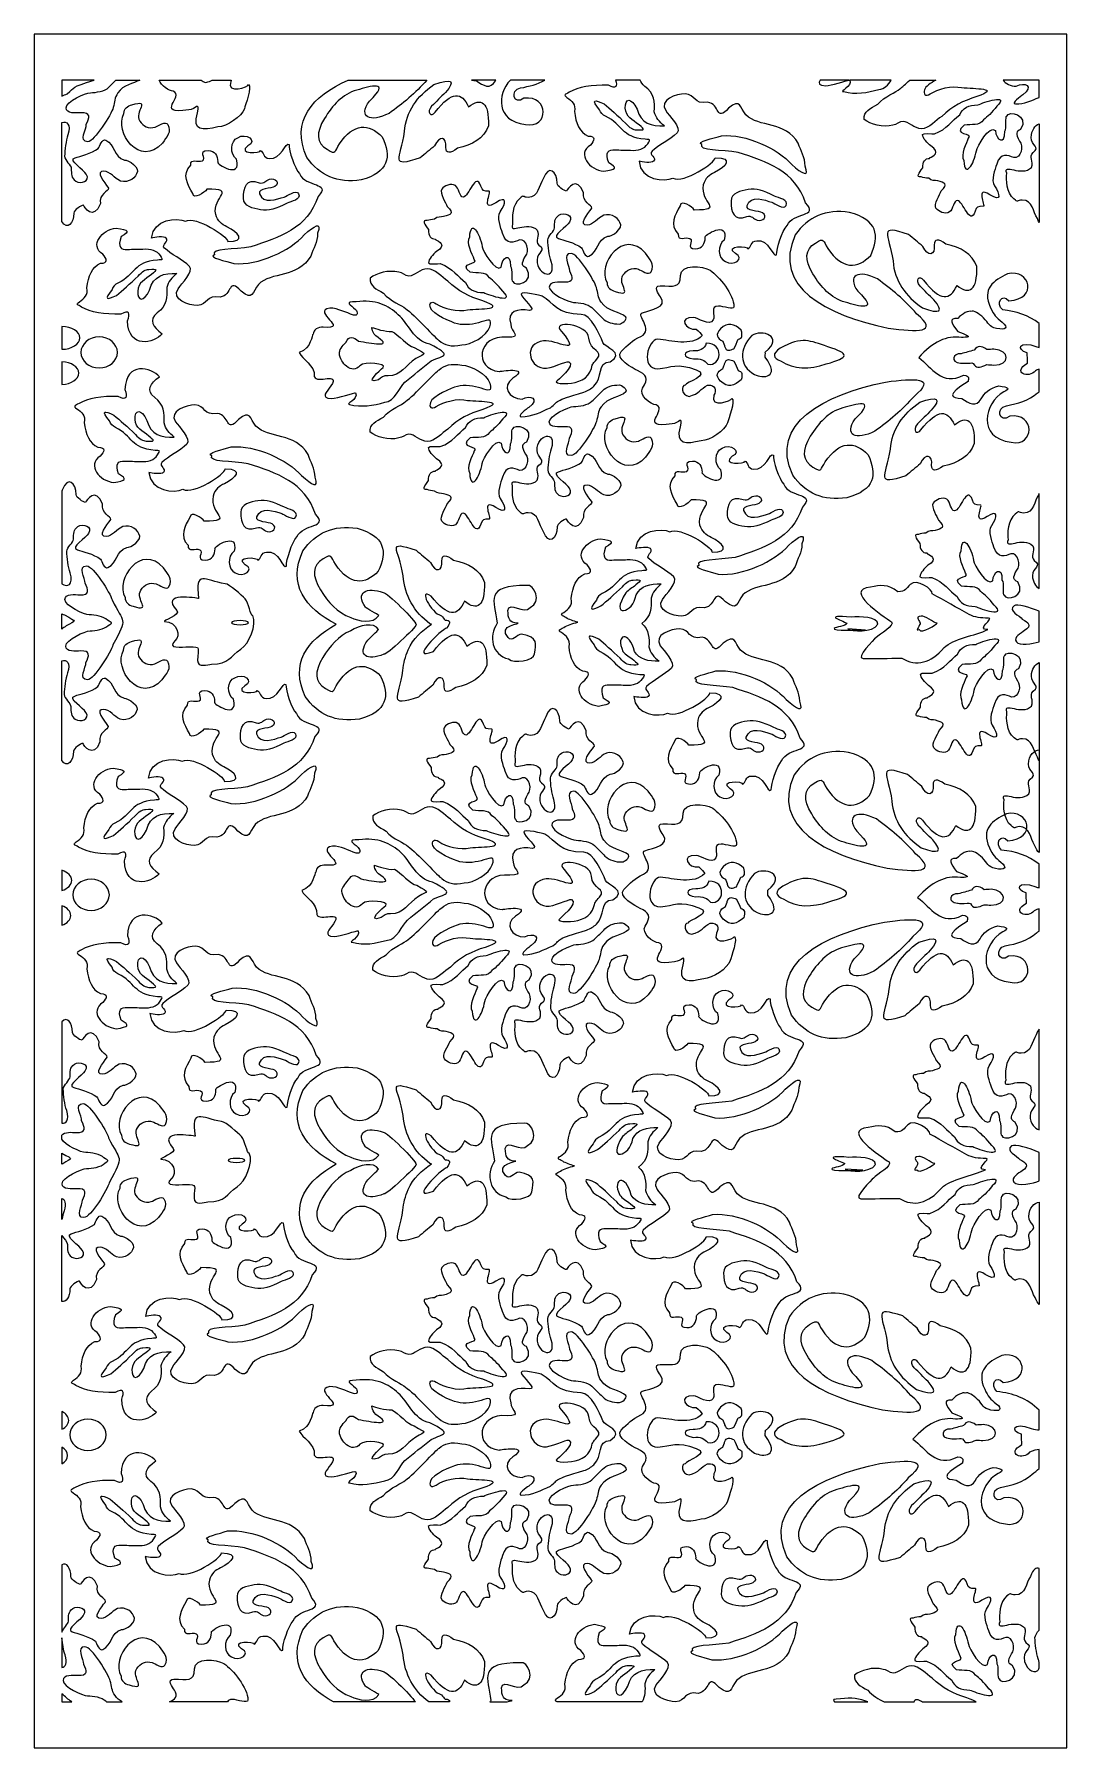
# Model space of a CAD drawing. Header units: centimetres. Extents: x -2.57 to 2.57, y -4.26 to 4.26.
import ezdxf

# ---------------------------------------------------------------- set-up
doc = ezdxf.new("R2010")
doc.units = ezdxf.units.CM
doc.header["$MEASUREMENT"] = 0
doc.layers.add('Layer 1', color=7, linetype='Continuous')

msp = doc.modelspace()

# ---------------------------------------------------------------- linework, layer by layer
at = {"layer": 'Layer 1', "color": 177}
for points, knots in [([(2.56542, -4.08199), (2.56542, -4.08199), (2.56542, -4.26054), (2.56542, -4.26054), (2.56542, -4.26054), (2.56542, -4.26054), (-2.56542, -4.26054), (-2.56542, -4.26054), (-2.56542, -4.26054), (-2.56542, -4.26054), (-2.56542, 4.26053), (-2.56542, 4.26053), (-2.56542, 4.26053), (-2.56542, 4.26053), (2.56542, 4.26053), (2.56542, 4.26053), (2.56542, 4.26053), (2.56542, 4.26053), (2.56542, -4.08199), (2.56542, -4.08199)], [0, 0, 0, 0, 0.1666667, 0.1666667, 0.1666667, 0.1666667, 0.3333333, 0.3333333, 0.3333333, 0.3333333, 0.5, 0.5, 0.5, 0.5, 0.6666667, 0.6666667, 0.6666667, 0.6666667, 1, 1, 1, 1]), ([(-2.26726, 4.03261), (-2.38775, 3.99598), (-2.35991, 3.9976), (-2.40216, 3.96431), (-2.40216, 3.96431), (-2.41093, 3.9606), (-2.41957, 3.9567), (-2.42819, 3.95281), (-2.42819, 3.95281), (-2.42819, 3.95281), (-2.42819, 4.03261), (-2.42819, 4.03261), (-2.42819, 4.03261), (-2.42819, 4.03261), (-2.26726, 4.03261), (-2.26726, 4.03261)], [0, 0, 0, 0, 0.2, 0.2, 0.2, 0.2, 0.4, 0.4, 0.4, 0.4, 0.6, 0.6, 0.6, 0.6, 1, 1, 1, 1]), ([(-2.40754, 3.89435), (-2.40754, 3.86329), (-2.35634, 3.87009), (-2.33369, 3.87009), (-2.33369, 3.87009), (-2.28313, 3.87333), (-2.29035, 3.84485), (-2.3071, 3.81281), (-2.3071, 3.81281), (-2.30513, 3.78952), (-2.34649, 3.72642), (-2.29922, 3.72642), (-2.29922, 3.72642), (-2.26679, 3.72642), (-2.18186, 3.86253), (-2.17318, 3.89629), (-2.17318, 3.89629), (-2.16431, 3.92348), (-2.16825, 3.94386), (-2.14954, 3.9691), (-2.14954, 3.9691), (-2.12448, 4.00871), (-2.0725, 4.01571), (-2.04108, 4.03261), (-2.04108, 4.03261), (-2.04108, 4.03261), (-2.15965, 4.03261), (-2.15965, 4.03261), (-2.15965, 4.03261), (-2.17171, 4.0205), (-2.18377, 4.00839), (-2.19582, 3.99628), (-2.19582, 3.99628), (-2.21454, 3.97784), (-2.25885, 3.97007), (-2.28642, 3.97007), (-2.28642, 3.97007), (-2.31117, 3.97007), (-2.40754, 3.92619), (-2.40754, 3.89435)], [0, 0, 0, 0, 0.0909091, 0.0909091, 0.0909091, 0.0909091, 0.1818182, 0.1818182, 0.1818182, 0.1818182, 0.2727273, 0.2727273, 0.2727273, 0.2727273, 0.3636364, 0.3636364, 0.3636364, 0.3636364, 0.4545455, 0.4545455, 0.4545455, 0.4545455, 0.5454545, 0.5454545, 0.5454545, 0.5454545, 0.6363636, 0.6363636, 0.6363636, 0.6363636, 0.7272727, 0.7272727, 0.7272727, 0.7272727, 0.8181818, 0.8181818, 0.8181818, 0.8181818, 1, 1, 1, 1]), ([(-1.94543, 4.03261), (-1.93465, 4.00503), (-1.89621, 3.97807), (-1.87599, 3.97807), (-1.87599, 3.97807), (-1.81444, 3.95471), (-1.973, 3.85681), (-1.79743, 3.88484), (-1.79743, 3.88484), (-1.76345, 3.88484), (-1.74222, 3.93202), (-1.75496, 3.86923), (-1.75496, 3.86923), (-1.7818, 3.77801), (-1.72838, 3.78188), (-1.65304, 3.80015), (-1.65304, 3.80015), (-1.60845, 3.80015), (-1.53413, 3.85248), (-1.52139, 3.89016), (-1.52139, 3.89016), (-1.51714, 3.9069), (-1.4816, 4.00168), (-1.50071, 4.01006), (-1.50071, 4.01006), (-1.49756, 3.99989), (-1.61208, 3.959), (-1.58934, 4.02622), (-1.58934, 4.02622), (-1.58825, 4.02833), (-1.58727, 4.03047), (-1.58642, 4.03261), (-1.58642, 4.03261), (-1.58642, 4.03261), (-1.68098, 4.03261), (-1.68098, 4.03261), (-1.68098, 4.03261), (-1.68931, 4.0281), (-1.69949, 4.02407), (-1.71288, 4.0209), (-1.71288, 4.0209), (-1.72271, 4.02206), (-1.73029, 4.0266), (-1.73568, 4.03261), (-1.73568, 4.03261), (-1.73568, 4.03261), (-1.94543, 4.03261), (-1.94543, 4.03261)], [0, 0, 0, 0, 0.0769231, 0.0769231, 0.0769231, 0.0769231, 0.1538462, 0.1538462, 0.1538462, 0.1538462, 0.2307692, 0.2307692, 0.2307692, 0.2307692, 0.3076923, 0.3076923, 0.3076923, 0.3076923, 0.3846154, 0.3846154, 0.3846154, 0.3846154, 0.4615385, 0.4615385, 0.4615385, 0.4615385, 0.5384615, 0.5384615, 0.5384615, 0.5384615, 0.6153846, 0.6153846, 0.6153846, 0.6153846, 0.6923077, 0.6923077, 0.6923077, 0.6923077, 0.7692308, 0.7692308, 0.7692308, 0.7692308, 0.8461538, 0.8461538, 0.8461538, 0.8461538, 1, 1, 1, 1]), ([(-1.00509, 4.03261), (-1.18432, 3.95284), (-1.29387, 3.82949), (-1.21048, 3.64823), (-1.21048, 3.64823), (-1.14762, 3.5574), (-1.05869, 3.51835), (-0.9411, 3.53617), (-0.9411, 3.53617), (-0.80211, 3.5731), (-0.79014, 3.65205), (-0.83592, 3.75009), (-0.83592, 3.75009), (-0.90227, 3.81843), (-0.97774, 3.82097), (-1.04862, 3.71513), (-1.04862, 3.71513), (-1.07373, 3.67764), (-1.06381, 3.6591), (-1.11065, 3.68834), (-1.11065, 3.68834), (-1.16266, 3.72083), (-1.16696, 3.77032), (-1.12325, 3.84178), (-1.12325, 3.84178), (-1.08298, 3.90716), (-1.03478, 3.96174), (-0.96214, 3.98295), (-0.96214, 3.98295), (-0.89798, 4.00169), (-0.78699, 4.03531), (-0.90005, 3.92836), (-0.90005, 3.92836), (-0.95733, 3.8473), (-0.89585, 3.81978), (-0.8023, 3.86711), (-0.8023, 3.86711), (-0.73593, 3.91475), (-0.67059, 3.96876), (-0.61437, 4.03261), (-0.61437, 4.03261), (-0.61437, 4.03261), (-1.00509, 4.03261), (-1.00509, 4.03261)], [0, 0, 0, 0, 0.0833333, 0.0833333, 0.0833333, 0.0833333, 0.1666667, 0.1666667, 0.1666667, 0.1666667, 0.25, 0.25, 0.25, 0.25, 0.3333333, 0.3333333, 0.3333333, 0.3333333, 0.4166667, 0.4166667, 0.4166667, 0.4166667, 0.5, 0.5, 0.5, 0.5, 0.5833333, 0.5833333, 0.5833333, 0.5833333, 0.6666667, 0.6666667, 0.6666667, 0.6666667, 0.75, 0.75, 0.75, 0.75, 0.8333333, 0.8333333, 0.8333333, 0.8333333, 1, 1, 1, 1]), ([(-0.72498, 3.77779), (-0.74628, 3.63756), (-0.80277, 3.59458), (-0.6482, 3.64537), (-0.6482, 3.64537), (-0.6239, 3.66538), (-0.60074, 3.68539), (-0.57643, 3.7054), (-0.57643, 3.7054), (-0.55249, 3.75965), (-0.51367, 3.75054), (-0.5204, 3.69745), (-0.5204, 3.69745), (-0.51944, 3.66675), (-0.50018, 3.66557), (-0.4626, 3.69392), (-0.4626, 3.69392), (-0.38746, 3.70939), (-0.33125, 3.74199), (-0.30874, 3.80515), (-0.30874, 3.80515), (-0.30464, 3.92161), (-0.34477, 3.95051), (-0.40702, 3.89889), (-0.40702, 3.89889), (-0.44301, 3.97512), (-0.48744, 3.98088), (-0.57376, 3.87313), (-0.57376, 3.87313), (-0.5931, 3.84494), (-0.61812, 3.87197), (-0.59066, 3.90315), (-0.59066, 3.90315), (-0.56784, 3.9258), (-0.54501, 3.94846), (-0.52218, 3.97112), (-0.52218, 3.97112), (-0.47022, 4.02979), (-0.4892, 4.04303), (-0.5791, 4.01085), (-0.5791, 4.01085), (-0.66291, 3.95192), (-0.71811, 3.87668), (-0.72498, 3.77779)], [0, 0, 0, 0, 0.0833333, 0.0833333, 0.0833333, 0.0833333, 0.1666667, 0.1666667, 0.1666667, 0.1666667, 0.25, 0.25, 0.25, 0.25, 0.3333333, 0.3333333, 0.3333333, 0.3333333, 0.4166667, 0.4166667, 0.4166667, 0.4166667, 0.5, 0.5, 0.5, 0.5, 0.5833333, 0.5833333, 0.5833333, 0.5833333, 0.6666667, 0.6666667, 0.6666667, 0.6666667, 0.75, 0.75, 0.75, 0.75, 0.8333333, 0.8333333, 0.8333333, 0.8333333, 1, 1, 1, 1]), ([(-0.27154, 4.03261), (-0.27243, 4.03117), (-0.2733, 4.02972), (-0.27415, 4.02826), (-0.27415, 4.02826), (-0.29847, 3.98566), (-0.33355, 4.00356), (-0.37016, 4.03009), (-0.37016, 4.03009), (-0.37814, 4.03067), (-0.38562, 4.03145), (-0.39213, 4.03261), (-0.39213, 4.03261), (-0.39213, 4.03261), (-0.27154, 4.03261), (-0.27154, 4.03261)], [0, 0, 0, 0, 0.2, 0.2, 0.2, 0.2, 0.4, 0.4, 0.4, 0.4, 0.6, 0.6, 0.6, 0.6, 1, 1, 1, 1]), ([(-0.02825, 4.03261), (-0.0649, 4.01152), (-0.10631, 4.00147), (-0.14859, 3.99343), (-0.14859, 3.99343), (-0.20348, 3.98419), (-0.18414, 3.90231), (-0.13197, 3.94211), (-0.13197, 3.94211), (-0.00474, 3.95983), (-0.00617, 3.78811), (-0.12459, 3.81198), (-0.12459, 3.81198), (-0.27235, 3.8304), (-0.2658, 3.96081), (-0.19956, 4.03261), (-0.19956, 4.03261), (-0.19956, 4.03261), (-0.02825, 4.03261), (-0.02825, 4.03261)], [0, 0, 0, 0, 0.1666667, 0.1666667, 0.1666667, 0.1666667, 0.3333333, 0.3333333, 0.3333333, 0.3333333, 0.5, 0.5, 0.5, 0.5, 0.6666667, 0.6666667, 0.6666667, 0.6666667, 1, 1, 1, 1]), ([(0.09278, 3.97215), (0.13687, 3.99736), (0.20511, 4.01051), (0.28783, 4.00678), (0.28783, 4.00678), (0.32674, 3.98631), (0.3333, 4.00076), (0.32375, 4.03261), (0.32375, 4.03261), (0.32375, 4.03261), (0.44545, 4.03261), (0.44545, 4.03261), (0.44545, 4.03261), (0.44815, 4.02227), (0.45563, 4.01194), (0.46883, 4.0016), (0.46883, 4.0016), (0.51591, 3.96774), (0.51901, 3.92243), (0.51583, 3.87548), (0.51583, 3.87548), (0.52279, 3.84697), (0.54077, 3.82393), (0.5663, 3.80464), (0.5663, 3.80464), (0.50159, 3.8023), (0.44878, 3.81611), (0.43054, 3.88757), (0.43054, 3.88757), (0.40117, 3.94976), (0.36932, 3.94226), (0.37159, 3.89308), (0.37159, 3.89308), (0.37364, 3.84836), (0.40749, 3.83639), (0.44039, 3.8095), (0.44039, 3.8095), (0.46984, 3.78541), (0.47083, 3.78247), (0.42642, 3.78521), (0.42642, 3.78521), (0.41092, 3.78616), (0.39386, 3.79332), (0.37311, 3.81846), (0.37311, 3.81846), (0.33342, 3.85611), (0.29547, 3.89005), (0.26644, 3.91405), (0.26644, 3.91405), (0.21704, 3.93768), (0.20138, 3.93802), (0.24388, 3.885), (0.24388, 3.885), (0.24882, 3.86988), (0.2592, 3.8596), (0.2733, 3.8528), (0.2733, 3.8528), (0.36255, 3.80984), (0.34737, 3.74885), (0.47041, 3.73853), (0.47041, 3.73853), (0.49383, 3.73657), (0.49962, 3.74117), (0.48329, 3.71639), (0.48329, 3.71639), (0.46603, 3.69021), (0.43629, 3.68084), (0.39748, 3.6837), (0.39748, 3.6837), (0.37195, 3.68428), (0.34642, 3.68486), (0.3209, 3.68543), (0.3209, 3.68543), (0.28717, 3.68828), (0.27008, 3.67388), (0.28957, 3.62151), (0.28957, 3.62151), (0.33464, 3.59526), (0.32651, 3.58911), (0.2652, 3.57965), (0.2652, 3.57965), (0.19338, 3.5855), (0.12997, 3.66613), (0.19823, 3.70962), (0.19823, 3.70962), (0.2175, 3.73272), (0.22828, 3.75313), (0.18688, 3.75454), (0.18688, 3.75454), (0.14403, 3.77268), (0.12557, 3.81826), (0.119, 3.8772), (0.119, 3.8772), (0.12693, 3.91228), (0.10535, 3.92979), (0.08165, 3.94602), (0.08165, 3.94602), (0.06182, 3.95961), (0.07251, 3.96057), (0.09278, 3.97215)], [0, 0, 0, 0, 0.0384615, 0.0384615, 0.0384615, 0.0384615, 0.0769231, 0.0769231, 0.0769231, 0.0769231, 0.1153846, 0.1153846, 0.1153846, 0.1153846, 0.1538462, 0.1538462, 0.1538462, 0.1538462, 0.1923077, 0.1923077, 0.1923077, 0.1923077, 0.2307692, 0.2307692, 0.2307692, 0.2307692, 0.2692308, 0.2692308, 0.2692308, 0.2692308, 0.3076923, 0.3076923, 0.3076923, 0.3076923, 0.3461538, 0.3461538, 0.3461538, 0.3461538, 0.3846154, 0.3846154, 0.3846154, 0.3846154, 0.4230769, 0.4230769, 0.4230769, 0.4230769, 0.4615385, 0.4615385, 0.4615385, 0.4615385, 0.5, 0.5, 0.5, 0.5, 0.5384615, 0.5384615, 0.5384615, 0.5384615, 0.5769231, 0.5769231, 0.5769231, 0.5769231, 0.6153846, 0.6153846, 0.6153846, 0.6153846, 0.6538462, 0.6538462, 0.6538462, 0.6538462, 0.6923077, 0.6923077, 0.6923077, 0.6923077, 0.7307692, 0.7307692, 0.7307692, 0.7307692, 0.7692308, 0.7692308, 0.7692308, 0.7692308, 0.8076923, 0.8076923, 0.8076923, 0.8076923, 0.8461538, 0.8461538, 0.8461538, 0.8461538, 0.8846154, 0.8846154, 0.8846154, 0.8846154, 0.9230769, 0.9230769, 0.9230769, 0.9230769, 1, 1, 1, 1]), ([(1.48418, 4.03261), (1.46857, 4.03027), (1.39317, 4.00487), (1.36783, 4.00487), (1.36783, 4.00487), (1.33254, 4.00487), (1.33105, 4.01699), (1.33971, 4.03261), (1.33971, 4.03261), (1.33971, 4.03261), (1.48418, 4.03261), (1.48418, 4.03261)], [0, 0, 0, 0, 0.25, 0.25, 0.25, 0.25, 0.5, 0.5, 0.5, 0.5, 1, 1, 1, 1]), ([(1.69385, 4.03261), (1.67773, 4.00918), (1.65892, 3.98773), (1.63247, 3.98587), (1.63247, 3.98587), (1.57405, 3.97028), (1.51563, 3.95873), (1.45721, 3.97551), (1.45721, 3.97551), (1.43092, 3.97378), (1.50278, 4.00142), (1.487, 4.03252), (1.487, 4.03252), (1.48699, 4.03256), (1.48694, 4.03259), (1.4869, 4.03261), (1.4869, 4.03261), (1.4869, 4.03261), (1.69385, 4.03261), (1.69385, 4.03261)], [0, 0, 0, 0, 0.1666667, 0.1666667, 0.1666667, 0.1666667, 0.3333333, 0.3333333, 0.3333333, 0.3333333, 0.5, 0.5, 0.5, 0.5, 0.6666667, 0.6666667, 0.6666667, 0.6666667, 1, 1, 1, 1]), ([(1.55925, 3.83692), (1.59044, 3.81317), (1.65197, 3.79465), (1.70182, 3.80857), (1.70182, 3.80857), (1.7198, 3.80857), (1.73298, 3.82747), (1.75215, 3.82747), (1.75215, 3.82747), (1.7797, 3.82747), (1.80846, 3.79086), (1.8432, 3.79086), (1.8432, 3.79086), (1.88154, 3.79086), (1.91629, 3.83338), (1.94504, 3.85227), (1.94504, 3.85227), (1.99773, 3.90291), (2.05046, 3.93026), (2.11877, 3.9503), (2.11877, 3.9503), (2.2441, 3.99408), (2.10743, 3.9893), (2.04329, 3.99518), (2.04329, 3.99518), (1.99536, 4.00699), (1.92467, 3.98928), (1.88753, 3.96447), (1.88753, 3.96447), (1.86237, 3.94794), (1.85159, 3.9633), (1.85878, 3.98455), (1.85878, 3.98455), (1.86395, 4.00042), (1.88844, 4.01792), (1.91569, 4.03261), (1.91569, 4.03261), (1.91569, 4.03261), (1.78555, 4.03261), (1.78555, 4.03261), (1.78555, 4.03261), (1.76578, 4.01345), (1.74773, 3.99722), (1.73537, 3.98928), (1.73537, 3.98928), (1.71881, 3.97148), (1.65921, 3.95357), (1.62634, 3.91251), (1.62634, 3.91251), (1.58878, 3.89106), (1.55562, 3.87767), (1.55925, 3.83692)], [0, 0, 0, 0, 0.0714286, 0.0714286, 0.0714286, 0.0714286, 0.1428571, 0.1428571, 0.1428571, 0.1428571, 0.2142857, 0.2142857, 0.2142857, 0.2142857, 0.2857143, 0.2857143, 0.2857143, 0.2857143, 0.3571429, 0.3571429, 0.3571429, 0.3571429, 0.4285714, 0.4285714, 0.4285714, 0.4285714, 0.5, 0.5, 0.5, 0.5, 0.5714286, 0.5714286, 0.5714286, 0.5714286, 0.6428571, 0.6428571, 0.6428571, 0.6428571, 0.7142857, 0.7142857, 0.7142857, 0.7142857, 0.7857143, 0.7857143, 0.7857143, 0.7857143, 0.8571429, 0.8571429, 0.8571429, 0.8571429, 1, 1, 1, 1]), ([(2.42819, 4.03261), (2.42819, 4.03261), (2.42819, 3.94666), (2.42819, 3.94666), (2.42819, 3.94666), (2.39154, 3.93012), (2.35523, 3.91388), (2.31019, 3.91388), (2.31019, 3.91388), (2.28622, 3.91388), (2.33852, 3.9547), (2.34724, 3.959), (2.34724, 3.959), (2.40463, 4.0034), (2.35668, 4.02488), (2.31455, 4.00196), (2.31455, 4.00196), (2.28529, 4.00196), (2.26127, 4.01488), (2.24893, 4.03261), (2.24893, 4.03261), (2.24893, 4.03261), (2.42819, 4.03261), (2.42819, 4.03261)], [0, 0, 0, 0, 0.1428571, 0.1428571, 0.1428571, 0.1428571, 0.2857143, 0.2857143, 0.2857143, 0.2857143, 0.4285714, 0.4285714, 0.4285714, 0.4285714, 0.5714286, 0.5714286, 0.5714286, 0.5714286, 0.7142857, 0.7142857, 0.7142857, 0.7142857, 1, 1, 1, 1]), ([(-2.08015, 3.90999), (-2.10165, 3.90342), (-2.11991, 3.89116), (-2.11991, 3.86613), (-2.11991, 3.86613), (-2.17188, 3.77415), (-2.03936, 3.59449), (-1.92891, 3.71923), (-1.92891, 3.71923), (-1.90687, 3.75131), (-1.88168, 3.77303), (-1.90162, 3.81234), (-1.90162, 3.81234), (-1.91107, 3.832), (-1.952, 3.80303), (-1.96459, 3.79889), (-1.96459, 3.79889), (-1.99712, 3.78855), (-2.02441, 3.80303), (-2.0412, 3.8289), (-2.0412, 3.8289), (-2.07161, 3.87386), (-1.98097, 3.94037), (-2.08015, 3.90999)], [0, 0, 0, 0, 0.1428571, 0.1428571, 0.1428571, 0.1428571, 0.2857143, 0.2857143, 0.2857143, 0.2857143, 0.4285714, 0.4285714, 0.4285714, 0.4285714, 0.5714286, 0.5714286, 0.5714286, 0.5714286, 0.7142857, 0.7142857, 0.7142857, 0.7142857, 1, 1, 1, 1]), ([(0.44043, 3.62879), (0.45445, 3.62482), (0.50252, 3.61885), (0.51253, 3.62879), (0.51253, 3.62879), (0.53056, 3.64668), (0.4865, 3.6606), (0.50452, 3.67849), (0.50452, 3.67849), (0.53456, 3.70831), (0.59465, 3.73614), (0.62869, 3.76994), (0.62869, 3.76994), (0.65273, 3.7938), (0.58864, 3.85742), (0.57262, 3.88127), (0.57262, 3.88127), (0.53657, 3.93495), (0.62669, 3.96477), (0.66875, 3.96477), (0.66875, 3.96477), (0.72198, 3.96053), (0.71027, 3.9103), (0.7809, 3.92302), (0.7809, 3.92302), (0.84299, 3.91364), (0.82095, 3.82072), (0.88504, 3.8932), (0.88504, 3.8932), (0.94539, 3.94223), (0.94054, 3.89828), (0.97116, 3.8594), (0.97116, 3.8594), (1.03525, 3.79578), (1.16743, 3.82958), (1.23152, 3.71825), (1.23152, 3.71825), (1.24354, 3.67849), (1.26557, 3.65066), (1.26557, 3.60493), (1.26557, 3.60493), (1.28843, 3.54496), (1.25076, 3.56641), (1.19905, 3.61313), (1.19905, 3.61313), (1.12925, 3.69235), (0.97108, 3.76625), (0.849, 3.75603), (0.849, 3.75603), (0.81295, 3.7441), (0.71681, 3.72422), (0.75286, 3.71229), (0.75286, 3.71229), (0.73279, 3.67992), (0.85229, 3.68722), (0.93311, 3.67253), (0.93311, 3.67253), (1.0753, 3.62681), (1.2155, 3.58108), (1.26757, 3.42204), (1.26757, 3.42204), (1.33744, 3.34965), (1.20631, 3.37932), (1.17544, 3.30872), (1.17544, 3.30872), (1.15022, 3.28139), (1.12317, 3.19492), (1.12337, 3.16359), (1.12337, 3.16359), (1.10675, 3.14525), (1.08545, 3.24372), (1.02524, 3.23317), (1.02524, 3.23317), (0.99519, 3.23317), (0.9972, 3.19739), (0.98118, 3.19341), (0.98118, 3.19341), (0.98685, 3.2075), (0.86001, 3.2138), (0.91909, 3.16956), (0.91909, 3.16956), (0.96916, 3.1457), (0.90908, 3.10395), (0.86902, 3.1298), (0.86902, 3.1298), (0.83107, 3.1457), (0.82878, 3.2133), (0.86301, 3.23715), (0.86301, 3.23715), (0.88995, 3.33963), (0.75764, 3.26023), (0.76888, 3.24908), (0.76888, 3.24908), (0.76888, 3.22125), (0.75486, 3.19341), (0.72082, 3.19341), (0.72082, 3.19341), (0.66674, 3.19341), (0.71681, 3.23317), (0.69278, 3.2451), (0.69278, 3.2451), (0.67075, 3.25504), (0.6327, 3.2292), (0.6347, 3.26697), (0.6347, 3.26697), (0.58934, 3.31402), (0.61924, 3.36107), (0.64471, 3.40812), (0.64471, 3.40812), (0.64752, 3.43954), (0.70533, 3.40388), (0.71481, 3.38625), (0.71481, 3.38625), (0.86921, 3.38625), (0.74075, 3.42005), (0.75887, 3.5115), (0.75887, 3.5115), (0.76888, 3.54529), (0.78891, 3.5612), (0.81495, 3.57312), (0.81495, 3.57312), (0.87103, 3.60096), (0.91308, 3.64668), (0.81895, 3.64668), (0.81895, 3.64668), (0.82014, 3.62081), (0.66093, 3.51742), (0.60867, 3.54529), (0.60867, 3.54529), (0.56826, 3.52612), (0.44773, 3.53281), (0.44043, 3.62879)], [0, 0, 0, 0, 0.0294118, 0.0294118, 0.0294118, 0.0294118, 0.0588235, 0.0588235, 0.0588235, 0.0588235, 0.0882353, 0.0882353, 0.0882353, 0.0882353, 0.1176471, 0.1176471, 0.1176471, 0.1176471, 0.1470588, 0.1470588, 0.1470588, 0.1470588, 0.1764706, 0.1764706, 0.1764706, 0.1764706, 0.2058824, 0.2058824, 0.2058824, 0.2058824, 0.2352941, 0.2352941, 0.2352941, 0.2352941, 0.2647059, 0.2647059, 0.2647059, 0.2647059, 0.2941176, 0.2941176, 0.2941176, 0.2941176, 0.3235294, 0.3235294, 0.3235294, 0.3235294, 0.3529412, 0.3529412, 0.3529412, 0.3529412, 0.3823529, 0.3823529, 0.3823529, 0.3823529, 0.4117647, 0.4117647, 0.4117647, 0.4117647, 0.4411765, 0.4411765, 0.4411765, 0.4411765, 0.4705882, 0.4705882, 0.4705882, 0.4705882, 0.5, 0.5, 0.5, 0.5, 0.5294118, 0.5294118, 0.5294118, 0.5294118, 0.5588235, 0.5588235, 0.5588235, 0.5588235, 0.5882353, 0.5882353, 0.5882353, 0.5882353, 0.6176471, 0.6176471, 0.6176471, 0.6176471, 0.6470588, 0.6470588, 0.6470588, 0.6470588, 0.6764706, 0.6764706, 0.6764706, 0.6764706, 0.7058824, 0.7058824, 0.7058824, 0.7058824, 0.7352941, 0.7352941, 0.7352941, 0.7352941, 0.7647059, 0.7647059, 0.7647059, 0.7647059, 0.7941176, 0.7941176, 0.7941176, 0.7941176, 0.8235294, 0.8235294, 0.8235294, 0.8235294, 0.8529412, 0.8529412, 0.8529412, 0.8529412, 0.8823529, 0.8823529, 0.8823529, 0.8823529, 0.9117647, 0.9117647, 0.9117647, 0.9117647, 0.9411765, 0.9411765, 0.9411765, 0.9411765, 1, 1, 1, 1]), ([(1.88939, 3.70492), (1.94254, 3.67248), (1.89933, 3.65325), (1.88566, 3.64714), (1.88566, 3.64714), (1.88506, 3.64595), (1.88514, 3.64349), (1.88372, 3.64351), (1.88372, 3.64351), (1.86239, 3.64393), (1.84855, 3.62668), (1.84993, 3.59623), (1.84993, 3.59623), (1.83006, 3.57005), (1.8155, 3.54818), (1.84201, 3.55125), (1.84201, 3.55125), (1.85259, 3.54778), (1.86583, 3.54591), (1.87963, 3.54452), (1.87963, 3.54452), (1.89429, 3.52915), (1.91051, 3.53534), (1.92465, 3.5313), (1.92465, 3.5313), (1.95815, 3.52172), (1.97999, 3.51706), (1.94177, 3.48118), (1.94177, 3.48118), (1.93678, 3.46274), (1.90187, 3.41602), (1.91559, 3.39512), (1.91559, 3.39512), (1.92681, 3.37914), (1.96173, 3.36315), (1.98293, 3.37668), (1.98293, 3.37668), (2.00164, 3.38897), (2.00288, 3.43446), (2.02159, 3.43446), (2.02159, 3.43446), (2.05027, 3.43446), (2.08394, 3.30292), (2.11013, 3.38036), (2.11013, 3.38036), (2.11762, 3.40373), (2.1226, 3.40495), (2.15129, 3.40495), (2.15129, 3.40495), (2.16376, 3.40495), (2.10764, 3.51191), (2.18371, 3.46274), (2.18371, 3.46274), (2.24232, 3.42463), (2.23484, 3.46396), (2.20616, 3.50699), (2.20616, 3.50699), (2.18745, 3.53527), (2.20865, 3.58813), (2.21738, 3.61395), (2.21738, 3.61395), (2.23526, 3.67583), (2.27516, 3.65862), (2.30219, 3.64714), (2.30219, 3.64714), (2.33877, 3.64058), (2.35248, 3.70697), (2.33087, 3.72828), (2.33087, 3.72828), (2.30807, 3.76868), (2.31482, 3.77702), (2.33586, 3.78729), (2.33586, 3.78729), (2.38279, 3.86145), (2.27267, 3.8828), (2.26851, 3.85367), (2.26851, 3.85367), (2.25729, 3.85367), (2.26976, 3.79097), (2.25729, 3.77868), (2.25729, 3.77868), (2.25889, 3.70398), (2.21334, 3.73634), (2.21115, 3.78237), (2.21115, 3.78237), (2.18288, 3.81196), (2.11822, 3.70033), (2.11637, 3.68156), (2.11637, 3.68156), (2.10527, 3.61508), (2.05954, 3.53935), (2.05401, 3.63239), (2.05401, 3.63239), (2.03531, 3.66066), (2.06773, 3.71844), (2.07646, 3.74426), (2.07646, 3.74426), (2.10358, 3.77068), (1.99196, 3.75838), (2.05651, 3.80819), (2.05651, 3.80819), (2.09348, 3.81543), (2.13199, 3.80211), (2.15199, 3.8358), (2.15199, 3.8358), (2.17156, 3.84978), (2.19262, 3.8703), (2.21863, 3.90285), (2.21863, 3.90285), (2.28524, 3.9671), (2.15013, 3.92201), (2.12385, 3.90899), (2.12385, 3.90899), (2.07972, 3.9103), (2.04649, 3.89306), (2.03406, 3.85982), (2.03406, 3.85982), (1.99415, 3.83052), (1.9717, 3.78913), (1.9081, 3.76516), (1.9081, 3.76516), (1.89813, 3.76516), (1.84949, 3.77008), (1.84949, 3.76147), (1.84949, 3.76147), (1.84949, 3.74303), (1.87318, 3.71967), (1.88939, 3.70492)], [0, 0, 0, 0, 0.030303, 0.030303, 0.030303, 0.030303, 0.0606061, 0.0606061, 0.0606061, 0.0606061, 0.0909091, 0.0909091, 0.0909091, 0.0909091, 0.1212121, 0.1212121, 0.1212121, 0.1212121, 0.1515152, 0.1515152, 0.1515152, 0.1515152, 0.1818182, 0.1818182, 0.1818182, 0.1818182, 0.2121212, 0.2121212, 0.2121212, 0.2121212, 0.2424242, 0.2424242, 0.2424242, 0.2424242, 0.2727273, 0.2727273, 0.2727273, 0.2727273, 0.3030303, 0.3030303, 0.3030303, 0.3030303, 0.3333333, 0.3333333, 0.3333333, 0.3333333, 0.3636364, 0.3636364, 0.3636364, 0.3636364, 0.3939394, 0.3939394, 0.3939394, 0.3939394, 0.4242424, 0.4242424, 0.4242424, 0.4242424, 0.4545455, 0.4545455, 0.4545455, 0.4545455, 0.4848485, 0.4848485, 0.4848485, 0.4848485, 0.5151515, 0.5151515, 0.5151515, 0.5151515, 0.5454545, 0.5454545, 0.5454545, 0.5454545, 0.5757576, 0.5757576, 0.5757576, 0.5757576, 0.6060606, 0.6060606, 0.6060606, 0.6060606, 0.6363636, 0.6363636, 0.6363636, 0.6363636, 0.6666667, 0.6666667, 0.6666667, 0.6666667, 0.6969697, 0.6969697, 0.6969697, 0.6969697, 0.7272727, 0.7272727, 0.7272727, 0.7272727, 0.7575758, 0.7575758, 0.7575758, 0.7575758, 0.7878788, 0.7878788, 0.7878788, 0.7878788, 0.8181818, 0.8181818, 0.8181818, 0.8181818, 0.8484848, 0.8484848, 0.8484848, 0.8484848, 0.8787879, 0.8787879, 0.8787879, 0.8787879, 0.9090909, 0.9090909, 0.9090909, 0.9090909, 0.9393939, 0.9393939, 0.9393939, 0.9393939, 1, 1, 1, 1]), ([(-2.42819, 3.32926), (-2.40195, 3.28356), (-2.3686, 3.32068), (-2.36859, 3.37161), (-2.36859, 3.37161), (-2.36859, 3.38546), (-2.33284, 3.41063), (-2.32135, 3.41063), (-2.32135, 3.41063), (-2.31867, 3.401), (-2.27052, 3.33029), (-2.23708, 3.41819), (-2.23708, 3.41819), (-2.24611, 3.46581), (-2.19457, 3.47939), (-2.19622, 3.49496), (-2.19622, 3.49496), (-2.1975, 3.5), (-2.26006, 3.56923), (-2.23069, 3.57803), (-2.23069, 3.57803), (-2.20005, 3.58811), (-2.17196, 3.5516), (-2.15025, 3.53776), (-2.15025, 3.53776), (-2.11578, 3.5129), (-2.06556, 3.53913), (-2.05705, 3.56671), (-2.05705, 3.56671), (-2.03395, 3.59611), (-2.09924, 3.63751), (-2.11706, 3.63468), (-2.11706, 3.63468), (-2.17324, 3.6523), (-2.16175, 3.7102), (-2.21026, 3.73411), (-2.21026, 3.73411), (-2.22942, 3.74292), (-2.24091, 3.70265), (-2.24729, 3.69258), (-2.24729, 3.69258), (-2.28152, 3.66614), (-2.33957, 3.65481), (-2.36221, 3.64601), (-2.36221, 3.64601), (-2.40177, 3.63511), (-2.31623, 3.5856), (-2.30731, 3.56419), (-2.30731, 3.56419), (-2.28305, 3.52895), (-2.3354, 3.51385), (-2.35966, 3.53021), (-2.35966, 3.53021), (-2.38264, 3.54531), (-2.38136, 3.56671), (-2.38136, 3.59314), (-2.38136, 3.59314), (-2.38136, 3.6095), (-2.41456, 3.63342), (-2.41456, 3.65356), (-2.41456, 3.65356), (-2.41456, 3.68628), (-2.40818, 3.73034), (-2.39796, 3.76055), (-2.39796, 3.76055), (-2.38189, 3.81339), (-2.40446, 3.82988), (-2.42819, 3.82097), (-2.42819, 3.82097), (-2.42819, 3.82097), (-2.42819, 3.32926), (-2.42819, 3.32926)], [0, 0, 0, 0, 0.0526316, 0.0526316, 0.0526316, 0.0526316, 0.1052632, 0.1052632, 0.1052632, 0.1052632, 0.1578947, 0.1578947, 0.1578947, 0.1578947, 0.2105263, 0.2105263, 0.2105263, 0.2105263, 0.2631579, 0.2631579, 0.2631579, 0.2631579, 0.3157895, 0.3157895, 0.3157895, 0.3157895, 0.3684211, 0.3684211, 0.3684211, 0.3684211, 0.4210526, 0.4210526, 0.4210526, 0.4210526, 0.4736842, 0.4736842, 0.4736842, 0.4736842, 0.5263158, 0.5263158, 0.5263158, 0.5263158, 0.5789474, 0.5789474, 0.5789474, 0.5789474, 0.6315789, 0.6315789, 0.6315789, 0.6315789, 0.6842105, 0.6842105, 0.6842105, 0.6842105, 0.7368421, 0.7368421, 0.7368421, 0.7368421, 0.7894737, 0.7894737, 0.7894737, 0.7894737, 0.8421053, 0.8421053, 0.8421053, 0.8421053, 0.8947368, 0.8947368, 0.8947368, 0.8947368, 1, 1, 1, 1]), ([(-1.98246, 3.24731), (-1.96844, 3.25129), (-1.92038, 3.25725), (-1.91036, 3.24731), (-1.91036, 3.24731), (-1.89234, 3.22942), (-1.9364, 3.2155), (-1.91837, 3.19761), (-1.91837, 3.19761), (-1.88833, 3.16779), (-1.82825, 3.13996), (-1.7942, 3.10616), (-1.7942, 3.10616), (-1.77017, 3.0823), (-1.83426, 3.01869), (-1.85028, 2.99483), (-1.85028, 2.99483), (-1.88633, 2.94116), (-1.79621, 2.91133), (-1.75415, 2.91133), (-1.75415, 2.91133), (-1.70092, 2.91557), (-1.71263, 2.96581), (-1.642, 2.95308), (-1.642, 2.95308), (-1.5799, 2.96246), (-1.60194, 3.05538), (-1.53785, 2.9829), (-1.53785, 2.9829), (-1.4775, 2.93387), (-1.48236, 2.97782), (-1.45173, 3.0167), (-1.45173, 3.0167), (-1.38765, 3.08032), (-1.25546, 3.04652), (-1.19138, 3.15785), (-1.19138, 3.15785), (-1.17936, 3.19761), (-1.15733, 3.22544), (-1.15733, 3.27117), (-1.15733, 3.27117), (-1.13446, 3.33114), (-1.17213, 3.30969), (-1.22384, 3.26297), (-1.22384, 3.26297), (-1.29365, 3.18375), (-1.45182, 3.10986), (-1.5739, 3.12007), (-1.5739, 3.12007), (-1.60995, 3.13201), (-1.70608, 3.15188), (-1.67003, 3.16381), (-1.67003, 3.16381), (-1.69011, 3.19618), (-1.5706, 3.18888), (-1.48979, 3.20357), (-1.48979, 3.20357), (-1.34759, 3.2493), (-1.2074, 3.29502), (-1.15533, 3.45406), (-1.15533, 3.45406), (-1.08545, 3.52645), (-1.21659, 3.49678), (-1.24745, 3.56738), (-1.24745, 3.56738), (-1.27267, 3.59471), (-1.29972, 3.68118), (-1.29952, 3.71251), (-1.29952, 3.71251), (-1.31614, 3.73085), (-1.33745, 3.63239), (-1.39766, 3.64293), (-1.39766, 3.64293), (-1.4277, 3.64293), (-1.4257, 3.67871), (-1.44172, 3.68268), (-1.44172, 3.68268), (-1.43605, 3.6686), (-1.56289, 3.6623), (-1.50381, 3.70654), (-1.50381, 3.70654), (-1.45374, 3.7304), (-1.51382, 3.77215), (-1.55387, 3.74631), (-1.55387, 3.74631), (-1.59183, 3.7304), (-1.59412, 3.66281), (-1.55988, 3.63895), (-1.55988, 3.63895), (-1.53295, 3.53647), (-1.66525, 3.61587), (-1.65401, 3.62702), (-1.65401, 3.62702), (-1.65401, 3.65485), (-1.66803, 3.68268), (-1.70208, 3.68268), (-1.70208, 3.68268), (-1.75615, 3.68268), (-1.70608, 3.64293), (-1.73012, 3.631), (-1.73012, 3.631), (-1.75215, 3.62106), (-1.7902, 3.6469), (-1.7882, 3.60913), (-1.7882, 3.60913), (-1.83356, 3.56208), (-1.80365, 3.51503), (-1.77818, 3.46798), (-1.77818, 3.46798), (-1.77538, 3.43657), (-1.71757, 3.47222), (-1.70809, 3.48985), (-1.70809, 3.48985), (-1.55369, 3.48985), (-1.68215, 3.45605), (-1.66403, 3.36461), (-1.66403, 3.36461), (-1.65401, 3.33081), (-1.63398, 3.3149), (-1.60795, 3.30298), (-1.60795, 3.30298), (-1.55187, 3.27514), (-1.50981, 3.22942), (-1.60394, 3.22942), (-1.60394, 3.22942), (-1.60276, 3.25529), (-1.76197, 3.35868), (-1.81423, 3.33081), (-1.81423, 3.33081), (-1.85463, 3.34999), (-1.97517, 3.34329), (-1.98246, 3.24731)], [0, 0, 0, 0, 0.0294118, 0.0294118, 0.0294118, 0.0294118, 0.0588235, 0.0588235, 0.0588235, 0.0588235, 0.0882353, 0.0882353, 0.0882353, 0.0882353, 0.1176471, 0.1176471, 0.1176471, 0.1176471, 0.1470588, 0.1470588, 0.1470588, 0.1470588, 0.1764706, 0.1764706, 0.1764706, 0.1764706, 0.2058824, 0.2058824, 0.2058824, 0.2058824, 0.2352941, 0.2352941, 0.2352941, 0.2352941, 0.2647059, 0.2647059, 0.2647059, 0.2647059, 0.2941176, 0.2941176, 0.2941176, 0.2941176, 0.3235294, 0.3235294, 0.3235294, 0.3235294, 0.3529412, 0.3529412, 0.3529412, 0.3529412, 0.3823529, 0.3823529, 0.3823529, 0.3823529, 0.4117647, 0.4117647, 0.4117647, 0.4117647, 0.4411765, 0.4411765, 0.4411765, 0.4411765, 0.4705882, 0.4705882, 0.4705882, 0.4705882, 0.5, 0.5, 0.5, 0.5, 0.5294118, 0.5294118, 0.5294118, 0.5294118, 0.5588235, 0.5588235, 0.5588235, 0.5588235, 0.5882353, 0.5882353, 0.5882353, 0.5882353, 0.6176471, 0.6176471, 0.6176471, 0.6176471, 0.6470588, 0.6470588, 0.6470588, 0.6470588, 0.6764706, 0.6764706, 0.6764706, 0.6764706, 0.7058824, 0.7058824, 0.7058824, 0.7058824, 0.7352941, 0.7352941, 0.7352941, 0.7352941, 0.7647059, 0.7647059, 0.7647059, 0.7647059, 0.7941176, 0.7941176, 0.7941176, 0.7941176, 0.8235294, 0.8235294, 0.8235294, 0.8235294, 0.8529412, 0.8529412, 0.8529412, 0.8529412, 0.8823529, 0.8823529, 0.8823529, 0.8823529, 0.9117647, 0.9117647, 0.9117647, 0.9117647, 0.9411765, 0.9411765, 0.9411765, 0.9411765, 1, 1, 1, 1]), ([(2.39026, 3.59868), (2.34085, 3.5491), (2.2473, 3.62328), (2.26768, 3.56973), (2.26768, 3.56973), (2.26398, 3.53768), (2.26471, 3.47137), (2.30343, 3.44135), (2.30343, 3.44135), (2.32514, 3.41995), (2.3162, 3.43631), (2.34429, 3.43631), (2.34429, 3.43631), (2.39664, 3.43631), (2.39792, 3.37589), (2.41962, 3.34443), (2.41962, 3.34443), (2.42234, 3.33676), (2.42521, 3.33029), (2.42819, 3.32489), (2.42819, 3.32489), (2.42819, 3.32489), (2.42819, 3.81486), (2.42819, 3.81486), (2.42819, 3.81486), (2.40883, 3.80714), (2.38898, 3.78262), (2.38898, 3.74721), (2.38898, 3.74721), (2.38898, 3.70693), (2.4375, 3.69938), (2.39792, 3.67295), (2.39792, 3.67295), (2.37496, 3.65154), (2.40349, 3.62846), (2.39026, 3.59868)], [0, 0, 0, 0, 0.1, 0.1, 0.1, 0.1, 0.2, 0.2, 0.2, 0.2, 0.3, 0.3, 0.3, 0.3, 0.4, 0.4, 0.4, 0.4, 0.5, 0.5, 0.5, 0.5, 0.6, 0.6, 0.6, 0.6, 0.7, 0.7, 0.7, 0.7, 0.8, 0.8, 0.8, 0.8, 1, 1, 1, 1]), ([(-0.56633, 3.18037), (-0.51318, 3.2128), (-0.55639, 3.23203), (-0.57006, 3.23815), (-0.57006, 3.23815), (-0.57066, 3.23933), (-0.57058, 3.24181), (-0.572, 3.24178), (-0.572, 3.24178), (-0.59333, 3.24135), (-0.60716, 3.2586), (-0.60579, 3.28906), (-0.60579, 3.28906), (-0.62566, 3.31523), (-0.64021, 3.33711), (-0.61371, 3.33404), (-0.61371, 3.33404), (-0.60313, 3.3375), (-0.58989, 3.33937), (-0.57609, 3.34077), (-0.57609, 3.34077), (-0.56143, 3.35614), (-0.54521, 3.34995), (-0.53107, 3.35399), (-0.53107, 3.35399), (-0.49757, 3.36356), (-0.47573, 3.36823), (-0.51395, 3.40411), (-0.51395, 3.40411), (-0.51893, 3.42255), (-0.55385, 3.46927), (-0.54013, 3.49017), (-0.54013, 3.49017), (-0.52891, 3.50615), (-0.49399, 3.52213), (-0.47279, 3.50861), (-0.47279, 3.50861), (-0.45408, 3.49632), (-0.45284, 3.45083), (-0.43413, 3.45083), (-0.43413, 3.45083), (-0.40545, 3.45083), (-0.37178, 3.58237), (-0.34559, 3.50492), (-0.34559, 3.50492), (-0.3381, 3.48156), (-0.33312, 3.48033), (-0.30443, 3.48033), (-0.30443, 3.48033), (-0.29196, 3.48033), (-0.34808, 3.37338), (-0.27201, 3.42255), (-0.27201, 3.42255), (-0.2134, 3.46066), (-0.22088, 3.42132), (-0.24956, 3.37829), (-0.24956, 3.37829), (-0.26827, 3.35002), (-0.24707, 3.29716), (-0.23834, 3.27134), (-0.23834, 3.27134), (-0.22046, 3.20946), (-0.18055, 3.22667), (-0.15353, 3.23815), (-0.15353, 3.23815), (-0.11695, 3.2447), (-0.10324, 3.17831), (-0.12485, 3.15701), (-0.12485, 3.15701), (-0.14765, 3.1166), (-0.1409, 3.10826), (-0.11986, 3.098), (-0.11986, 3.098), (-0.07293, 3.02384), (-0.18305, 3.00248), (-0.18721, 3.03161), (-0.18721, 3.03161), (-0.19843, 3.03161), (-0.18596, 3.09431), (-0.19843, 3.10661), (-0.19843, 3.10661), (-0.19683, 3.18131), (-0.24238, 3.14894), (-0.24457, 3.10292), (-0.24457, 3.10292), (-0.27284, 3.07333), (-0.3375, 3.18496), (-0.33935, 3.20372), (-0.33935, 3.20372), (-0.35045, 3.27021), (-0.39618, 3.34594), (-0.40171, 3.2529), (-0.40171, 3.2529), (-0.42041, 3.22462), (-0.38799, 3.16685), (-0.37926, 3.14102), (-0.37926, 3.14102), (-0.35214, 3.1146), (-0.46376, 3.12691), (-0.39921, 3.0771), (-0.39921, 3.0771), (-0.36224, 3.06986), (-0.32373, 3.08317), (-0.30373, 3.04949), (-0.30373, 3.04949), (-0.28416, 3.03551), (-0.2631, 3.01498), (-0.23709, 2.98244), (-0.23709, 2.98244), (-0.17048, 2.9182), (-0.30559, 2.96327), (-0.33187, 2.97629), (-0.33187, 2.97629), (-0.376, 2.97499), (-0.40923, 2.99223), (-0.42166, 3.02546), (-0.42166, 3.02546), (-0.46157, 3.05476), (-0.48402, 3.09615), (-0.54762, 3.12013), (-0.54762, 3.12013), (-0.55759, 3.12013), (-0.60623, 3.11521), (-0.60623, 3.12381), (-0.60623, 3.12381), (-0.60623, 3.14226), (-0.58254, 3.16561), (-0.56633, 3.18037)], [0, 0, 0, 0, 0.030303, 0.030303, 0.030303, 0.030303, 0.0606061, 0.0606061, 0.0606061, 0.0606061, 0.0909091, 0.0909091, 0.0909091, 0.0909091, 0.1212121, 0.1212121, 0.1212121, 0.1212121, 0.1515152, 0.1515152, 0.1515152, 0.1515152, 0.1818182, 0.1818182, 0.1818182, 0.1818182, 0.2121212, 0.2121212, 0.2121212, 0.2121212, 0.2424242, 0.2424242, 0.2424242, 0.2424242, 0.2727273, 0.2727273, 0.2727273, 0.2727273, 0.3030303, 0.3030303, 0.3030303, 0.3030303, 0.3333333, 0.3333333, 0.3333333, 0.3333333, 0.3636364, 0.3636364, 0.3636364, 0.3636364, 0.3939394, 0.3939394, 0.3939394, 0.3939394, 0.4242424, 0.4242424, 0.4242424, 0.4242424, 0.4545455, 0.4545455, 0.4545455, 0.4545455, 0.4848485, 0.4848485, 0.4848485, 0.4848485, 0.5151515, 0.5151515, 0.5151515, 0.5151515, 0.5454545, 0.5454545, 0.5454545, 0.5454545, 0.5757576, 0.5757576, 0.5757576, 0.5757576, 0.6060606, 0.6060606, 0.6060606, 0.6060606, 0.6363636, 0.6363636, 0.6363636, 0.6363636, 0.6666667, 0.6666667, 0.6666667, 0.6666667, 0.6969697, 0.6969697, 0.6969697, 0.6969697, 0.7272727, 0.7272727, 0.7272727, 0.7272727, 0.7575758, 0.7575758, 0.7575758, 0.7575758, 0.7878788, 0.7878788, 0.7878788, 0.7878788, 0.8181818, 0.8181818, 0.8181818, 0.8181818, 0.8484848, 0.8484848, 0.8484848, 0.8484848, 0.8787879, 0.8787879, 0.8787879, 0.8787879, 0.9090909, 0.9090909, 0.9090909, 0.9090909, 0.9393939, 0.9393939, 0.9393939, 0.9393939, 1, 1, 1, 1]), ([(-0.06546, 3.2866), (-0.11487, 3.33619), (-0.20842, 3.262), (-0.18804, 3.31556), (-0.18804, 3.31556), (-0.19174, 3.34761), (-0.19101, 3.41392), (-0.15229, 3.44394), (-0.15229, 3.44394), (-0.13058, 3.46534), (-0.13952, 3.44897), (-0.11143, 3.44897), (-0.11143, 3.44897), (-0.05908, 3.44897), (-0.0578, 3.50939), (-0.0361, 3.54086), (-0.0361, 3.54086), (-0.00928, 3.61653), (0.03285, 3.57672), (0.03285, 3.51946), (0.03285, 3.51946), (0.03285, 3.50561), (0.06861, 3.48044), (0.0801, 3.48044), (0.0801, 3.48044), (0.08278, 3.49007), (0.13093, 3.56078), (0.16437, 3.47289), (0.16437, 3.47289), (0.15534, 3.42526), (0.20688, 3.41168), (0.20523, 3.39611), (0.20523, 3.39611), (0.20395, 3.39108), (0.14138, 3.32185), (0.17075, 3.31303), (0.17075, 3.31303), (0.2014, 3.30297), (0.22949, 3.33947), (0.25119, 3.35332), (0.25119, 3.35332), (0.28567, 3.37817), (0.33589, 3.35195), (0.3444, 3.32437), (0.3444, 3.32437), (0.3675, 3.29497), (0.3022, 3.25356), (0.28439, 3.25639), (0.28439, 3.25639), (0.22821, 3.23878), (0.2397, 3.18088), (0.19118, 3.15696), (0.19118, 3.15696), (0.17203, 3.14815), (0.16054, 3.18843), (0.15415, 3.19849), (0.15415, 3.19849), (0.11993, 3.22494), (0.06188, 3.23626), (0.03924, 3.24507), (0.03924, 3.24507), (-0.00032, 3.25596), (0.08522, 3.30547), (0.09414, 3.32688), (0.09414, 3.32688), (0.1184, 3.36213), (0.06605, 3.37723), (0.04179, 3.36087), (0.04179, 3.36087), (0.01881, 3.34576), (0.02009, 3.32437), (0.02009, 3.29793), (0.02009, 3.29793), (0.02009, 3.28157), (-0.01311, 3.25766), (-0.01311, 3.23752), (-0.01311, 3.23752), (-0.01311, 3.20479), (-0.00673, 3.16074), (0.00349, 3.13053), (0.00349, 3.13053), (0.03285, 3.034), (-0.06674, 3.05876), (-0.06674, 3.13808), (-0.06674, 3.13808), (-0.06674, 3.17836), (-0.01822, 3.18591), (-0.0578, 3.21234), (-0.0578, 3.21234), (-0.08076, 3.23375), (-0.05223, 3.25683), (-0.06546, 3.2866)], [0, 0, 0, 0, 0.0416667, 0.0416667, 0.0416667, 0.0416667, 0.0833333, 0.0833333, 0.0833333, 0.0833333, 0.125, 0.125, 0.125, 0.125, 0.1666667, 0.1666667, 0.1666667, 0.1666667, 0.2083333, 0.2083333, 0.2083333, 0.2083333, 0.25, 0.25, 0.25, 0.25, 0.2916667, 0.2916667, 0.2916667, 0.2916667, 0.3333333, 0.3333333, 0.3333333, 0.3333333, 0.375, 0.375, 0.375, 0.375, 0.4166667, 0.4166667, 0.4166667, 0.4166667, 0.4583333, 0.4583333, 0.4583333, 0.4583333, 0.5, 0.5, 0.5, 0.5, 0.5416667, 0.5416667, 0.5416667, 0.5416667, 0.5833333, 0.5833333, 0.5833333, 0.5833333, 0.625, 0.625, 0.625, 0.625, 0.6666667, 0.6666667, 0.6666667, 0.6666667, 0.7083333, 0.7083333, 0.7083333, 0.7083333, 0.75, 0.75, 0.75, 0.75, 0.7916667, 0.7916667, 0.7916667, 0.7916667, 0.8333333, 0.8333333, 0.8333333, 0.8333333, 0.875, 0.875, 0.875, 0.875, 0.9166667, 0.9166667, 0.9166667, 0.9166667, 1, 1, 1, 1]), ([(-1.4409, 3.38801), (-1.4, 3.38109), (-1.36424, 3.39302), (-1.30936, 3.42026), (-1.30936, 3.42026), (-1.28959, 3.42956), (-1.23757, 3.43782), (-1.25213, 3.46777), (-1.25213, 3.46777), (-1.26358, 3.49049), (-1.31144, 3.45435), (-1.32288, 3.45125), (-1.32288, 3.45125), (-1.3593, 3.43989), (-1.42797, 3.41303), (-1.44566, 3.46777), (-1.44566, 3.46777), (-1.45502, 3.49566), (-1.38635, 3.49256), (-1.36971, 3.50289), (-1.36971, 3.50289), (-1.34057, 3.52251), (-1.36867, 3.54833), (-1.39572, 3.54007), (-1.39572, 3.54007), (-1.41653, 3.53387), (-1.42173, 3.51425), (-1.44774, 3.52251), (-1.44774, 3.52251), (-1.5113, 3.54591), (-1.52629, 3.49985), (-1.5258, 3.44511), (-1.5258, 3.44511), (-1.52543, 3.40432), (-1.47821, 3.39433), (-1.4409, 3.38801)], [0, 0, 0, 0, 0.1, 0.1, 0.1, 0.1, 0.2, 0.2, 0.2, 0.2, 0.3, 0.3, 0.3, 0.3, 0.4, 0.4, 0.4, 0.4, 0.5, 0.5, 0.5, 0.5, 0.6, 0.6, 0.6, 0.6, 0.7, 0.7, 0.7, 0.7, 0.8, 0.8, 0.8, 0.8, 1, 1, 1, 1]), ([(0.982, 3.48809), (1.0229, 3.49502), (1.05865, 3.48308), (1.11354, 3.45584), (1.11354, 3.45584), (1.13331, 3.44654), (1.18533, 3.43828), (1.17076, 3.40833), (1.17076, 3.40833), (1.15932, 3.3856), (1.11146, 3.42175), (1.10001, 3.42485), (1.10001, 3.42485), (1.0636, 3.43621), (0.99493, 3.46307), (0.97724, 3.40833), (0.97724, 3.40833), (0.96787, 3.38044), (1.03654, 3.38354), (1.05319, 3.37321), (1.05319, 3.37321), (1.08232, 3.35359), (1.05423, 3.32777), (1.02718, 3.33603), (1.02718, 3.33603), (1.00637, 3.34223), (1.00117, 3.36185), (0.97516, 3.35359), (0.97516, 3.35359), (0.91159, 3.33019), (0.89661, 3.37625), (0.8971, 3.43099), (0.8971, 3.43099), (0.89746, 3.47178), (0.94468, 3.48177), (0.982, 3.48809)], [0, 0, 0, 0, 0.1, 0.1, 0.1, 0.1, 0.2, 0.2, 0.2, 0.2, 0.3, 0.3, 0.3, 0.3, 0.4, 0.4, 0.4, 0.4, 0.5, 0.5, 0.5, 0.5, 0.6, 0.6, 0.6, 0.6, 0.7, 0.7, 0.7, 0.7, 0.8, 0.8, 0.8, 0.8, 1, 1, 1, 1]), ([(1.67853, 2.79908), (1.37058, 2.86369), (1.09796, 3.00439), (1.21673, 3.26257), (1.21673, 3.26257), (1.27959, 3.3534), (1.36853, 3.39245), (1.48611, 3.37462), (1.48611, 3.37462), (1.62511, 3.3377), (1.63707, 3.25875), (1.5913, 3.1607), (1.5913, 3.1607), (1.52495, 3.09237), (1.44948, 3.08983), (1.37859, 3.19567), (1.37859, 3.19567), (1.35348, 3.23316), (1.36341, 3.2517), (1.31657, 3.22245), (1.31657, 3.22245), (1.26455, 3.18997), (1.26025, 3.14048), (1.30396, 3.06902), (1.30396, 3.06902), (1.34424, 3.00364), (1.39243, 2.94906), (1.46507, 2.92784), (1.46507, 2.92784), (1.52923, 2.90912), (1.64023, 2.87549), (1.52716, 2.98244), (1.52716, 2.98244), (1.46988, 3.0635), (1.53137, 3.09102), (1.62492, 3.04369), (1.62492, 3.04369), (1.69397, 2.99412), (1.76192, 2.93765), (1.81963, 2.87038), (1.81963, 2.87038), (1.93571, 2.77417), (1.82343, 2.77938), (1.67853, 2.79908)], [0, 0, 0, 0, 0.0833333, 0.0833333, 0.0833333, 0.0833333, 0.1666667, 0.1666667, 0.1666667, 0.1666667, 0.25, 0.25, 0.25, 0.25, 0.3333333, 0.3333333, 0.3333333, 0.3333333, 0.4166667, 0.4166667, 0.4166667, 0.4166667, 0.5, 0.5, 0.5, 0.5, 0.5833333, 0.5833333, 0.5833333, 0.5833333, 0.6666667, 0.6666667, 0.6666667, 0.6666667, 0.75, 0.75, 0.75, 0.75, 0.8333333, 0.8333333, 0.8333333, 0.8333333, 1, 1, 1, 1]), ([(-2.33012, 2.90395), (-2.28603, 2.87875), (-2.21779, 2.86559), (-2.13507, 2.86933), (-2.13507, 2.86933), (-2.09276, 2.89157), (-2.08869, 2.87255), (-2.102, 2.83477), (-2.102, 2.83477), (-2.09761, 2.69119), (-1.96996, 2.72544), (-1.92969, 2.77085), (-1.92969, 2.77085), (-1.97844, 2.8054), (-1.99817, 2.83996), (-1.95406, 2.8745), (-1.95406, 2.8745), (-1.90698, 2.90836), (-1.90388, 2.95367), (-1.90707, 3.00063), (-1.90707, 3.00063), (-1.90011, 3.02913), (-1.88213, 3.05217), (-1.8566, 3.07146), (-1.8566, 3.07146), (-1.92131, 3.0738), (-1.97411, 3.05999), (-1.99235, 2.98854), (-1.99235, 2.98854), (-2.02172, 2.92634), (-2.05357, 2.93384), (-2.05131, 2.98302), (-2.05131, 2.98302), (-2.04925, 3.02775), (-2.0154, 3.03972), (-1.98251, 3.0666), (-1.98251, 3.0666), (-1.95305, 3.09069), (-1.95207, 3.09363), (-1.99648, 3.0909), (-1.99648, 3.0909), (-2.01198, 3.08994), (-2.02903, 3.08278), (-2.04979, 3.05764), (-2.04979, 3.05764), (-2.08947, 3.01999), (-2.12742, 2.98605), (-2.15646, 2.96205), (-2.15646, 2.96205), (-2.20585, 2.93843), (-2.22152, 2.93808), (-2.17902, 2.9911), (-2.17902, 2.9911), (-2.17408, 3.00622), (-2.1637, 3.01651), (-2.14959, 3.0233), (-2.14959, 3.0233), (-2.06034, 3.06626), (-2.07552, 3.12726), (-1.95248, 3.13757), (-1.95248, 3.13757), (-1.92907, 3.13953), (-1.92328, 3.13493), (-1.93961, 3.15971), (-1.93961, 3.15971), (-1.95687, 3.18589), (-1.98661, 3.19526), (-2.02542, 3.1924), (-2.02542, 3.1924), (-2.05095, 3.19182), (-2.07648, 3.19124), (-2.102, 3.19067), (-2.102, 3.19067), (-2.13572, 3.18782), (-2.15282, 3.20223), (-2.13333, 3.2546), (-2.13333, 3.2546), (-2.08826, 3.28084), (-2.09638, 3.287), (-2.1577, 3.29645), (-2.1577, 3.29645), (-2.22952, 3.2906), (-2.29293, 3.20997), (-2.22467, 3.16648), (-2.22467, 3.16648), (-2.20539, 3.14338), (-2.19461, 3.12298), (-2.23602, 3.12156), (-2.23602, 3.12156), (-2.27887, 3.10342), (-2.29732, 3.05784), (-2.30389, 2.9989), (-2.30389, 2.9989), (-2.29597, 2.96382), (-2.31754, 2.94632), (-2.34125, 2.93008), (-2.34125, 2.93008), (-2.36108, 2.91649), (-2.35038, 2.91553), (-2.33012, 2.90395)], [0, 0, 0, 0, 0.0384615, 0.0384615, 0.0384615, 0.0384615, 0.0769231, 0.0769231, 0.0769231, 0.0769231, 0.1153846, 0.1153846, 0.1153846, 0.1153846, 0.1538462, 0.1538462, 0.1538462, 0.1538462, 0.1923077, 0.1923077, 0.1923077, 0.1923077, 0.2307692, 0.2307692, 0.2307692, 0.2307692, 0.2692308, 0.2692308, 0.2692308, 0.2692308, 0.3076923, 0.3076923, 0.3076923, 0.3076923, 0.3461538, 0.3461538, 0.3461538, 0.3461538, 0.3846154, 0.3846154, 0.3846154, 0.3846154, 0.4230769, 0.4230769, 0.4230769, 0.4230769, 0.4615385, 0.4615385, 0.4615385, 0.4615385, 0.5, 0.5, 0.5, 0.5, 0.5384615, 0.5384615, 0.5384615, 0.5384615, 0.5769231, 0.5769231, 0.5769231, 0.5769231, 0.6153846, 0.6153846, 0.6153846, 0.6153846, 0.6538462, 0.6538462, 0.6538462, 0.6538462, 0.6923077, 0.6923077, 0.6923077, 0.6923077, 0.7307692, 0.7307692, 0.7307692, 0.7307692, 0.7692308, 0.7692308, 0.7692308, 0.7692308, 0.8076923, 0.8076923, 0.8076923, 0.8076923, 0.8461538, 0.8461538, 0.8461538, 0.8461538, 0.8846154, 0.8846154, 0.8846154, 0.8846154, 0.9230769, 0.9230769, 0.9230769, 0.9230769, 1, 1, 1, 1]), ([(0.32129, 2.98107), (0.2998, 2.98765), (0.28154, 2.99991), (0.28154, 3.02494), (0.28154, 3.02494), (0.22957, 3.11692), (0.36209, 3.29658), (0.47254, 3.17184), (0.47254, 3.17184), (0.49458, 3.13977), (0.51977, 3.11805), (0.49983, 3.07873), (0.49983, 3.07873), (0.49038, 3.05908), (0.44945, 3.08804), (0.43686, 3.09218), (0.43686, 3.09218), (0.40433, 3.10253), (0.37704, 3.08804), (0.36025, 3.06218), (0.36025, 3.06218), (0.32984, 3.01722), (0.42047, 2.95071), (0.32129, 2.98107)], [0, 0, 0, 0, 0.1428571, 0.1428571, 0.1428571, 0.1428571, 0.2857143, 0.2857143, 0.2857143, 0.2857143, 0.4285714, 0.4285714, 0.4285714, 0.4285714, 0.5714286, 0.5714286, 0.5714286, 0.5714286, 0.7142857, 0.7142857, 0.7142857, 0.7142857, 1, 1, 1, 1]), ([(1.70223, 3.13301), (1.68094, 3.27323), (1.62444, 3.31623), (1.77901, 3.26543), (1.77901, 3.26543), (1.80332, 3.24542), (1.82647, 3.22541), (1.85078, 3.2054), (1.85078, 3.2054), (1.87473, 3.15115), (1.91355, 3.16026), (1.90681, 3.21335), (1.90681, 3.21335), (1.90777, 3.24405), (1.92704, 3.24523), (1.96462, 3.21688), (1.96462, 3.21688), (2.03975, 3.20141), (2.09597, 3.1688), (2.11847, 3.10564), (2.11847, 3.10564), (2.12257, 2.98919), (2.08244, 2.96029), (2.0202, 3.01191), (2.0202, 3.01191), (1.9842, 2.93568), (1.93978, 2.92993), (1.85345, 3.03767), (1.85345, 3.03767), (1.83411, 3.06586), (1.80909, 3.03883), (1.83655, 3.00765), (1.83655, 3.00765), (1.85938, 2.985), (1.8822, 2.96233), (1.90503, 2.93968), (1.90503, 2.93968), (1.95699, 2.88101), (1.93802, 2.86777), (1.84812, 2.89995), (1.84812, 2.89995), (1.76431, 2.95888), (1.7091, 3.03411), (1.70223, 3.13301)], [0, 0, 0, 0, 0.0833333, 0.0833333, 0.0833333, 0.0833333, 0.1666667, 0.1666667, 0.1666667, 0.1666667, 0.25, 0.25, 0.25, 0.25, 0.3333333, 0.3333333, 0.3333333, 0.3333333, 0.4166667, 0.4166667, 0.4166667, 0.4166667, 0.5, 0.5, 0.5, 0.5, 0.5833333, 0.5833333, 0.5833333, 0.5833333, 0.6666667, 0.6666667, 0.6666667, 0.6666667, 0.75, 0.75, 0.75, 0.75, 0.8333333, 0.8333333, 0.8333333, 0.8333333, 1, 1, 1, 1]), ([(-0.0061, 3.00297), (-0.0061, 3.03403), (0.04511, 3.02723), (0.06776, 3.02723), (0.06776, 3.02723), (0.11832, 3.02399), (0.1111, 3.05246), (0.09435, 3.08451), (0.09435, 3.08451), (0.09632, 3.1078), (0.05496, 3.1709), (0.10223, 3.1709), (0.10223, 3.1709), (0.13466, 3.1709), (0.21959, 3.03479), (0.22827, 3.00103), (0.22827, 3.00103), (0.23713, 2.97384), (0.23319, 2.95345), (0.2519, 2.92822), (0.2519, 2.92822), (0.28145, 2.88153), (0.34841, 2.88014), (0.375, 2.85444), (0.375, 2.85444), (0.38386, 2.84085), (0.35333, 2.81949), (0.3425, 2.81949), (0.3425, 2.81949), (0.31, 2.81949), (0.27948, 2.82726), (0.25781, 2.84862), (0.25781, 2.84862), (0.24041, 2.86609), (0.22302, 2.88357), (0.20562, 2.90104), (0.20562, 2.90104), (0.18691, 2.91948), (0.1426, 2.92725), (0.11503, 2.92725), (0.11503, 2.92725), (0.09028, 2.92725), (-0.0061, 2.97112), (-0.0061, 3.00297)], [0, 0, 0, 0, 0.0833333, 0.0833333, 0.0833333, 0.0833333, 0.1666667, 0.1666667, 0.1666667, 0.1666667, 0.25, 0.25, 0.25, 0.25, 0.3333333, 0.3333333, 0.3333333, 0.3333333, 0.4166667, 0.4166667, 0.4166667, 0.4166667, 0.5, 0.5, 0.5, 0.5, 0.5833333, 0.5833333, 0.5833333, 0.5833333, 0.6666667, 0.6666667, 0.6666667, 0.6666667, 0.75, 0.75, 0.75, 0.75, 0.8333333, 0.8333333, 0.8333333, 0.8333333, 1, 1, 1, 1]), ([(-0.89647, 3.04837), (-0.86528, 3.07212), (-0.80375, 3.09064), (-0.7539, 3.07672), (-0.7539, 3.07672), (-0.73592, 3.07672), (-0.72274, 3.05782), (-0.70357, 3.05782), (-0.70357, 3.05782), (-0.67602, 3.05782), (-0.64726, 3.09443), (-0.61252, 3.09443), (-0.61252, 3.09443), (-0.57418, 3.09443), (-0.53943, 3.05191), (-0.51068, 3.03301), (-0.51068, 3.03301), (-0.45799, 2.98237), (-0.40526, 2.95502), (-0.33695, 2.93498), (-0.33695, 2.93498), (-0.21162, 2.89121), (-0.34829, 2.89598), (-0.41243, 2.8901), (-0.41243, 2.8901), (-0.46036, 2.87829), (-0.53104, 2.89601), (-0.56819, 2.92081), (-0.56819, 2.92081), (-0.59335, 2.93735), (-0.60413, 2.92199), (-0.59694, 2.90073), (-0.59694, 2.90073), (-0.58616, 2.86766), (-0.4915, 2.8275), (-0.46275, 2.82042), (-0.46275, 2.82042), (-0.42561, 2.81215), (-0.38008, 2.81806), (-0.34414, 2.82987), (-0.34414, 2.82987), (-0.30699, 2.84168), (-0.28782, 2.84877), (-0.3022, 2.80506), (-0.3022, 2.80506), (-0.31658, 2.76018), (-0.39446, 2.7153), (-0.44119, 2.7153), (-0.44119, 2.7153), (-0.4935, 2.70428), (-0.52825, 2.71491), (-0.55261, 2.73774), (-0.55261, 2.73774), (-0.56674, 2.74198), (-0.67762, 2.86854), (-0.72035, 2.89601), (-0.72035, 2.89601), (-0.73691, 2.91382), (-0.79651, 2.93172), (-0.82938, 2.97278), (-0.82938, 2.97278), (-0.86694, 2.99423), (-0.90009, 3.00762), (-0.89647, 3.04837)], [0, 0, 0, 0, 0.0588235, 0.0588235, 0.0588235, 0.0588235, 0.1176471, 0.1176471, 0.1176471, 0.1176471, 0.1764706, 0.1764706, 0.1764706, 0.1764706, 0.2352941, 0.2352941, 0.2352941, 0.2352941, 0.2941176, 0.2941176, 0.2941176, 0.2941176, 0.3529412, 0.3529412, 0.3529412, 0.3529412, 0.4117647, 0.4117647, 0.4117647, 0.4117647, 0.4705882, 0.4705882, 0.4705882, 0.4705882, 0.5294118, 0.5294118, 0.5294118, 0.5294118, 0.5882353, 0.5882353, 0.5882353, 0.5882353, 0.6470588, 0.6470588, 0.6470588, 0.6470588, 0.7058824, 0.7058824, 0.7058824, 0.7058824, 0.7647059, 0.7647059, 0.7647059, 0.7647059, 0.8235294, 0.8235294, 0.8235294, 0.8235294, 0.8823529, 0.8823529, 0.8823529, 0.8823529, 1, 1, 1, 1]), ([(0.53348, 2.74366), (0.59806, 2.73815), (0.69939, 2.70617), (0.75401, 2.76195), (0.75401, 2.76195), (0.74907, 2.77136), (0.73739, 2.78291), (0.72428, 2.79464), (0.72428, 2.79464), (0.67162, 2.78596), (0.62981, 2.85648), (0.71193, 2.8523), (0.71193, 2.8523), (0.72892, 2.8523), (0.79224, 2.80625), (0.80922, 2.83974), (0.80922, 2.83974), (0.81984, 2.86276), (0.79088, 2.90882), (0.83547, 2.90882), (0.83547, 2.90882), (0.85883, 2.90882), (0.91191, 2.88579), (0.91191, 2.90672), (0.91191, 2.90672), (0.91191, 2.96533), (0.83759, 3.05743), (0.793, 3.08673), (0.793, 3.08673), (0.7569, 3.10976), (0.64649, 3.11814), (0.64649, 3.06161), (0.64649, 3.06161), (0.64649, 2.99463), (0.61039, 3.00928), (0.54456, 3.00928), (0.54456, 3.00928), (0.50847, 3.00928), (0.53607, 2.96952), (0.54669, 2.95487), (0.54669, 2.95487), (0.58278, 2.90253), (0.5021, 2.88997), (0.45538, 2.87532), (0.45538, 2.87532), (0.42353, 2.86486), (0.51696, 2.7916), (0.44901, 2.7581), (0.44901, 2.7581), (0.40442, 2.73717), (0.38531, 2.71624), (0.35133, 2.68275), (0.35133, 2.68275), (0.31736, 2.64925), (0.41079, 2.59902), (0.43202, 2.58855), (0.43202, 2.58855), (0.47662, 2.56762), (0.48935, 2.54878), (0.45751, 2.50064), (0.45751, 2.50064), (0.43627, 2.46715), (0.49785, 2.41691), (0.52545, 2.41691), (0.52545, 2.41691), (0.58701, 2.39355), (0.42845, 2.29565), (0.60402, 2.32368), (0.60402, 2.32368), (0.63799, 2.32368), (0.65923, 2.37086), (0.64649, 2.30806), (0.64649, 2.30806), (0.61965, 2.21685), (0.67306, 2.22072), (0.74841, 2.23899), (0.74841, 2.23899), (0.793, 2.23899), (0.86732, 2.29132), (0.88006, 2.329), (0.88006, 2.329), (0.88431, 2.34574), (0.91985, 2.44052), (0.90074, 2.44889), (0.90074, 2.44889), (0.90389, 2.43873), (0.78937, 2.39784), (0.81211, 2.46506), (0.81211, 2.46506), (0.82486, 2.48976), (0.82293, 2.51845), (0.78047, 2.51509), (0.78047, 2.51509), (0.74437, 2.49834), (0.74166, 2.47229), (0.68857, 2.45974), (0.68857, 2.45974), (0.65124, 2.46416), (0.64654, 2.51709), (0.66984, 2.51529), (0.66984, 2.51529), (0.66984, 2.52994), (0.80052, 2.56629), (0.72408, 2.5914), (0.72408, 2.5914), (0.62711, 2.62936), (0.60087, 2.60276), (0.53395, 2.59693), (0.53395, 2.59693), (0.44476, 2.59693), (0.48358, 2.74366), (0.53348, 2.74366)], [0, 0, 0, 0, 0.0344828, 0.0344828, 0.0344828, 0.0344828, 0.0689655, 0.0689655, 0.0689655, 0.0689655, 0.1034483, 0.1034483, 0.1034483, 0.1034483, 0.137931, 0.137931, 0.137931, 0.137931, 0.1724138, 0.1724138, 0.1724138, 0.1724138, 0.2068966, 0.2068966, 0.2068966, 0.2068966, 0.2413793, 0.2413793, 0.2413793, 0.2413793, 0.2758621, 0.2758621, 0.2758621, 0.2758621, 0.3103448, 0.3103448, 0.3103448, 0.3103448, 0.3448276, 0.3448276, 0.3448276, 0.3448276, 0.3793103, 0.3793103, 0.3793103, 0.3793103, 0.4137931, 0.4137931, 0.4137931, 0.4137931, 0.4482759, 0.4482759, 0.4482759, 0.4482759, 0.4827586, 0.4827586, 0.4827586, 0.4827586, 0.5172414, 0.5172414, 0.5172414, 0.5172414, 0.5517241, 0.5517241, 0.5517241, 0.5517241, 0.5862069, 0.5862069, 0.5862069, 0.5862069, 0.6206897, 0.6206897, 0.6206897, 0.6206897, 0.6551724, 0.6551724, 0.6551724, 0.6551724, 0.6896552, 0.6896552, 0.6896552, 0.6896552, 0.7241379, 0.7241379, 0.7241379, 0.7241379, 0.7586207, 0.7586207, 0.7586207, 0.7586207, 0.7931034, 0.7931034, 0.7931034, 0.7931034, 0.8275862, 0.8275862, 0.8275862, 0.8275862, 0.862069, 0.862069, 0.862069, 0.862069, 0.8965517, 0.8965517, 0.8965517, 0.8965517, 0.9310345, 0.9310345, 0.9310345, 0.9310345, 1, 1, 1, 1]), ([(1.82991, 2.653), (1.89788, 2.72833), (1.9704, 2.76597), (2.04225, 2.75198), (2.04225, 2.75198), (2.06439, 2.75481), (2.11482, 2.75007), (2.02379, 2.78314), (2.02379, 2.78314), (1.9946, 2.81977), (1.97513, 2.85132), (2.02379, 2.84729), (2.02379, 2.84729), (2.04595, 2.8724), (2.08005, 2.88785), (2.09026, 2.88211), (2.09026, 2.88211), (2.10456, 2.88793), (2.12904, 2.87262), (2.15156, 2.85044), (2.15156, 2.85044), (2.17843, 2.82398), (2.17803, 2.80597), (2.21663, 2.79756), (2.21663, 2.79756), (2.26205, 2.78767), (2.27869, 2.80204), (2.24412, 2.82915), (2.24412, 2.82915), (2.2151, 2.85192), (2.20306, 2.86506), (2.18665, 2.90071), (2.18665, 2.90071), (2.14275, 2.99606), (2.20206, 3.03524), (2.27121, 3.06906), (2.27121, 3.06906), (2.38551, 3.09484), (2.42406, 2.94315), (2.27859, 2.93526), (2.27859, 2.93526), (2.24239, 2.97638), (2.2105, 2.92139), (2.2472, 2.88944), (2.2472, 2.88944), (2.31376, 2.88262), (2.3755, 2.86386), (2.42819, 2.82263), (2.42819, 2.82263), (2.42819, 2.82263), (2.42819, 2.70274), (2.42819, 2.70274), (2.42819, 2.70274), (2.42464, 2.70371), (2.42094, 2.70485), (2.41707, 2.70616), (2.41707, 2.70616), (2.3255, 2.74107), (2.31343, 2.69158), (2.36907, 2.67684), (2.36907, 2.67684), (2.36968, 2.65972), (2.3703, 2.64262), (2.37091, 2.62551), (2.37091, 2.62551), (2.28991, 2.57919), (2.37818, 2.54544), (2.40969, 2.58734), (2.40969, 2.58734), (2.41623, 2.59073), (2.42239, 2.59343), (2.42819, 2.59553), (2.42819, 2.59553), (2.42819, 2.59553), (2.42819, 2.48231), (2.42819, 2.48231), (2.42819, 2.48231), (2.42578, 2.48055), (2.42333, 2.4788), (2.42077, 2.47705), (2.42077, 2.47705), (2.37675, 2.43788), (2.32197, 2.42361), (2.26567, 2.41291), (2.26567, 2.41291), (2.21078, 2.40366), (2.23012, 2.32178), (2.28228, 2.36158), (2.28228, 2.36158), (2.40951, 2.3793), (2.40809, 2.20758), (2.28967, 2.23145), (2.28967, 2.23145), (2.11704, 2.25298), (2.15503, 2.42734), (2.25274, 2.48255), (2.25274, 2.48255), (2.28555, 2.49638), (2.27755, 2.50615), (2.22874, 2.51188), (2.22874, 2.51188), (2.17978, 2.50013), (2.15637, 2.47571), (2.14011, 2.44773), (2.14011, 2.44773), (2.11579, 2.40513), (2.08071, 2.42303), (2.0441, 2.44956), (2.0441, 2.44956), (1.99311, 2.45326), (1.9626, 2.4651), (2.07549, 2.53387), (2.07549, 2.53387), (2.07681, 2.54642), (2.08683, 2.56113), (2.05333, 2.56503), (2.05333, 2.56503), (1.94364, 2.50892), (1.89626, 2.60397), (1.82991, 2.653)], [0, 0, 0, 0, 0.0322581, 0.0322581, 0.0322581, 0.0322581, 0.0645161, 0.0645161, 0.0645161, 0.0645161, 0.0967742, 0.0967742, 0.0967742, 0.0967742, 0.1290323, 0.1290323, 0.1290323, 0.1290323, 0.1612903, 0.1612903, 0.1612903, 0.1612903, 0.1935484, 0.1935484, 0.1935484, 0.1935484, 0.2258065, 0.2258065, 0.2258065, 0.2258065, 0.2580645, 0.2580645, 0.2580645, 0.2580645, 0.2903226, 0.2903226, 0.2903226, 0.2903226, 0.3225806, 0.3225806, 0.3225806, 0.3225806, 0.3548387, 0.3548387, 0.3548387, 0.3548387, 0.3870968, 0.3870968, 0.3870968, 0.3870968, 0.4193548, 0.4193548, 0.4193548, 0.4193548, 0.4516129, 0.4516129, 0.4516129, 0.4516129, 0.483871, 0.483871, 0.483871, 0.483871, 0.516129, 0.516129, 0.516129, 0.516129, 0.5483871, 0.5483871, 0.5483871, 0.5483871, 0.5806452, 0.5806452, 0.5806452, 0.5806452, 0.6129032, 0.6129032, 0.6129032, 0.6129032, 0.6451613, 0.6451613, 0.6451613, 0.6451613, 0.6774194, 0.6774194, 0.6774194, 0.6774194, 0.7096774, 0.7096774, 0.7096774, 0.7096774, 0.7419355, 0.7419355, 0.7419355, 0.7419355, 0.7741935, 0.7741935, 0.7741935, 0.7741935, 0.8064516, 0.8064516, 0.8064516, 0.8064516, 0.8387097, 0.8387097, 0.8387097, 0.8387097, 0.8709677, 0.8709677, 0.8709677, 0.8709677, 0.9032258, 0.9032258, 0.9032258, 0.9032258, 0.9354839, 0.9354839, 0.9354839, 0.9354839, 1, 1, 1, 1]), ([(-0.25341, 2.58301), (-0.38453, 2.59447), (-0.36347, 2.76992), (-0.21527, 2.7538), (-0.21527, 2.7538), (-0.13681, 2.7538), (-0.19783, 2.77744), (-0.19783, 2.81826), (-0.19783, 2.81826), (-0.21836, 2.88485), (-0.16113, 2.89703), (-0.10412, 2.887), (-0.10412, 2.887), (-0.06271, 2.887), (-0.14553, 2.94716), (-0.14553, 2.96865), (-0.14553, 2.96865), (-0.14553, 2.98583), (-0.04528, 2.96005), (-0.04092, 2.9579), (-0.04092, 2.9579), (0.01585, 2.92353), (0.03079, 2.86767), (0.15304, 2.86767), (0.15304, 2.86767), (0.19881, 2.86767), (0.24676, 2.7667), (0.25983, 2.72803), (0.25983, 2.72803), (0.26855, 2.70224), (0.37316, 2.67861), (0.29688, 2.63135), (0.29688, 2.63135), (0.22957, 2.63135), (0.26103, 2.55019), (0.21539, 2.51033), (0.21539, 2.51033), (0.20207, 2.4987), (0.18546, 2.48702), (0.16616, 2.48104), (0.16616, 2.48104), (0.00875, 2.43432), (0.04493, 2.43911), (-0.00071, 2.40314), (-0.00071, 2.40314), (-0.04708, 2.38355), (-0.08958, 2.3585), (-0.14553, 2.3585), (-0.14553, 2.3585), (-0.1695, 2.3585), (-0.1172, 2.39932), (-0.10848, 2.40362), (-0.10848, 2.40362), (-0.05109, 2.44802), (-0.09904, 2.4695), (-0.14117, 2.44659), (-0.14117, 2.44659), (-0.20655, 2.44659), (-0.24578, 2.51104), (-0.18694, 2.54971), (-0.18694, 2.54971), (-0.0954, 2.60987), (-0.25668, 2.58408), (-0.25341, 2.58301)], [0, 0, 0, 0, 0.0588235, 0.0588235, 0.0588235, 0.0588235, 0.1176471, 0.1176471, 0.1176471, 0.1176471, 0.1764706, 0.1764706, 0.1764706, 0.1764706, 0.2352941, 0.2352941, 0.2352941, 0.2352941, 0.2941176, 0.2941176, 0.2941176, 0.2941176, 0.3529412, 0.3529412, 0.3529412, 0.3529412, 0.4117647, 0.4117647, 0.4117647, 0.4117647, 0.4705882, 0.4705882, 0.4705882, 0.4705882, 0.5294118, 0.5294118, 0.5294118, 0.5294118, 0.5882353, 0.5882353, 0.5882353, 0.5882353, 0.6470588, 0.6470588, 0.6470588, 0.6470588, 0.7058824, 0.7058824, 0.7058824, 0.7058824, 0.7647059, 0.7647059, 0.7647059, 0.7647059, 0.8235294, 0.8235294, 0.8235294, 0.8235294, 0.8823529, 0.8823529, 0.8823529, 0.8823529, 1, 1, 1, 1]), ([(-1.24913, 2.67755), (-1.18565, 2.69936), (-1.18788, 2.76557), (-1.17903, 2.76912), (-1.17903, 2.76912), (-1.17991, 2.78899), (-1.15486, 2.80697), (-1.12927, 2.80433), (-1.12927, 2.80433), (-0.99422, 2.79039), (-1.19112, 2.88253), (-1.09665, 2.89869), (-1.09665, 2.89869), (-1.05459, 2.89869), (-1.01779, 2.87623), (-0.97923, 2.86414), (-0.97923, 2.86414), (-0.95645, 2.85723), (-0.95645, 2.87969), (-0.96872, 2.89178), (-0.96872, 2.89178), (-0.995, 2.91769), (-1.02655, 2.92979), (-0.96521, 2.92979), (-0.96521, 2.92979), (-0.87228, 2.94366), (-0.80448, 2.91145), (-0.75665, 2.86587), (-0.75665, 2.86587), (-0.70805, 2.82489), (-0.67875, 2.73247), (-0.59892, 2.71901), (-0.59892, 2.71901), (-0.48608, 2.66073), (-0.52701, 2.66539), (-0.59366, 2.63608), (-0.59366, 2.63608), (-0.63631, 2.59923), (-0.68071, 2.56756), (-0.72335, 2.5307), (-0.72335, 2.5307), (-0.7514, 2.50479), (-0.77418, 2.43395), (-0.82325, 2.4305), (-0.82325, 2.4305), (-0.88167, 2.4149), (-0.94009, 2.40336), (-0.99851, 2.42013), (-0.99851, 2.42013), (-1.0248, 2.4184), (-0.95294, 2.44604), (-0.96872, 2.47714), (-0.96872, 2.47714), (-0.97047, 2.4806), (-1.05985, 2.4495), (-1.08789, 2.4495), (-1.08789, 2.4495), (-1.14748, 2.4495), (-1.11068, 2.48405), (-1.0914, 2.51169), (-1.0914, 2.51169), (-1.04233, 2.58426), (-1.1615, 2.52033), (-1.17377, 2.55834), (-1.17377, 2.55834), (-1.16939, 2.61622), (-1.23481, 2.64271), (-1.24913, 2.67755)], [0, 0, 0, 0, 0.0555556, 0.0555556, 0.0555556, 0.0555556, 0.1111111, 0.1111111, 0.1111111, 0.1111111, 0.1666667, 0.1666667, 0.1666667, 0.1666667, 0.2222222, 0.2222222, 0.2222222, 0.2222222, 0.2777778, 0.2777778, 0.2777778, 0.2777778, 0.3333333, 0.3333333, 0.3333333, 0.3333333, 0.3888889, 0.3888889, 0.3888889, 0.3888889, 0.4444444, 0.4444444, 0.4444444, 0.4444444, 0.5, 0.5, 0.5, 0.5, 0.5555556, 0.5555556, 0.5555556, 0.5555556, 0.6111111, 0.6111111, 0.6111111, 0.6111111, 0.6666667, 0.6666667, 0.6666667, 0.6666667, 0.7222222, 0.7222222, 0.7222222, 0.7222222, 0.7777778, 0.7777778, 0.7777778, 0.7777778, 0.8333333, 0.8333333, 0.8333333, 0.8333333, 0.8888889, 0.8888889, 0.8888889, 0.8888889, 1, 1, 1, 1]), ([(-0.03508, 2.59951), (-0.11006, 2.60989), (-0.13392, 2.72271), (-0.03466, 2.73559), (-0.03466, 2.73559), (0.02959, 2.74392), (0.16111, 2.65383), (0.05497, 2.78173), (0.05497, 2.78173), (-0.00605, 2.84189), (0.19009, 2.8204), (0.19009, 2.74951), (0.19009, 2.74951), (0.19475, 2.68116), (0.2681, 2.68867), (0.23071, 2.64465), (0.23071, 2.64465), (0.21151, 2.62204), (0.21026, 2.62694), (0.20302, 2.59784), (0.20302, 2.59784), (0.18998, 2.54541), (0.1353, 2.52698), (0.0859, 2.52365), (0.0859, 2.52365), (0.06129, 2.52199), (0.02882, 2.52387), (0.02882, 2.53252), (0.02882, 2.53252), (0.02882, 2.53682), (0.12985, 2.61301), (0.09062, 2.63235), (0.09062, 2.63235), (0.07874, 2.63737), (0.00084, 2.59454), (-0.03508, 2.59951)], [0, 0, 0, 0, 0.1, 0.1, 0.1, 0.1, 0.2, 0.2, 0.2, 0.2, 0.3, 0.3, 0.3, 0.3, 0.4, 0.4, 0.4, 0.4, 0.5, 0.5, 0.5, 0.5, 0.6, 0.6, 0.6, 0.6, 0.7, 0.7, 0.7, 0.7, 0.8, 0.8, 0.8, 0.8, 1, 1, 1, 1]), ([(0.85662, 2.73377), (0.82798, 2.7486), (0.81712, 2.76755), (0.84534, 2.79558), (0.84534, 2.79558), (0.88129, 2.83061), (0.91222, 2.82031), (0.94817, 2.7894), (0.94817, 2.7894), (0.95486, 2.76261), (0.95319, 2.74736), (0.93313, 2.74366), (0.93313, 2.74366), (0.92602, 2.728), (0.91891, 2.71234), (0.91181, 2.69668), (0.91181, 2.69668), (0.89314, 2.68924), (0.87383, 2.67949), (0.8654, 2.70904), (0.8654, 2.70904), (0.8654, 2.70904), (0.85788, 2.7313), (0.85662, 2.73377)], [0, 0, 0, 0, 0.1428571, 0.1428571, 0.1428571, 0.1428571, 0.2857143, 0.2857143, 0.2857143, 0.2857143, 0.4285714, 0.4285714, 0.4285714, 0.4285714, 0.5714286, 0.5714286, 0.5714286, 0.5714286, 0.7142857, 0.7142857, 0.7142857, 0.7142857, 1, 1, 1, 1]), ([(-2.42819, 2.80699), (-2.37892, 2.80649), (-2.33898, 2.78128), (-2.33898, 2.75042), (-2.33898, 2.75042), (-2.33898, 2.71956), (-2.37892, 2.69434), (-2.42819, 2.69384), (-2.42819, 2.69384), (-2.42819, 2.69384), (-2.42819, 2.80699), (-2.42819, 2.80699)], [0, 0, 0, 0, 0.25, 0.25, 0.25, 0.25, 0.5, 0.5, 0.5, 0.5, 1, 1, 1, 1]), ([(-2.2431, 2.60122), (-2.29305, 2.60122), (-2.33379, 2.63589), (-2.33379, 2.67839), (-2.33379, 2.67839), (-2.33379, 2.72089), (-2.29305, 2.75556), (-2.2431, 2.75556), (-2.2431, 2.75556), (-2.19314, 2.75556), (-2.1524, 2.72089), (-2.1524, 2.67839), (-2.1524, 2.67839), (-2.1524, 2.63589), (-2.19314, 2.60122), (-2.2431, 2.60122)], [0, 0, 0, 0, 0.2, 0.2, 0.2, 0.2, 0.4, 0.4, 0.4, 0.4, 0.6, 0.6, 0.6, 0.6, 1, 1, 1, 1]), ([(-1.01769, 2.72828), (-1.0349, 2.71216), (-1.05113, 2.68618), (-1.04934, 2.6741), (-1.04934, 2.6741), (-1.04743, 2.64774), (-1.03242, 2.62337), (-1.01314, 2.60957), (-1.01314, 2.60957), (-0.99137, 2.59122), (-0.9664, 2.5897), (-0.94769, 2.6119), (-0.94769, 2.6119), (-0.92315, 2.63608), (-0.81274, 2.62227), (-0.83201, 2.60326), (-0.83201, 2.60326), (-0.84253, 2.59289), (-0.93366, 2.51688), (-0.8548, 2.54279), (-0.8548, 2.54279), (-0.83906, 2.55146), (-0.83301, 2.56451), (-0.80748, 2.5618), (-0.80748, 2.5618), (-0.74242, 2.56145), (-0.72102, 2.61421), (-0.66855, 2.64762), (-0.66855, 2.64762), (-0.62011, 2.67846), (-0.60886, 2.66345), (-0.67779, 2.70346), (-0.67779, 2.70346), (-0.71012, 2.71043), (-0.75545, 2.76626), (-0.7882, 2.78294), (-0.7882, 2.78294), (-0.82206, 2.78071), (-0.87119, 2.79658), (-0.88761, 2.80295), (-0.88761, 2.80295), (-0.88761, 2.80468), (-0.8916, 2.7743), (-0.85655, 2.75184), (-0.85655, 2.75184), (-0.78114, 2.70184), (-0.8938, 2.7239), (-0.95421, 2.73488), (-0.95421, 2.73488), (-0.98202, 2.75504), (-0.99867, 2.76352), (-1.01769, 2.72828)], [0, 0, 0, 0, 0.0714286, 0.0714286, 0.0714286, 0.0714286, 0.1428571, 0.1428571, 0.1428571, 0.1428571, 0.2142857, 0.2142857, 0.2142857, 0.2142857, 0.2857143, 0.2857143, 0.2857143, 0.2857143, 0.3571429, 0.3571429, 0.3571429, 0.3571429, 0.4285714, 0.4285714, 0.4285714, 0.4285714, 0.5, 0.5, 0.5, 0.5, 0.5714286, 0.5714286, 0.5714286, 0.5714286, 0.6428571, 0.6428571, 0.6428571, 0.6428571, 0.7142857, 0.7142857, 0.7142857, 0.7142857, 0.7857143, 0.7857143, 0.7857143, 0.7857143, 0.8571429, 0.8571429, 0.8571429, 0.8571429, 1, 1, 1, 1]), ([(0.70864, 2.68555), (0.73793, 2.68591), (0.7647, 2.69041), (0.77385, 2.72388), (0.77385, 2.72388), (0.86464, 2.72675), (0.85059, 2.60453), (0.78138, 2.62003), (0.78138, 2.62003), (0.768, 2.63797), (0.74334, 2.65115), (0.70989, 2.64599), (0.70989, 2.64599), (0.65387, 2.653), (0.6568, 2.68556), (0.70864, 2.68555)], [0, 0, 0, 0, 0.2, 0.2, 0.2, 0.2, 0.4, 0.4, 0.4, 0.4, 0.6, 0.6, 0.6, 0.6, 1, 1, 1, 1]), ([(1.06731, 2.65464), (1.1449, 2.55026), (1.05656, 2.54792), (1.01339, 2.56811), (1.01339, 2.56811), (0.93679, 2.61553), (0.93506, 2.69124), (1.00085, 2.7622), (1.00085, 2.7622), (1.04707, 2.79497), (1.16702, 2.75991), (1.06731, 2.67937), (1.06731, 2.67937), (1.0694, 2.67237), (1.06522, 2.66165), (1.06731, 2.65464)], [0, 0, 0, 0, 0.2, 0.2, 0.2, 0.2, 0.4, 0.4, 0.4, 0.4, 0.6, 0.6, 0.6, 0.6, 1, 1, 1, 1]), ([(1.14632, 2.63487), (1.10285, 2.65135), (1.10118, 2.67278), (1.1413, 2.69915), (1.1413, 2.69915), (1.25425, 2.76152), (1.28681, 2.73557), (1.37821, 2.70668), (1.37821, 2.70668), (1.48966, 2.67144), (1.48442, 2.65347), (1.3708, 2.62127), (1.3708, 2.62127), (1.285, 2.59335), (1.20871, 2.59356), (1.14632, 2.63487)], [0, 0, 0, 0, 0.2, 0.2, 0.2, 0.2, 0.4, 0.4, 0.4, 0.4, 0.6, 0.6, 0.6, 0.6, 1, 1, 1, 1]), ([(0.85662, 2.59763), (0.82798, 2.5828), (0.81712, 2.56385), (0.84534, 2.53582), (0.84534, 2.53582), (0.88129, 2.50079), (0.91222, 2.51109), (0.94817, 2.542), (0.94817, 2.542), (0.95486, 2.56879), (0.95319, 2.58404), (0.93313, 2.58774), (0.93313, 2.58774), (0.92602, 2.6034), (0.91891, 2.61906), (0.91181, 2.63472), (0.91181, 2.63472), (0.89314, 2.64216), (0.87383, 2.65191), (0.8654, 2.62236), (0.8654, 2.62236), (0.8654, 2.62236), (0.85788, 2.6001), (0.85662, 2.59763)], [0, 0, 0, 0, 0.1428571, 0.1428571, 0.1428571, 0.1428571, 0.2857143, 0.2857143, 0.2857143, 0.2857143, 0.4285714, 0.4285714, 0.4285714, 0.4285714, 0.5714286, 0.5714286, 0.5714286, 0.5714286, 0.7142857, 0.7142857, 0.7142857, 0.7142857, 1, 1, 1, 1]), ([(2.03706, 2.62498), (1.98515, 2.62857), (1.99964, 2.67651), (2.04068, 2.67171), (2.04068, 2.67171), (2.06241, 2.67771), (2.08414, 2.6837), (2.10587, 2.68969), (2.10587, 2.68969), (2.12036, 2.71285), (2.14128, 2.71365), (2.16865, 2.69209), (2.16865, 2.69209), (2.18032, 2.69288), (2.19198, 2.69368), (2.20366, 2.69448), (2.20366, 2.69448), (2.28274, 2.69088), (2.28918, 2.61299), (2.20245, 2.61539), (2.20245, 2.61539), (2.19118, 2.61619), (2.17991, 2.61699), (2.16865, 2.61779), (2.16865, 2.61779), (2.14221, 2.60515), (2.11793, 2.59682), (2.1072, 2.61533), (2.1072, 2.61533), (2.09757, 2.63196), (2.09445, 2.62409), (2.07086, 2.62409), (2.07086, 2.62409), (2.05356, 2.62409), (2.03606, 2.62439), (2.03706, 2.62498)], [0, 0, 0, 0, 0.1, 0.1, 0.1, 0.1, 0.2, 0.2, 0.2, 0.2, 0.3, 0.3, 0.3, 0.3, 0.4, 0.4, 0.4, 0.4, 0.5, 0.5, 0.5, 0.5, 0.6, 0.6, 0.6, 0.6, 0.7, 0.7, 0.7, 0.7, 0.8, 0.8, 0.8, 0.8, 1, 1, 1, 1]), ([(-2.42819, 2.63193), (-2.38133, 2.62979), (-2.34416, 2.60527), (-2.34416, 2.5755), (-2.34416, 2.5755), (-2.34416, 2.54573), (-2.38133, 2.5212), (-2.42819, 2.51906), (-2.42819, 2.51906), (-2.42819, 2.51906), (-2.42819, 2.63193), (-2.42819, 2.63193)], [0, 0, 0, 0, 0.25, 0.25, 0.25, 0.25, 0.5, 0.5, 0.5, 0.5, 1, 1, 1, 1]), ([(-2.34308, 2.4245), (-2.29898, 2.4497), (-2.23074, 2.46286), (-2.14803, 2.45912), (-2.14803, 2.45912), (-2.10572, 2.43687), (-2.10165, 2.45589), (-2.11496, 2.49367), (-2.11496, 2.49367), (-2.11057, 2.63725), (-1.98291, 2.603), (-1.94265, 2.5576), (-1.94265, 2.5576), (-1.9914, 2.52304), (-2.01113, 2.48848), (-1.96702, 2.45393), (-1.96702, 2.45393), (-1.91994, 2.42008), (-1.91684, 2.37477), (-1.92003, 2.32781), (-1.92003, 2.32781), (-1.91307, 2.29931), (-1.89508, 2.27628), (-1.86955, 2.25698), (-1.86955, 2.25698), (-1.93427, 2.25464), (-1.98707, 2.26845), (-2.00531, 2.33991), (-2.00531, 2.33991), (-2.03468, 2.40211), (-2.06653, 2.39461), (-2.06427, 2.34543), (-2.06427, 2.34543), (-2.06221, 2.30069), (-2.02836, 2.28873), (-1.99547, 2.26184), (-1.99547, 2.26184), (-1.96601, 2.23775), (-1.96502, 2.23482), (-2.00943, 2.23755), (-2.00943, 2.23755), (-2.02494, 2.2385), (-2.04199, 2.24567), (-2.06274, 2.2708), (-2.06274, 2.2708), (-2.10243, 2.30845), (-2.14038, 2.34239), (-2.16942, 2.36639), (-2.16942, 2.36639), (-2.21881, 2.39002), (-2.23447, 2.39036), (-2.19198, 2.33734), (-2.19198, 2.33734), (-2.18703, 2.32222), (-2.17666, 2.31194), (-2.16255, 2.30515), (-2.16255, 2.30515), (-2.0733, 2.26218), (-2.08848, 2.20119), (-1.96544, 2.19087), (-1.96544, 2.19087), (-1.94203, 2.18891), (-1.93623, 2.19351), (-1.95257, 2.16874), (-1.95257, 2.16874), (-1.96982, 2.14255), (-1.99956, 2.13319), (-2.03838, 2.13604), (-2.03838, 2.13604), (-2.06391, 2.13662), (-2.08943, 2.1372), (-2.11496, 2.13777), (-2.11496, 2.13777), (-2.14868, 2.14063), (-2.16577, 2.12622), (-2.14629, 2.07385), (-2.14629, 2.07385), (-2.10122, 2.04759), (-2.10934, 2.04144), (-2.17065, 2.03199), (-2.17065, 2.03199), (-2.24247, 2.03784), (-2.30589, 2.11848), (-2.23762, 2.16196), (-2.23762, 2.16196), (-2.21835, 2.18507), (-2.20757, 2.20546), (-2.24897, 2.20688), (-2.24897, 2.20688), (-2.29182, 2.22502), (-2.31028, 2.2706), (-2.31685, 2.32954), (-2.31685, 2.32954), (-2.30892, 2.36462), (-2.3305, 2.38213), (-2.3542, 2.39836), (-2.3542, 2.39836), (-2.37404, 2.41195), (-2.36334, 2.41291), (-2.34308, 2.4245)], [0, 0, 0, 0, 0.0384615, 0.0384615, 0.0384615, 0.0384615, 0.0769231, 0.0769231, 0.0769231, 0.0769231, 0.1153846, 0.1153846, 0.1153846, 0.1153846, 0.1538462, 0.1538462, 0.1538462, 0.1538462, 0.1923077, 0.1923077, 0.1923077, 0.1923077, 0.2307692, 0.2307692, 0.2307692, 0.2307692, 0.2692308, 0.2692308, 0.2692308, 0.2692308, 0.3076923, 0.3076923, 0.3076923, 0.3076923, 0.3461538, 0.3461538, 0.3461538, 0.3461538, 0.3846154, 0.3846154, 0.3846154, 0.3846154, 0.4230769, 0.4230769, 0.4230769, 0.4230769, 0.4615385, 0.4615385, 0.4615385, 0.4615385, 0.5, 0.5, 0.5, 0.5, 0.5384615, 0.5384615, 0.5384615, 0.5384615, 0.5769231, 0.5769231, 0.5769231, 0.5769231, 0.6153846, 0.6153846, 0.6153846, 0.6153846, 0.6538462, 0.6538462, 0.6538462, 0.6538462, 0.6923077, 0.6923077, 0.6923077, 0.6923077, 0.7307692, 0.7307692, 0.7307692, 0.7307692, 0.7692308, 0.7692308, 0.7692308, 0.7692308, 0.8076923, 0.8076923, 0.8076923, 0.8076923, 0.8461538, 0.8461538, 0.8461538, 0.8461538, 0.8846154, 0.8846154, 0.8846154, 0.8846154, 0.9230769, 0.9230769, 0.9230769, 0.9230769, 1, 1, 1, 1]), ([(-0.89647, 2.28154), (-0.86528, 2.25779), (-0.80375, 2.23927), (-0.7539, 2.25319), (-0.7539, 2.25319), (-0.73592, 2.25319), (-0.72274, 2.27209), (-0.70357, 2.27209), (-0.70357, 2.27209), (-0.67602, 2.27209), (-0.64726, 2.23548), (-0.61252, 2.23548), (-0.61252, 2.23548), (-0.57418, 2.23548), (-0.53943, 2.278), (-0.51068, 2.2969), (-0.51068, 2.2969), (-0.45799, 2.34754), (-0.40526, 2.37489), (-0.33695, 2.39493), (-0.33695, 2.39493), (-0.21162, 2.4387), (-0.34829, 2.43393), (-0.41243, 2.43981), (-0.41243, 2.43981), (-0.46036, 2.45162), (-0.53104, 2.4339), (-0.56819, 2.4091), (-0.56819, 2.4091), (-0.59335, 2.39256), (-0.60413, 2.40792), (-0.59694, 2.42918), (-0.59694, 2.42918), (-0.58616, 2.46225), (-0.4915, 2.5024), (-0.46275, 2.5095), (-0.46275, 2.5095), (-0.42561, 2.51776), (-0.38008, 2.51186), (-0.34414, 2.50004), (-0.34414, 2.50004), (-0.30699, 2.48823), (-0.28782, 2.48115), (-0.3022, 2.52485), (-0.3022, 2.52485), (-0.31658, 2.56973), (-0.39446, 2.61461), (-0.44119, 2.61461), (-0.44119, 2.61461), (-0.4935, 2.62563), (-0.52825, 2.61501), (-0.55261, 2.59217), (-0.55261, 2.59217), (-0.56674, 2.58793), (-0.67762, 2.46137), (-0.72035, 2.4339), (-0.72035, 2.4339), (-0.73691, 2.4161), (-0.79651, 2.39819), (-0.82938, 2.35713), (-0.82938, 2.35713), (-0.86694, 2.33568), (-0.90009, 2.3223), (-0.89647, 2.28154)], [0, 0, 0, 0, 0.0588235, 0.0588235, 0.0588235, 0.0588235, 0.1176471, 0.1176471, 0.1176471, 0.1176471, 0.1764706, 0.1764706, 0.1764706, 0.1764706, 0.2352941, 0.2352941, 0.2352941, 0.2352941, 0.2941176, 0.2941176, 0.2941176, 0.2941176, 0.3529412, 0.3529412, 0.3529412, 0.3529412, 0.4117647, 0.4117647, 0.4117647, 0.4117647, 0.4705882, 0.4705882, 0.4705882, 0.4705882, 0.5294118, 0.5294118, 0.5294118, 0.5294118, 0.5882353, 0.5882353, 0.5882353, 0.5882353, 0.6470588, 0.6470588, 0.6470588, 0.6470588, 0.7058824, 0.7058824, 0.7058824, 0.7058824, 0.7647059, 0.7647059, 0.7647059, 0.7647059, 0.8235294, 0.8235294, 0.8235294, 0.8235294, 0.8823529, 0.8823529, 0.8823529, 0.8823529, 1, 1, 1, 1]), ([(-0.0061, 2.33319), (-0.0061, 2.30213), (0.04511, 2.30892), (0.06776, 2.30892), (0.06776, 2.30892), (0.11832, 2.31217), (0.1111, 2.28369), (0.09435, 2.25165), (0.09435, 2.25165), (0.09632, 2.22835), (0.05496, 2.16525), (0.10223, 2.16525), (0.10223, 2.16525), (0.13466, 2.16525), (0.21959, 2.30137), (0.22827, 2.33513), (0.22827, 2.33513), (0.23713, 2.36231), (0.23319, 2.3827), (0.2519, 2.40794), (0.2519, 2.40794), (0.28145, 2.45463), (0.34841, 2.45602), (0.375, 2.48171), (0.375, 2.48171), (0.38386, 2.4953), (0.35333, 2.51666), (0.3425, 2.51666), (0.3425, 2.51666), (0.31, 2.51666), (0.27948, 2.50889), (0.25781, 2.48754), (0.25781, 2.48754), (0.24041, 2.47006), (0.22302, 2.45259), (0.20562, 2.43512), (0.20562, 2.43512), (0.18691, 2.41667), (0.1426, 2.40891), (0.11503, 2.40891), (0.11503, 2.40891), (0.09028, 2.40891), (-0.0061, 2.36503), (-0.0061, 2.33319)], [0, 0, 0, 0, 0.0833333, 0.0833333, 0.0833333, 0.0833333, 0.1666667, 0.1666667, 0.1666667, 0.1666667, 0.25, 0.25, 0.25, 0.25, 0.3333333, 0.3333333, 0.3333333, 0.3333333, 0.4166667, 0.4166667, 0.4166667, 0.4166667, 0.5, 0.5, 0.5, 0.5, 0.5833333, 0.5833333, 0.5833333, 0.5833333, 0.6666667, 0.6666667, 0.6666667, 0.6666667, 0.75, 0.75, 0.75, 0.75, 0.8333333, 0.8333333, 0.8333333, 0.8333333, 1, 1, 1, 1]), ([(1.66557, 2.53119), (1.35763, 2.46658), (1.08501, 2.32588), (1.20378, 2.0677), (1.20378, 2.0677), (1.26663, 1.97688), (1.35557, 1.93782), (1.47316, 1.95565), (1.47316, 1.95565), (1.61215, 1.99257), (1.62412, 2.07152), (1.57834, 2.16957), (1.57834, 2.16957), (1.51199, 2.2379), (1.43652, 2.24044), (1.36563, 2.1346), (1.36563, 2.1346), (1.34053, 2.09712), (1.35045, 2.07857), (1.30361, 2.10782), (1.30361, 2.10782), (1.2516, 2.1403), (1.2473, 2.18979), (1.291, 2.26125), (1.291, 2.26125), (1.33128, 2.32663), (1.37948, 2.38121), (1.45211, 2.40242), (1.45211, 2.40242), (1.51628, 2.42116), (1.62727, 2.45478), (1.5142, 2.34784), (1.5142, 2.34784), (1.45693, 2.26677), (1.51841, 2.23925), (1.61196, 2.28659), (1.61196, 2.28659), (1.68101, 2.33615), (1.74897, 2.39262), (1.80667, 2.45989), (1.80667, 2.45989), (1.92276, 2.5561), (1.81048, 2.55089), (1.66557, 2.53119)], [0, 0, 0, 0, 0.0833333, 0.0833333, 0.0833333, 0.0833333, 0.1666667, 0.1666667, 0.1666667, 0.1666667, 0.25, 0.25, 0.25, 0.25, 0.3333333, 0.3333333, 0.3333333, 0.3333333, 0.4166667, 0.4166667, 0.4166667, 0.4166667, 0.5, 0.5, 0.5, 0.5, 0.5833333, 0.5833333, 0.5833333, 0.5833333, 0.6666667, 0.6666667, 0.6666667, 0.6666667, 0.75, 0.75, 0.75, 0.75, 0.8333333, 0.8333333, 0.8333333, 0.8333333, 1, 1, 1, 1]), ([(-1.99542, 2.08114), (-1.9814, 2.07716), (-1.93333, 2.07119), (-1.92332, 2.08114), (-1.92332, 2.08114), (-1.9053, 2.09903), (-1.94936, 2.11294), (-1.93133, 2.13083), (-1.93133, 2.13083), (-1.90129, 2.16066), (-1.84121, 2.18849), (-1.80716, 2.22228), (-1.80716, 2.22228), (-1.78313, 2.24614), (-1.84722, 2.30975), (-1.86324, 2.33361), (-1.86324, 2.33361), (-1.89929, 2.38729), (-1.80916, 2.41711), (-1.7671, 2.41711), (-1.7671, 2.41711), (-1.71387, 2.41287), (-1.72558, 2.36264), (-1.65495, 2.37536), (-1.65495, 2.37536), (-1.59286, 2.36598), (-1.6149, 2.27306), (-1.55081, 2.34554), (-1.55081, 2.34554), (-1.49046, 2.39458), (-1.49531, 2.35062), (-1.46469, 2.31174), (-1.46469, 2.31174), (-1.4006, 2.24813), (-1.26842, 2.28192), (-1.20433, 2.17059), (-1.20433, 2.17059), (-1.19232, 2.13083), (-1.17029, 2.103), (-1.17029, 2.05728), (-1.17029, 2.05728), (-1.14742, 1.9973), (-1.18509, 2.01875), (-1.2368, 2.06547), (-1.2368, 2.06547), (-1.30661, 2.14469), (-1.46478, 2.21859), (-1.58686, 2.20836), (-1.58686, 2.20836), (-1.62291, 2.19644), (-1.71904, 2.17656), (-1.68299, 2.16463), (-1.68299, 2.16463), (-1.70307, 2.13226), (-1.58356, 2.13956), (-1.50274, 2.12487), (-1.50274, 2.12487), (-1.36055, 2.07914), (-1.22036, 2.03342), (-1.16828, 1.87438), (-1.16828, 1.87438), (-1.09841, 1.80199), (-1.22954, 1.83166), (-1.26041, 1.76106), (-1.26041, 1.76106), (-1.28563, 1.73373), (-1.31268, 1.64726), (-1.31248, 1.61593), (-1.31248, 1.61593), (-1.3291, 1.5976), (-1.3504, 1.69606), (-1.41062, 1.68552), (-1.41062, 1.68552), (-1.44066, 1.68552), (-1.43865, 1.64973), (-1.45468, 1.64575), (-1.45468, 1.64575), (-1.449, 1.65984), (-1.57584, 1.66613), (-1.51676, 1.6219), (-1.51676, 1.6219), (-1.46669, 1.59804), (-1.52678, 1.55629), (-1.56683, 1.58214), (-1.56683, 1.58214), (-1.60478, 1.59804), (-1.60707, 1.66564), (-1.57284, 1.68949), (-1.57284, 1.68949), (-1.5459, 1.79197), (-1.67821, 1.71258), (-1.66697, 1.70142), (-1.66697, 1.70142), (-1.66697, 1.67359), (-1.68099, 1.64575), (-1.71503, 1.64575), (-1.71503, 1.64575), (-1.76911, 1.64575), (-1.71904, 1.68552), (-1.74307, 1.69744), (-1.74307, 1.69744), (-1.7651, 1.70738), (-1.80315, 1.68154), (-1.80115, 1.71931), (-1.80115, 1.71931), (-1.84651, 1.76636), (-1.81661, 1.81342), (-1.79114, 1.86046), (-1.79114, 1.86046), (-1.78833, 1.89187), (-1.73052, 1.85622), (-1.72104, 1.8386), (-1.72104, 1.8386), (-1.56665, 1.8386), (-1.69511, 1.87239), (-1.67698, 1.96384), (-1.67698, 1.96384), (-1.66697, 1.99764), (-1.64694, 2.01354), (-1.62091, 2.02547), (-1.62091, 2.02547), (-1.56483, 2.0533), (-1.52277, 2.09903), (-1.6169, 2.09903), (-1.6169, 2.09903), (-1.61571, 2.07315), (-1.77492, 1.96976), (-1.82719, 1.99764), (-1.82719, 1.99764), (-1.86759, 1.97846), (-1.98812, 1.98515), (-1.99542, 2.08114)], [0, 0, 0, 0, 0.0294118, 0.0294118, 0.0294118, 0.0294118, 0.0588235, 0.0588235, 0.0588235, 0.0588235, 0.0882353, 0.0882353, 0.0882353, 0.0882353, 0.1176471, 0.1176471, 0.1176471, 0.1176471, 0.1470588, 0.1470588, 0.1470588, 0.1470588, 0.1764706, 0.1764706, 0.1764706, 0.1764706, 0.2058824, 0.2058824, 0.2058824, 0.2058824, 0.2352941, 0.2352941, 0.2352941, 0.2352941, 0.2647059, 0.2647059, 0.2647059, 0.2647059, 0.2941176, 0.2941176, 0.2941176, 0.2941176, 0.3235294, 0.3235294, 0.3235294, 0.3235294, 0.3529412, 0.3529412, 0.3529412, 0.3529412, 0.3823529, 0.3823529, 0.3823529, 0.3823529, 0.4117647, 0.4117647, 0.4117647, 0.4117647, 0.4411765, 0.4411765, 0.4411765, 0.4411765, 0.4705882, 0.4705882, 0.4705882, 0.4705882, 0.5, 0.5, 0.5, 0.5, 0.5294118, 0.5294118, 0.5294118, 0.5294118, 0.5588235, 0.5588235, 0.5588235, 0.5588235, 0.5882353, 0.5882353, 0.5882353, 0.5882353, 0.6176471, 0.6176471, 0.6176471, 0.6176471, 0.6470588, 0.6470588, 0.6470588, 0.6470588, 0.6764706, 0.6764706, 0.6764706, 0.6764706, 0.7058824, 0.7058824, 0.7058824, 0.7058824, 0.7352941, 0.7352941, 0.7352941, 0.7352941, 0.7647059, 0.7647059, 0.7647059, 0.7647059, 0.7941176, 0.7941176, 0.7941176, 0.7941176, 0.8235294, 0.8235294, 0.8235294, 0.8235294, 0.8529412, 0.8529412, 0.8529412, 0.8529412, 0.8823529, 0.8823529, 0.8823529, 0.8823529, 0.9117647, 0.9117647, 0.9117647, 0.9117647, 0.9411765, 0.9411765, 0.9411765, 0.9411765, 1, 1, 1, 1]), ([(-0.56633, 2.14954), (-0.51318, 2.11711), (-0.55639, 2.09788), (-0.57006, 2.09177), (-0.57006, 2.09177), (-0.57066, 2.09058), (-0.57058, 2.08811), (-0.572, 2.08813), (-0.572, 2.08813), (-0.59333, 2.08856), (-0.60716, 2.07131), (-0.60579, 2.04085), (-0.60579, 2.04085), (-0.62566, 2.01468), (-0.64021, 1.9928), (-0.61371, 1.99587), (-0.61371, 1.99587), (-0.60313, 1.99241), (-0.58989, 1.99054), (-0.57609, 1.98914), (-0.57609, 1.98914), (-0.56143, 1.97377), (-0.54521, 1.97997), (-0.53107, 1.97592), (-0.53107, 1.97592), (-0.49757, 1.96635), (-0.47573, 1.96168), (-0.51395, 1.9258), (-0.51395, 1.9258), (-0.51893, 1.90736), (-0.55385, 1.86064), (-0.54013, 1.83974), (-0.54013, 1.83974), (-0.52891, 1.82376), (-0.49399, 1.80778), (-0.47279, 1.8213), (-0.47279, 1.8213), (-0.45408, 1.8336), (-0.45284, 1.87908), (-0.43413, 1.87908), (-0.43413, 1.87908), (-0.40545, 1.87908), (-0.37178, 1.74754), (-0.34559, 1.82499), (-0.34559, 1.82499), (-0.3381, 1.84835), (-0.33312, 1.84958), (-0.30443, 1.84958), (-0.30443, 1.84958), (-0.29196, 1.84958), (-0.34808, 1.95653), (-0.27201, 1.90736), (-0.27201, 1.90736), (-0.2134, 1.86925), (-0.22088, 1.90859), (-0.24956, 1.95162), (-0.24956, 1.95162), (-0.26827, 1.97989), (-0.24707, 2.03276), (-0.23834, 2.05857), (-0.23834, 2.05857), (-0.22046, 2.12045), (-0.18055, 2.10324), (-0.15353, 2.09177), (-0.15353, 2.09177), (-0.11695, 2.08521), (-0.10324, 2.1516), (-0.12485, 2.17291), (-0.12485, 2.17291), (-0.14765, 2.21331), (-0.1409, 2.22165), (-0.11986, 2.23191), (-0.11986, 2.23191), (-0.07293, 2.30608), (-0.18305, 2.32743), (-0.18721, 2.2983), (-0.18721, 2.2983), (-0.19843, 2.2983), (-0.18596, 2.2356), (-0.19843, 2.2233), (-0.19843, 2.2233), (-0.19683, 2.1486), (-0.24238, 2.18097), (-0.24457, 2.22699), (-0.24457, 2.22699), (-0.27284, 2.25658), (-0.3375, 2.14495), (-0.33935, 2.12619), (-0.33935, 2.12619), (-0.35045, 2.05971), (-0.39618, 1.98397), (-0.40171, 2.07701), (-0.40171, 2.07701), (-0.42041, 2.10529), (-0.38799, 2.16307), (-0.37926, 2.18888), (-0.37926, 2.18888), (-0.35214, 2.2153), (-0.46376, 2.20301), (-0.39921, 2.25281), (-0.39921, 2.25281), (-0.36224, 2.26005), (-0.32373, 2.24674), (-0.30373, 2.28042), (-0.30373, 2.28042), (-0.28416, 2.2944), (-0.2631, 2.31493), (-0.23709, 2.34748), (-0.23709, 2.34748), (-0.17048, 2.41172), (-0.30559, 2.36664), (-0.33187, 2.35362), (-0.33187, 2.35362), (-0.376, 2.35492), (-0.40923, 2.33768), (-0.42166, 2.30444), (-0.42166, 2.30444), (-0.46157, 2.27514), (-0.48402, 2.23376), (-0.54762, 2.20978), (-0.54762, 2.20978), (-0.55759, 2.20978), (-0.60623, 2.2147), (-0.60623, 2.20609), (-0.60623, 2.20609), (-0.60623, 2.18765), (-0.58254, 2.1643), (-0.56633, 2.14954)], [0, 0, 0, 0, 0.030303, 0.030303, 0.030303, 0.030303, 0.0606061, 0.0606061, 0.0606061, 0.0606061, 0.0909091, 0.0909091, 0.0909091, 0.0909091, 0.1212121, 0.1212121, 0.1212121, 0.1212121, 0.1515152, 0.1515152, 0.1515152, 0.1515152, 0.1818182, 0.1818182, 0.1818182, 0.1818182, 0.2121212, 0.2121212, 0.2121212, 0.2121212, 0.2424242, 0.2424242, 0.2424242, 0.2424242, 0.2727273, 0.2727273, 0.2727273, 0.2727273, 0.3030303, 0.3030303, 0.3030303, 0.3030303, 0.3333333, 0.3333333, 0.3333333, 0.3333333, 0.3636364, 0.3636364, 0.3636364, 0.3636364, 0.3939394, 0.3939394, 0.3939394, 0.3939394, 0.4242424, 0.4242424, 0.4242424, 0.4242424, 0.4545455, 0.4545455, 0.4545455, 0.4545455, 0.4848485, 0.4848485, 0.4848485, 0.4848485, 0.5151515, 0.5151515, 0.5151515, 0.5151515, 0.5454545, 0.5454545, 0.5454545, 0.5454545, 0.5757576, 0.5757576, 0.5757576, 0.5757576, 0.6060606, 0.6060606, 0.6060606, 0.6060606, 0.6363636, 0.6363636, 0.6363636, 0.6363636, 0.6666667, 0.6666667, 0.6666667, 0.6666667, 0.6969697, 0.6969697, 0.6969697, 0.6969697, 0.7272727, 0.7272727, 0.7272727, 0.7272727, 0.7575758, 0.7575758, 0.7575758, 0.7575758, 0.7878788, 0.7878788, 0.7878788, 0.7878788, 0.8181818, 0.8181818, 0.8181818, 0.8181818, 0.8484848, 0.8484848, 0.8484848, 0.8484848, 0.8787879, 0.8787879, 0.8787879, 0.8787879, 0.9090909, 0.9090909, 0.9090909, 0.9090909, 0.9393939, 0.9393939, 0.9393939, 0.9393939, 1, 1, 1, 1]), ([(1.68928, 2.19726), (1.66798, 2.05704), (1.61149, 2.01405), (1.76605, 2.06484), (1.76605, 2.06484), (1.79036, 2.08485), (1.81352, 2.10486), (1.83783, 2.12487), (1.83783, 2.12487), (1.86177, 2.17912), (1.90059, 2.17001), (1.89386, 2.11692), (1.89386, 2.11692), (1.89482, 2.08622), (1.91408, 2.08505), (1.95166, 2.1134), (1.95166, 2.1134), (2.02679, 2.12886), (2.08301, 2.16147), (2.10552, 2.22463), (2.10552, 2.22463), (2.10962, 2.34108), (2.06949, 2.36998), (2.00724, 2.31836), (2.00724, 2.31836), (1.97125, 2.39459), (1.92682, 2.40035), (1.84049, 2.29261), (1.84049, 2.29261), (1.82116, 2.26442), (1.79614, 2.29145), (1.8236, 2.32262), (1.8236, 2.32262), (1.84642, 2.34528), (1.86925, 2.36793), (1.89208, 2.39059), (1.89208, 2.39059), (1.94403, 2.44926), (1.92506, 2.4625), (1.83516, 2.43032), (1.83516, 2.43032), (1.75135, 2.37139), (1.69614, 2.29616), (1.68928, 2.19726)], [0, 0, 0, 0, 0.0833333, 0.0833333, 0.0833333, 0.0833333, 0.1666667, 0.1666667, 0.1666667, 0.1666667, 0.25, 0.25, 0.25, 0.25, 0.3333333, 0.3333333, 0.3333333, 0.3333333, 0.4166667, 0.4166667, 0.4166667, 0.4166667, 0.5, 0.5, 0.5, 0.5, 0.5833333, 0.5833333, 0.5833333, 0.5833333, 0.6666667, 0.6666667, 0.6666667, 0.6666667, 0.75, 0.75, 0.75, 0.75, 0.8333333, 0.8333333, 0.8333333, 0.8333333, 1, 1, 1, 1]), ([(0.32129, 2.34883), (0.2998, 2.34225), (0.28154, 2.33), (0.28154, 2.30497), (0.28154, 2.30497), (0.22957, 2.21299), (0.36209, 2.03333), (0.47254, 2.15807), (0.47254, 2.15807), (0.49458, 2.19014), (0.51977, 2.21187), (0.49983, 2.25118), (0.49983, 2.25118), (0.49038, 2.27083), (0.44945, 2.24187), (0.43686, 2.23773), (0.43686, 2.23773), (0.40433, 2.22738), (0.37704, 2.24187), (0.36025, 2.26773), (0.36025, 2.26773), (0.32984, 2.3127), (0.42047, 2.3792), (0.32129, 2.34883)], [0, 0, 0, 0, 0.1428571, 0.1428571, 0.1428571, 0.1428571, 0.2857143, 0.2857143, 0.2857143, 0.2857143, 0.4285714, 0.4285714, 0.4285714, 0.4285714, 0.5714286, 0.5714286, 0.5714286, 0.5714286, 0.7142857, 0.7142857, 0.7142857, 0.7142857, 1, 1, 1, 1]), ([(-0.06546, 2.0433), (-0.11487, 1.99372), (-0.20842, 2.06791), (-0.18804, 2.01436), (-0.18804, 2.01436), (-0.19174, 1.98231), (-0.19101, 1.91599), (-0.15229, 1.88597), (-0.15229, 1.88597), (-0.13058, 1.86457), (-0.13952, 1.88094), (-0.11143, 1.88094), (-0.11143, 1.88094), (-0.05908, 1.88094), (-0.0578, 1.82052), (-0.0361, 1.78906), (-0.0361, 1.78906), (-0.00928, 1.71338), (0.03285, 1.75319), (0.03285, 1.81045), (0.03285, 1.81045), (0.03285, 1.8243), (0.06861, 1.84947), (0.0801, 1.84947), (0.0801, 1.84947), (0.08278, 1.83984), (0.13093, 1.76913), (0.16437, 1.85702), (0.16437, 1.85702), (0.15534, 1.90464), (0.20688, 1.91823), (0.20523, 1.9338), (0.20523, 1.9338), (0.20395, 1.93884), (0.14138, 2.00807), (0.17075, 2.01687), (0.17075, 2.01687), (0.2014, 2.02695), (0.22949, 1.99044), (0.25119, 1.9766), (0.25119, 1.9766), (0.28567, 1.95174), (0.33589, 1.97796), (0.3444, 2.00554), (0.3444, 2.00554), (0.3675, 2.03494), (0.3022, 2.07635), (0.28439, 2.07352), (0.28439, 2.07352), (0.22821, 2.09113), (0.2397, 2.14904), (0.19118, 2.17295), (0.19118, 2.17295), (0.17203, 2.18176), (0.16054, 2.14149), (0.15415, 2.13142), (0.15415, 2.13142), (0.11993, 2.10498), (0.06188, 2.09365), (0.03924, 2.08485), (0.03924, 2.08485), (-0.00032, 2.07395), (0.08522, 2.02443), (0.09414, 2.00303), (0.09414, 2.00303), (0.1184, 1.96779), (0.06605, 1.95268), (0.04179, 1.96904), (0.04179, 1.96904), (0.01881, 1.98415), (0.02009, 2.00554), (0.02009, 2.03198), (0.02009, 2.03198), (0.02009, 2.04834), (-0.01311, 2.07226), (-0.01311, 2.0924), (-0.01311, 2.0924), (-0.01311, 2.12512), (-0.00673, 2.16918), (0.00349, 2.19938), (0.00349, 2.19938), (0.03285, 2.29592), (-0.06674, 2.27115), (-0.06674, 2.19183), (-0.06674, 2.19183), (-0.06674, 2.15155), (-0.01822, 2.144), (-0.0578, 2.11757), (-0.0578, 2.11757), (-0.08076, 2.09616), (-0.05223, 2.07308), (-0.06546, 2.0433)], [0, 0, 0, 0, 0.0416667, 0.0416667, 0.0416667, 0.0416667, 0.0833333, 0.0833333, 0.0833333, 0.0833333, 0.125, 0.125, 0.125, 0.125, 0.1666667, 0.1666667, 0.1666667, 0.1666667, 0.2083333, 0.2083333, 0.2083333, 0.2083333, 0.25, 0.25, 0.25, 0.25, 0.2916667, 0.2916667, 0.2916667, 0.2916667, 0.3333333, 0.3333333, 0.3333333, 0.3333333, 0.375, 0.375, 0.375, 0.375, 0.4166667, 0.4166667, 0.4166667, 0.4166667, 0.4583333, 0.4583333, 0.4583333, 0.4583333, 0.5, 0.5, 0.5, 0.5, 0.5416667, 0.5416667, 0.5416667, 0.5416667, 0.5833333, 0.5833333, 0.5833333, 0.5833333, 0.625, 0.625, 0.625, 0.625, 0.6666667, 0.6666667, 0.6666667, 0.6666667, 0.7083333, 0.7083333, 0.7083333, 0.7083333, 0.75, 0.75, 0.75, 0.75, 0.7916667, 0.7916667, 0.7916667, 0.7916667, 0.8333333, 0.8333333, 0.8333333, 0.8333333, 0.875, 0.875, 0.875, 0.875, 0.9166667, 0.9166667, 0.9166667, 0.9166667, 1, 1, 1, 1]), ([(0.42452, 1.70269), (0.43853, 1.70666), (0.4866, 1.71263), (0.49661, 1.70269), (0.49661, 1.70269), (0.51464, 1.6848), (0.47058, 1.67088), (0.4886, 1.65299), (0.4886, 1.65299), (0.51864, 1.62317), (0.57873, 1.59534), (0.61277, 1.56154), (0.61277, 1.56154), (0.63681, 1.53768), (0.57272, 1.47406), (0.5567, 1.45021), (0.5567, 1.45021), (0.52065, 1.39653), (0.61077, 1.36671), (0.65283, 1.36671), (0.65283, 1.36671), (0.70606, 1.37095), (0.69435, 1.42118), (0.76498, 1.40846), (0.76498, 1.40846), (0.82707, 1.41784), (0.80503, 1.51075), (0.86912, 1.43828), (0.86912, 1.43828), (0.92947, 1.38925), (0.92462, 1.4332), (0.95524, 1.47208), (0.95524, 1.47208), (1.01933, 1.5357), (1.15151, 1.5019), (1.2156, 1.61323), (1.2156, 1.61323), (1.22762, 1.65299), (1.24965, 1.68082), (1.24965, 1.72654), (1.24965, 1.72654), (1.27251, 1.78652), (1.23484, 1.76507), (1.18313, 1.71835), (1.18313, 1.71835), (1.11333, 1.63913), (0.95516, 1.56523), (0.83308, 1.57545), (0.83308, 1.57545), (0.79703, 1.58738), (0.70089, 1.60726), (0.73694, 1.61919), (0.73694, 1.61919), (0.71687, 1.65156), (0.83637, 1.64426), (0.91719, 1.65895), (0.91719, 1.65895), (1.05939, 1.70467), (1.19958, 1.7504), (1.25165, 1.90944), (1.25165, 1.90944), (1.32153, 1.98183), (1.19039, 1.95216), (1.15952, 2.02276), (1.15952, 2.02276), (1.1343, 2.05009), (1.10726, 2.13656), (1.10745, 2.16789), (1.10745, 2.16789), (1.09083, 2.18623), (1.06953, 2.08776), (1.00932, 2.09831), (1.00932, 2.09831), (0.97928, 2.09831), (0.98128, 2.13409), (0.96526, 2.13806), (0.96526, 2.13806), (0.97093, 2.12398), (0.84409, 2.11768), (0.90317, 2.16192), (0.90317, 2.16192), (0.95324, 2.18578), (0.89316, 2.22753), (0.8531, 2.20168), (0.8531, 2.20168), (0.81515, 2.18578), (0.81286, 2.11818), (0.84709, 2.09433), (0.84709, 2.09433), (0.87403, 1.99185), (0.74173, 2.07125), (0.75297, 2.0824), (0.75297, 2.0824), (0.75297, 2.11023), (0.73895, 2.13806), (0.7049, 2.13806), (0.7049, 2.13806), (0.65083, 2.13806), (0.70089, 2.09831), (0.67686, 2.08638), (0.67686, 2.08638), (0.65483, 2.07644), (0.61678, 2.10228), (0.61878, 2.06451), (0.61878, 2.06451), (0.57342, 2.01746), (0.60332, 1.97041), (0.6288, 1.92336), (0.6288, 1.92336), (0.6316, 1.89194), (0.68941, 1.9276), (0.69889, 1.94523), (0.69889, 1.94523), (0.85329, 1.94523), (0.72483, 1.91143), (0.74295, 1.81998), (0.74295, 1.81998), (0.75297, 1.78619), (0.77299, 1.77028), (0.79903, 1.75836), (0.79903, 1.75836), (0.85511, 1.73052), (0.89716, 1.6848), (0.80303, 1.6848), (0.80303, 1.6848), (0.80422, 1.71067), (0.64501, 1.81406), (0.59275, 1.78619), (0.59275, 1.78619), (0.55234, 1.80537), (0.43181, 1.79867), (0.42452, 1.70269)], [0, 0, 0, 0, 0.0294118, 0.0294118, 0.0294118, 0.0294118, 0.0588235, 0.0588235, 0.0588235, 0.0588235, 0.0882353, 0.0882353, 0.0882353, 0.0882353, 0.1176471, 0.1176471, 0.1176471, 0.1176471, 0.1470588, 0.1470588, 0.1470588, 0.1470588, 0.1764706, 0.1764706, 0.1764706, 0.1764706, 0.2058824, 0.2058824, 0.2058824, 0.2058824, 0.2352941, 0.2352941, 0.2352941, 0.2352941, 0.2647059, 0.2647059, 0.2647059, 0.2647059, 0.2941176, 0.2941176, 0.2941176, 0.2941176, 0.3235294, 0.3235294, 0.3235294, 0.3235294, 0.3529412, 0.3529412, 0.3529412, 0.3529412, 0.3823529, 0.3823529, 0.3823529, 0.3823529, 0.4117647, 0.4117647, 0.4117647, 0.4117647, 0.4411765, 0.4411765, 0.4411765, 0.4411765, 0.4705882, 0.4705882, 0.4705882, 0.4705882, 0.5, 0.5, 0.5, 0.5, 0.5294118, 0.5294118, 0.5294118, 0.5294118, 0.5588235, 0.5588235, 0.5588235, 0.5588235, 0.5882353, 0.5882353, 0.5882353, 0.5882353, 0.6176471, 0.6176471, 0.6176471, 0.6176471, 0.6470588, 0.6470588, 0.6470588, 0.6470588, 0.6764706, 0.6764706, 0.6764706, 0.6764706, 0.7058824, 0.7058824, 0.7058824, 0.7058824, 0.7352941, 0.7352941, 0.7352941, 0.7352941, 0.7647059, 0.7647059, 0.7647059, 0.7647059, 0.7941176, 0.7941176, 0.7941176, 0.7941176, 0.8235294, 0.8235294, 0.8235294, 0.8235294, 0.8529412, 0.8529412, 0.8529412, 0.8529412, 0.8823529, 0.8823529, 0.8823529, 0.8823529, 0.9117647, 0.9117647, 0.9117647, 0.9117647, 0.9411765, 0.9411765, 0.9411765, 0.9411765, 1, 1, 1, 1]), ([(-2.42819, 1.98999), (-2.42762, 1.99089), (-2.42705, 1.99178), (-2.42646, 1.99264), (-2.42646, 1.99264), (-2.39965, 2.0683), (-2.35751, 2.02849), (-2.35751, 1.97123), (-2.35751, 1.97123), (-2.35751, 1.95739), (-2.32175, 1.93222), (-2.31026, 1.93222), (-2.31026, 1.93222), (-2.30758, 1.94185), (-2.25943, 2.01256), (-2.22599, 1.92466), (-2.22599, 1.92466), (-2.23502, 1.87704), (-2.18348, 1.86346), (-2.18513, 1.84789), (-2.18513, 1.84789), (-2.18641, 1.84285), (-2.24898, 1.77363), (-2.21961, 1.76481), (-2.21961, 1.76481), (-2.18896, 1.75474), (-2.16087, 1.79124), (-2.13917, 1.80509), (-2.13917, 1.80509), (-2.10469, 1.82995), (-2.05447, 1.80373), (-2.04596, 1.77614), (-2.04596, 1.77614), (-2.02286, 1.74674), (-2.08816, 1.70534), (-2.10597, 1.70817), (-2.10597, 1.70817), (-2.16215, 1.69055), (-2.15066, 1.63265), (-2.19918, 1.60874), (-2.19918, 1.60874), (-2.21833, 1.59992), (-2.22982, 1.64021), (-2.23621, 1.65027), (-2.23621, 1.65027), (-2.27043, 1.67671), (-2.32848, 1.68804), (-2.35112, 1.69685), (-2.35112, 1.69685), (-2.39068, 1.70774), (-2.30514, 1.75725), (-2.29622, 1.77866), (-2.29622, 1.77866), (-2.27196, 1.8139), (-2.32431, 1.82901), (-2.34857, 1.81264), (-2.34857, 1.81264), (-2.37155, 1.79754), (-2.37027, 1.77614), (-2.37027, 1.74971), (-2.37027, 1.74971), (-2.37027, 1.73334), (-2.40347, 1.70943), (-2.40347, 1.68929), (-2.40347, 1.68929), (-2.40347, 1.65656), (-2.39709, 1.61251), (-2.38687, 1.58231), (-2.38687, 1.58231), (-2.36828, 1.52118), (-2.4014, 1.50871), (-2.42819, 1.52791), (-2.42819, 1.52791), (-2.42819, 1.52791), (-2.42819, 1.98999), (-2.42819, 1.98999)], [0, 0, 0, 0, 0.05, 0.05, 0.05, 0.05, 0.1, 0.1, 0.1, 0.1, 0.15, 0.15, 0.15, 0.15, 0.2, 0.2, 0.2, 0.2, 0.25, 0.25, 0.25, 0.25, 0.3, 0.3, 0.3, 0.3, 0.35, 0.35, 0.35, 0.35, 0.4, 0.4, 0.4, 0.4, 0.45, 0.45, 0.45, 0.45, 0.5, 0.5, 0.5, 0.5, 0.55, 0.55, 0.55, 0.55, 0.6, 0.6, 0.6, 0.6, 0.65, 0.65, 0.65, 0.65, 0.7, 0.7, 0.7, 0.7, 0.75, 0.75, 0.75, 0.75, 0.8, 0.8, 0.8, 0.8, 0.85, 0.85, 0.85, 0.85, 0.9, 0.9, 0.9, 0.9, 1, 1, 1, 1]), ([(0.96471, 1.8122), (1.00562, 1.80527), (1.04137, 1.81721), (1.09625, 1.84446), (1.09625, 1.84446), (1.11602, 1.85375), (1.16805, 1.86201), (1.15348, 1.89196), (1.15348, 1.89196), (1.14203, 1.91468), (1.09417, 1.87854), (1.08273, 1.87544), (1.08273, 1.87544), (1.04631, 1.86408), (0.97764, 1.83722), (0.95995, 1.89196), (0.95995, 1.89196), (0.95059, 1.91985), (1.01926, 1.91675), (1.03591, 1.92708), (1.03591, 1.92708), (1.06504, 1.9467), (1.03695, 1.97252), (1.0099, 1.96426), (1.0099, 1.96426), (0.98909, 1.95806), (0.98388, 1.93844), (0.95787, 1.9467), (0.95787, 1.9467), (0.89431, 1.9701), (0.87932, 1.92404), (0.87982, 1.8693), (0.87982, 1.8693), (0.88018, 1.82851), (0.9274, 1.81852), (0.96471, 1.8122)], [0, 0, 0, 0, 0.1, 0.1, 0.1, 0.1, 0.2, 0.2, 0.2, 0.2, 0.3, 0.3, 0.3, 0.3, 0.4, 0.4, 0.4, 0.4, 0.5, 0.5, 0.5, 0.5, 0.6, 0.6, 0.6, 0.6, 0.7, 0.7, 0.7, 0.7, 0.8, 0.8, 0.8, 0.8, 1, 1, 1, 1]), ([(1.87573, 1.61959), (1.92888, 1.65202), (1.88567, 1.67125), (1.87199, 1.67736), (1.87199, 1.67736), (1.87139, 1.67855), (1.87148, 1.68102), (1.87006, 1.68099), (1.87006, 1.68099), (1.84873, 1.68057), (1.83489, 1.69782), (1.83627, 1.72828), (1.83627, 1.72828), (1.8164, 1.75445), (1.80184, 1.77633), (1.82834, 1.77326), (1.82834, 1.77326), (1.83893, 1.77672), (1.85217, 1.77859), (1.86597, 1.77999), (1.86597, 1.77999), (1.88063, 1.79536), (1.89685, 1.78916), (1.91099, 1.79321), (1.91099, 1.79321), (1.94449, 1.80278), (1.96633, 1.80744), (1.92811, 1.84333), (1.92811, 1.84333), (1.92312, 1.86177), (1.8882, 1.90848), (1.90192, 1.92938), (1.90192, 1.92938), (1.91315, 1.94537), (1.94807, 1.96135), (1.96927, 1.94782), (1.96927, 1.94782), (1.98797, 1.93553), (1.98922, 1.89005), (2.00793, 1.89005), (2.00793, 1.89005), (2.03661, 1.89005), (2.07028, 2.02159), (2.09647, 1.94414), (2.09647, 1.94414), (2.10395, 1.92078), (2.10894, 1.91955), (2.13762, 1.91955), (2.13762, 1.91955), (2.1501, 1.91955), (2.09398, 1.81259), (2.17005, 1.86177), (2.17005, 1.86177), (2.22866, 1.89988), (2.22118, 1.86054), (2.1925, 1.81751), (2.1925, 1.81751), (2.17379, 1.78923), (2.19499, 1.73637), (2.20372, 1.71056), (2.20372, 1.71056), (2.2216, 1.64868), (2.2615, 1.66589), (2.28852, 1.67736), (2.28852, 1.67736), (2.32511, 1.68392), (2.33882, 1.61753), (2.31721, 1.59622), (2.31721, 1.59622), (2.29441, 1.55581), (2.30116, 1.54748), (2.32219, 1.53721), (2.32219, 1.53721), (2.36912, 1.46305), (2.259, 1.4417), (2.25485, 1.47083), (2.25485, 1.47083), (2.24363, 1.47083), (2.2561, 1.53353), (2.24363, 1.54582), (2.24363, 1.54582), (2.24522, 1.62053), (2.19967, 1.58816), (2.19749, 1.54213), (2.19749, 1.54213), (2.16922, 1.51255), (2.10456, 1.62418), (2.10271, 1.64294), (2.10271, 1.64294), (2.09161, 1.70942), (2.04587, 1.78515), (2.04035, 1.69212), (2.04035, 1.69212), (2.02164, 1.66384), (2.05407, 1.60606), (2.0628, 1.58024), (2.0628, 1.58024), (2.08992, 1.55382), (1.9783, 1.56612), (2.04285, 1.51632), (2.04285, 1.51632), (2.07981, 1.50908), (2.11833, 1.52239), (2.13833, 1.48871), (2.13833, 1.48871), (2.1579, 1.47473), (2.17896, 1.4542), (2.20497, 1.42165), (2.20497, 1.42165), (2.27158, 1.35741), (2.13647, 1.40249), (2.11019, 1.41551), (2.11019, 1.41551), (2.06606, 1.41421), (2.03283, 1.43145), (2.0204, 1.46468), (2.0204, 1.46468), (1.98049, 1.49398), (1.95804, 1.53537), (1.89444, 1.55935), (1.89444, 1.55935), (1.88446, 1.55935), (1.83583, 1.55442), (1.83583, 1.56303), (1.83583, 1.56303), (1.83583, 1.58147), (1.85952, 1.60483), (1.87573, 1.61959)], [0, 0, 0, 0, 0.030303, 0.030303, 0.030303, 0.030303, 0.0606061, 0.0606061, 0.0606061, 0.0606061, 0.0909091, 0.0909091, 0.0909091, 0.0909091, 0.1212121, 0.1212121, 0.1212121, 0.1212121, 0.1515152, 0.1515152, 0.1515152, 0.1515152, 0.1818182, 0.1818182, 0.1818182, 0.1818182, 0.2121212, 0.2121212, 0.2121212, 0.2121212, 0.2424242, 0.2424242, 0.2424242, 0.2424242, 0.2727273, 0.2727273, 0.2727273, 0.2727273, 0.3030303, 0.3030303, 0.3030303, 0.3030303, 0.3333333, 0.3333333, 0.3333333, 0.3333333, 0.3636364, 0.3636364, 0.3636364, 0.3636364, 0.3939394, 0.3939394, 0.3939394, 0.3939394, 0.4242424, 0.4242424, 0.4242424, 0.4242424, 0.4545455, 0.4545455, 0.4545455, 0.4545455, 0.4848485, 0.4848485, 0.4848485, 0.4848485, 0.5151515, 0.5151515, 0.5151515, 0.5151515, 0.5454545, 0.5454545, 0.5454545, 0.5454545, 0.5757576, 0.5757576, 0.5757576, 0.5757576, 0.6060606, 0.6060606, 0.6060606, 0.6060606, 0.6363636, 0.6363636, 0.6363636, 0.6363636, 0.6666667, 0.6666667, 0.6666667, 0.6666667, 0.6969697, 0.6969697, 0.6969697, 0.6969697, 0.7272727, 0.7272727, 0.7272727, 0.7272727, 0.7575758, 0.7575758, 0.7575758, 0.7575758, 0.7878788, 0.7878788, 0.7878788, 0.7878788, 0.8181818, 0.8181818, 0.8181818, 0.8181818, 0.8484848, 0.8484848, 0.8484848, 0.8484848, 0.8787879, 0.8787879, 0.8787879, 0.8787879, 0.9090909, 0.9090909, 0.9090909, 0.9090909, 0.9393939, 0.9393939, 0.9393939, 0.9393939, 1, 1, 1, 1]), ([(2.39675, 1.71725), (2.34734, 1.76683), (2.25379, 1.69264), (2.27417, 1.7462), (2.27417, 1.7462), (2.27047, 1.77825), (2.2712, 1.84456), (2.30993, 1.87458), (2.30993, 1.87458), (2.33163, 1.89598), (2.3227, 1.87961), (2.35079, 1.87961), (2.35079, 1.87961), (2.40314, 1.87961), (2.40441, 1.94003), (2.42612, 1.9715), (2.42612, 1.9715), (2.4268, 1.97342), (2.42749, 1.97525), (2.42819, 1.97703), (2.42819, 1.97703), (2.42819, 1.97703), (2.42819, 1.50429), (2.42819, 1.50429), (2.42819, 1.50429), (2.41112, 1.51442), (2.39547, 1.53728), (2.39547, 1.56872), (2.39547, 1.56872), (2.39547, 1.609), (2.44399, 1.61655), (2.40441, 1.64299), (2.40441, 1.64299), (2.38146, 1.66439), (2.40999, 1.68747), (2.39675, 1.71725)], [0, 0, 0, 0, 0.1, 0.1, 0.1, 0.1, 0.2, 0.2, 0.2, 0.2, 0.3, 0.3, 0.3, 0.3, 0.4, 0.4, 0.4, 0.4, 0.5, 0.5, 0.5, 0.5, 0.6, 0.6, 0.6, 0.6, 0.7, 0.7, 0.7, 0.7, 0.8, 0.8, 0.8, 0.8, 1, 1, 1, 1]), ([(-1.45386, 1.94043), (-1.41295, 1.94736), (-1.3772, 1.93542), (-1.32231, 1.90818), (-1.32231, 1.90818), (-1.30255, 1.89888), (-1.25052, 1.89062), (-1.26509, 1.86067), (-1.26509, 1.86067), (-1.27653, 1.83795), (-1.3244, 1.87409), (-1.33584, 1.87719), (-1.33584, 1.87719), (-1.37226, 1.88855), (-1.44093, 1.91541), (-1.45862, 1.86067), (-1.45862, 1.86067), (-1.46798, 1.83279), (-1.39931, 1.83588), (-1.38266, 1.82555), (-1.38266, 1.82555), (-1.35353, 1.80593), (-1.38162, 1.78011), (-1.40867, 1.78838), (-1.40867, 1.78838), (-1.42948, 1.79457), (-1.43468, 1.81419), (-1.4607, 1.80593), (-1.4607, 1.80593), (-1.52426, 1.78253), (-1.53925, 1.8286), (-1.53875, 1.88334), (-1.53875, 1.88334), (-1.53839, 1.92412), (-1.49117, 1.93412), (-1.45386, 1.94043)], [0, 0, 0, 0, 0.1, 0.1, 0.1, 0.1, 0.2, 0.2, 0.2, 0.2, 0.3, 0.3, 0.3, 0.3, 0.4, 0.4, 0.4, 0.4, 0.5, 0.5, 0.5, 0.5, 0.6, 0.6, 0.6, 0.6, 0.7, 0.7, 0.7, 0.7, 0.8, 0.8, 0.8, 0.8, 1, 1, 1, 1]), ([(-0.66743, 1.32468), (-0.66599, 1.34148), (-0.81572, 1.48807), (-0.83129, 1.4841), (-0.83129, 1.4841), (-0.9125, 1.51444), (-0.97181, 1.48495), (-0.9199, 1.41149), (-0.9199, 1.41149), (-0.91287, 1.40484), (-0.85921, 1.37516), (-0.85385, 1.36957), (-0.85385, 1.36957), (-0.87939, 1.32622), (-0.95816, 1.34279), (-0.9925, 1.36026), (-0.9925, 1.36026), (-1.05933, 1.3835), (-1.1048, 1.4359), (-1.1431, 1.49808), (-1.1431, 1.49808), (-1.18681, 1.56953), (-1.18251, 1.61902), (-1.13049, 1.65151), (-1.13049, 1.65151), (-1.08365, 1.68076), (-1.09358, 1.66221), (-1.06847, 1.62472), (-1.06847, 1.62472), (-0.99758, 1.51889), (-0.92211, 1.52142), (-0.85576, 1.58976), (-0.85576, 1.58976), (-0.80999, 1.6878), (-0.82195, 1.76675), (-0.96095, 1.80368), (-0.96095, 1.80368), (-1.07853, 1.8215), (-1.16747, 1.78245), (-1.23033, 1.69162), (-1.23033, 1.69162), (-1.30737, 1.52416), (-1.2197, 1.40614), (-1.06457, 1.32624), (-1.06457, 1.32624), (-1.21247, 1.24646), (-1.29392, 1.13019), (-1.21881, 0.96691), (-1.21881, 0.96691), (-1.15595, 0.87609), (-1.06702, 0.83703), (-0.94943, 0.85486), (-0.94943, 0.85486), (-0.81044, 0.89178), (-0.79847, 0.97073), (-0.84424, 1.06878), (-0.84424, 1.06878), (-0.91059, 1.13711), (-0.98607, 1.13965), (-1.05695, 1.03381), (-1.05695, 1.03381), (-1.08206, 0.99633), (-1.07213, 0.97778), (-1.11898, 1.00703), (-1.11898, 1.00703), (-1.17099, 1.03951), (-1.17529, 1.08901), (-1.13158, 1.16046), (-1.13158, 1.16046), (-1.0956, 1.21887), (-1.05329, 1.26867), (-0.99288, 1.29375), (-0.99288, 1.29375), (-0.94814, 1.3221), (-0.87867, 1.33871), (-0.85411, 1.30069), (-0.85411, 1.30069), (-0.85814, 1.29663), (-0.90356, 1.25161), (-0.90838, 1.24705), (-0.90838, 1.24705), (-0.96208, 1.17105), (-0.91139, 1.14211), (-0.82777, 1.17779), (-0.82777, 1.17779), (-0.81502, 1.17305), (-0.66821, 1.30934), (-0.66743, 1.32468)], [0, 0, 0, 0, 0.0434783, 0.0434783, 0.0434783, 0.0434783, 0.0869565, 0.0869565, 0.0869565, 0.0869565, 0.1304348, 0.1304348, 0.1304348, 0.1304348, 0.173913, 0.173913, 0.173913, 0.173913, 0.2173913, 0.2173913, 0.2173913, 0.2173913, 0.2608696, 0.2608696, 0.2608696, 0.2608696, 0.3043478, 0.3043478, 0.3043478, 0.3043478, 0.3478261, 0.3478261, 0.3478261, 0.3478261, 0.3913043, 0.3913043, 0.3913043, 0.3913043, 0.4347826, 0.4347826, 0.4347826, 0.4347826, 0.4782609, 0.4782609, 0.4782609, 0.4782609, 0.5217391, 0.5217391, 0.5217391, 0.5217391, 0.5652174, 0.5652174, 0.5652174, 0.5652174, 0.6086957, 0.6086957, 0.6086957, 0.6086957, 0.6521739, 0.6521739, 0.6521739, 0.6521739, 0.6956522, 0.6956522, 0.6956522, 0.6956522, 0.7391304, 0.7391304, 0.7391304, 0.7391304, 0.7826087, 0.7826087, 0.7826087, 0.7826087, 0.826087, 0.826087, 0.826087, 0.826087, 0.8695652, 0.8695652, 0.8695652, 0.8695652, 0.9130435, 0.9130435, 0.9130435, 0.9130435, 1, 1, 1, 1]), ([(-2.07462, 1.41565), (-2.09611, 1.42223), (-2.11438, 1.43449), (-2.11438, 1.45951), (-2.11438, 1.45951), (-2.16635, 1.55149), (-2.03382, 1.73116), (-1.92338, 1.60642), (-1.92338, 1.60642), (-1.90134, 1.57434), (-1.87615, 1.55262), (-1.89609, 1.51331), (-1.89609, 1.51331), (-1.90553, 1.49365), (-1.94646, 1.52262), (-1.95906, 1.52675), (-1.95906, 1.52675), (-1.99159, 1.5371), (-2.01888, 1.52262), (-2.03567, 1.49675), (-2.03567, 1.49675), (-2.06608, 1.45179), (-1.97544, 1.38528), (-2.07462, 1.41565)], [0, 0, 0, 0, 0.1428571, 0.1428571, 0.1428571, 0.1428571, 0.2857143, 0.2857143, 0.2857143, 0.2857143, 0.4285714, 0.4285714, 0.4285714, 0.4285714, 0.5714286, 0.5714286, 0.5714286, 0.5714286, 0.7142857, 0.7142857, 0.7142857, 0.7142857, 1, 1, 1, 1]), ([(-0.70801, 1.19852), (-0.72173, 1.16716), (-0.73092, 1.13083), (-0.73331, 1.09647), (-0.73331, 1.09647), (-0.7546, 0.95625), (-0.8111, 0.91326), (-0.65653, 0.96405), (-0.65653, 0.96405), (-0.63222, 0.98406), (-0.60907, 1.00407), (-0.58476, 1.02408), (-0.58476, 1.02408), (-0.56082, 1.07833), (-0.52199, 1.06922), (-0.52873, 1.01613), (-0.52873, 1.01613), (-0.52777, 0.98543), (-0.5085, 0.98426), (-0.47093, 1.01261), (-0.47093, 1.01261), (-0.39579, 1.02807), (-0.33958, 1.06068), (-0.31707, 1.12384), (-0.31707, 1.12384), (-0.31297, 1.24029), (-0.3531, 1.26919), (-0.41535, 1.21757), (-0.41535, 1.21757), (-0.45134, 1.2938), (-0.49577, 1.29956), (-0.58209, 1.19182), (-0.58209, 1.19182), (-0.71206, 1.13542), (-0.5384, 1.30375), (-0.5162, 1.30716), (-0.5162, 1.30716), (-0.49488, 1.33558), (-0.49752, 1.34864), (-0.52412, 1.34637), (-0.52412, 1.34637), (-0.52865, 1.35289), (-0.53461, 1.36035), (-0.54203, 1.36873), (-0.54203, 1.36873), (-0.59676, 1.38355), (-0.65807, 1.51085), (-0.59361, 1.46672), (-0.59361, 1.46672), (-0.50728, 1.35898), (-0.46286, 1.36473), (-0.42687, 1.44097), (-0.42687, 1.44097), (-0.36462, 1.38935), (-0.32449, 1.41824), (-0.32859, 1.5347), (-0.32859, 1.5347), (-0.35109, 1.59786), (-0.40731, 1.63047), (-0.48244, 1.64593), (-0.48244, 1.64593), (-0.52002, 1.67428), (-0.53929, 1.6731), (-0.54025, 1.6424), (-0.54025, 1.6424), (-0.53351, 1.58931), (-0.57233, 1.5802), (-0.59628, 1.63445), (-0.59628, 1.63445), (-0.62059, 1.65447), (-0.64374, 1.67447), (-0.66805, 1.69448), (-0.66805, 1.69448), (-0.82262, 1.74528), (-0.75318, 1.70711), (-0.73188, 1.56688), (-0.73188, 1.56688), (-0.72519, 1.4705), (-0.67701, 1.3839), (-0.59895, 1.32901), (-0.59895, 1.32901), (-0.59648, 1.32813), (-0.59409, 1.32728), (-0.59173, 1.32647), (-0.59173, 1.32647), (-0.639, 1.29251), (-0.68253, 1.2568), (-0.70801, 1.19852)], [0, 0, 0, 0, 0.0434783, 0.0434783, 0.0434783, 0.0434783, 0.0869565, 0.0869565, 0.0869565, 0.0869565, 0.1304348, 0.1304348, 0.1304348, 0.1304348, 0.173913, 0.173913, 0.173913, 0.173913, 0.2173913, 0.2173913, 0.2173913, 0.2173913, 0.2608696, 0.2608696, 0.2608696, 0.2608696, 0.3043478, 0.3043478, 0.3043478, 0.3043478, 0.3478261, 0.3478261, 0.3478261, 0.3478261, 0.3913043, 0.3913043, 0.3913043, 0.3913043, 0.4347826, 0.4347826, 0.4347826, 0.4347826, 0.4782609, 0.4782609, 0.4782609, 0.4782609, 0.5217391, 0.5217391, 0.5217391, 0.5217391, 0.5652174, 0.5652174, 0.5652174, 0.5652174, 0.6086957, 0.6086957, 0.6086957, 0.6086957, 0.6521739, 0.6521739, 0.6521739, 0.6521739, 0.6956522, 0.6956522, 0.6956522, 0.6956522, 0.7391304, 0.7391304, 0.7391304, 0.7391304, 0.7826087, 0.7826087, 0.7826087, 0.7826087, 0.826087, 0.826087, 0.826087, 0.826087, 0.8695652, 0.8695652, 0.8695652, 0.8695652, 0.9130435, 0.9130435, 0.9130435, 0.9130435, 1, 1, 1, 1]), ([(0.07686, 1.35933), (0.09331, 1.34992), (0.11312, 1.34221), (0.13578, 1.33641), (0.13578, 1.33641), (0.10844, 1.3304), (0.08484, 1.32175), (0.06575, 1.31084), (0.06575, 1.31084), (0.04549, 1.29926), (0.03479, 1.2983), (0.05463, 1.28471), (0.05463, 1.28471), (0.07833, 1.26848), (0.09991, 1.25097), (0.09198, 1.21589), (0.09198, 1.21589), (0.09855, 1.15695), (0.11701, 1.11137), (0.15986, 1.09323), (0.15986, 1.09323), (0.20126, 1.09182), (0.19048, 1.07141), (0.17121, 1.04831), (0.17121, 1.04831), (0.10294, 1.00482), (0.16636, 0.92419), (0.23818, 0.91834), (0.23818, 0.91834), (0.29949, 0.9278), (0.30762, 0.93395), (0.26255, 0.9602), (0.26255, 0.9602), (0.24306, 1.01257), (0.26015, 1.02697), (0.29387, 1.02412), (0.29387, 1.02412), (0.3194, 1.02354), (0.34493, 1.02297), (0.37045, 1.02239), (0.37045, 1.02239), (0.40927, 1.01953), (0.43901, 1.0289), (0.45627, 1.05508), (0.45627, 1.05508), (0.4726, 1.07986), (0.46681, 1.07526), (0.44339, 1.07722), (0.44339, 1.07722), (0.32035, 1.08754), (0.33553, 1.14853), (0.24628, 1.19149), (0.24628, 1.19149), (0.23218, 1.19829), (0.2218, 1.20857), (0.21686, 1.22369), (0.21686, 1.22369), (0.17436, 1.27671), (0.19002, 1.27637), (0.23941, 1.25274), (0.23941, 1.25274), (0.26845, 1.22874), (0.3064, 1.1948), (0.34609, 1.15715), (0.34609, 1.15715), (0.36684, 1.13201), (0.3839, 1.12485), (0.3994, 1.1239), (0.3994, 1.1239), (0.44381, 1.12116), (0.44282, 1.1241), (0.41337, 1.14819), (0.41337, 1.14819), (0.3935, 1.16443), (0.37329, 1.17522), (0.35995, 1.19108), (0.35995, 1.19108), (0.32035, 1.27975), (0.39093, 1.2968), (0.41765, 1.19125), (0.41765, 1.19125), (0.44243, 1.15011), (0.48696, 1.14144), (0.53928, 1.14333), (0.53928, 1.14333), (0.51375, 1.16262), (0.49577, 1.18566), (0.48881, 1.21417), (0.48881, 1.21417), (0.49169, 1.25675), (0.48941, 1.29799), (0.45383, 1.33056), (0.45383, 1.33056), (0.50003, 1.36434), (0.50307, 1.40936), (0.49991, 1.456), (0.49991, 1.456), (0.50687, 1.48451), (0.52485, 1.50755), (0.55038, 1.52684), (0.55038, 1.52684), (0.49539, 1.52883), (0.449, 1.51914), (0.42511, 1.47234), (0.42511, 1.47234), (0.41256, 1.37923), (0.29033, 1.35435), (0.37483, 1.48328), (0.37483, 1.48328), (0.38805, 1.49694), (0.4064, 1.50721), (0.42447, 1.52198), (0.42447, 1.52198), (0.45393, 1.54606), (0.45491, 1.54901), (0.4105, 1.54627), (0.4105, 1.54627), (0.395, 1.54532), (0.37794, 1.53816), (0.35719, 1.51302), (0.35719, 1.51302), (0.3175, 1.47537), (0.27955, 1.44143), (0.25052, 1.41743), (0.25052, 1.41743), (0.20113, 1.3938), (0.18546, 1.39346), (0.22796, 1.44648), (0.22796, 1.44648), (0.2329, 1.4616), (0.24328, 1.47188), (0.25739, 1.47868), (0.25739, 1.47868), (0.34664, 1.52164), (0.33145, 1.58263), (0.45449, 1.59295), (0.45449, 1.59295), (0.47791, 1.59491), (0.4837, 1.59031), (0.46737, 1.61509), (0.46737, 1.61509), (0.45011, 1.64127), (0.42037, 1.65064), (0.38156, 1.64778), (0.38156, 1.64778), (0.35603, 1.6472), (0.3305, 1.64662), (0.30498, 1.64605), (0.30498, 1.64605), (0.27125, 1.6432), (0.25416, 1.6576), (0.27365, 1.70997), (0.27365, 1.70997), (0.31872, 1.73622), (0.31059, 1.74237), (0.24928, 1.75183), (0.24928, 1.75183), (0.17746, 1.74598), (0.11405, 1.66535), (0.18231, 1.62186), (0.18231, 1.62186), (0.20158, 1.59876), (0.21236, 1.57835), (0.17096, 1.57694), (0.17096, 1.57694), (0.12811, 1.5588), (0.10965, 1.51322), (0.10308, 1.45428), (0.10308, 1.45428), (0.11101, 1.4192), (0.08943, 1.4017), (0.06573, 1.38546), (0.06573, 1.38546), (0.0459, 1.37187), (0.05659, 1.37091), (0.07686, 1.35933)], [0, 0, 0, 0, 0.0222222, 0.0222222, 0.0222222, 0.0222222, 0.0444444, 0.0444444, 0.0444444, 0.0444444, 0.0666667, 0.0666667, 0.0666667, 0.0666667, 0.0888889, 0.0888889, 0.0888889, 0.0888889, 0.1111111, 0.1111111, 0.1111111, 0.1111111, 0.1333333, 0.1333333, 0.1333333, 0.1333333, 0.1555556, 0.1555556, 0.1555556, 0.1555556, 0.1777778, 0.1777778, 0.1777778, 0.1777778, 0.2, 0.2, 0.2, 0.2, 0.2222222, 0.2222222, 0.2222222, 0.2222222, 0.2444444, 0.2444444, 0.2444444, 0.2444444, 0.2666667, 0.2666667, 0.2666667, 0.2666667, 0.2888889, 0.2888889, 0.2888889, 0.2888889, 0.3111111, 0.3111111, 0.3111111, 0.3111111, 0.3333333, 0.3333333, 0.3333333, 0.3333333, 0.3555556, 0.3555556, 0.3555556, 0.3555556, 0.3777778, 0.3777778, 0.3777778, 0.3777778, 0.4, 0.4, 0.4, 0.4, 0.4222222, 0.4222222, 0.4222222, 0.4222222, 0.4444444, 0.4444444, 0.4444444, 0.4444444, 0.4666667, 0.4666667, 0.4666667, 0.4666667, 0.4888889, 0.4888889, 0.4888889, 0.4888889, 0.5111111, 0.5111111, 0.5111111, 0.5111111, 0.5333333, 0.5333333, 0.5333333, 0.5333333, 0.5555556, 0.5555556, 0.5555556, 0.5555556, 0.5777778, 0.5777778, 0.5777778, 0.5777778, 0.6, 0.6, 0.6, 0.6, 0.6222222, 0.6222222, 0.6222222, 0.6222222, 0.6444444, 0.6444444, 0.6444444, 0.6444444, 0.6666667, 0.6666667, 0.6666667, 0.6666667, 0.6888889, 0.6888889, 0.6888889, 0.6888889, 0.7111111, 0.7111111, 0.7111111, 0.7111111, 0.7333333, 0.7333333, 0.7333333, 0.7333333, 0.7555556, 0.7555556, 0.7555556, 0.7555556, 0.7777778, 0.7777778, 0.7777778, 0.7777778, 0.8, 0.8, 0.8, 0.8, 0.8222222, 0.8222222, 0.8222222, 0.8222222, 0.8444444, 0.8444444, 0.8444444, 0.8444444, 0.8666667, 0.8666667, 0.8666667, 0.8666667, 0.8888889, 0.8888889, 0.8888889, 0.8888889, 0.9111111, 0.9111111, 0.9111111, 0.9111111, 0.9333333, 0.9333333, 0.9333333, 0.9333333, 0.9555556, 0.9555556, 0.9555556, 0.9555556, 1, 1, 1, 1]), ([(-2.40941, 1.21796), (-2.40941, 1.1869), (-2.35821, 1.19369), (-2.33556, 1.19369), (-2.33556, 1.19369), (-2.285, 1.19695), (-2.29222, 1.16847), (-2.30897, 1.13642), (-2.30897, 1.13642), (-2.307, 1.11312), (-2.34836, 1.05003), (-2.30109, 1.05003), (-2.30109, 1.05003), (-2.26866, 1.05003), (-2.18373, 1.18981), (-2.17505, 1.22358), (-2.17505, 1.22358), (-2.09815, 1.36448), (-2.12149, 1.32851), (-2.17875, 1.44716), (-2.17875, 1.44716), (-2.18743, 1.48093), (-2.27236, 1.61704), (-2.30479, 1.61704), (-2.30479, 1.61704), (-2.35206, 1.61704), (-2.3107, 1.55394), (-2.31267, 1.53065), (-2.31267, 1.53065), (-2.29592, 1.4986), (-2.2887, 1.47012), (-2.33926, 1.47337), (-2.33926, 1.47337), (-2.36191, 1.47337), (-2.41311, 1.48017), (-2.41311, 1.4491), (-2.41311, 1.4491), (-2.41311, 1.41726), (-2.31674, 1.37339), (-2.29199, 1.37339), (-2.29199, 1.37339), (-2.26442, 1.37339), (-2.22011, 1.36562), (-2.20139, 1.34717), (-2.20139, 1.34717), (-2.17797, 1.32994), (-2.17439, 1.33703), (-2.19769, 1.31989), (-2.19769, 1.31989), (-2.21641, 1.30144), (-2.26072, 1.29368), (-2.28829, 1.29368), (-2.28829, 1.29368), (-2.31304, 1.29368), (-2.40941, 1.2498), (-2.40941, 1.21796)], [0, 0, 0, 0, 0.0666667, 0.0666667, 0.0666667, 0.0666667, 0.1333333, 0.1333333, 0.1333333, 0.1333333, 0.2, 0.2, 0.2, 0.2, 0.2666667, 0.2666667, 0.2666667, 0.2666667, 0.3333333, 0.3333333, 0.3333333, 0.3333333, 0.4, 0.4, 0.4, 0.4, 0.4666667, 0.4666667, 0.4666667, 0.4666667, 0.5333333, 0.5333333, 0.5333333, 0.5333333, 0.6, 0.6, 0.6, 0.6, 0.6666667, 0.6666667, 0.6666667, 0.6666667, 0.7333333, 0.7333333, 0.7333333, 0.7333333, 0.8, 0.8, 0.8, 0.8, 0.8666667, 0.8666667, 0.8666667, 0.8666667, 1, 1, 1, 1]), ([(-1.47924, 1.36982), (-1.45687, 1.32422), (-1.49926, 1.22837), (-1.5393, 1.20265), (-1.5393, 1.20265), (-1.59347, 1.16759), (-1.59583, 1.12784), (-1.68533, 1.12784), (-1.68533, 1.12784), (-1.70181, 1.12784), (-1.75363, 1.1068), (-1.75363, 1.14655), (-1.75363, 1.14655), (-1.75363, 1.21201), (-1.73243, 1.21435), (-1.79602, 1.21435), (-1.79602, 1.21435), (-1.83371, 1.21435), (-1.90907, 1.20265), (-1.86668, 1.24474), (-1.86668, 1.24474), (-1.83449, 1.26578), (-1.8549, 1.34059), (-1.91849, 1.34059), (-1.91849, 1.34059), (-1.93263, 1.34059), (-1.83606, 1.37332), (-1.85726, 1.39436), (-1.85726, 1.39436), (-1.94534, 1.49178), (-1.75394, 1.45411), (-1.74892, 1.45515), (-1.74892, 1.45515), (-1.76862, 1.59989), (-1.71901, 1.54406), (-1.61702, 1.52763), (-1.61702, 1.52763), (-1.59583, 1.52763), (-1.53459, 1.46918), (-1.5181, 1.45281), (-1.5181, 1.45281), (-1.49926, 1.43411), (-1.4922, 1.36631), (-1.47924, 1.36982)], [0, 0, 0, 0, 0.0833333, 0.0833333, 0.0833333, 0.0833333, 0.1666667, 0.1666667, 0.1666667, 0.1666667, 0.25, 0.25, 0.25, 0.25, 0.3333333, 0.3333333, 0.3333333, 0.3333333, 0.4166667, 0.4166667, 0.4166667, 0.4166667, 0.5, 0.5, 0.5, 0.5, 0.5833333, 0.5833333, 0.5833333, 0.5833333, 0.6666667, 0.6666667, 0.6666667, 0.6666667, 0.75, 0.75, 0.75, 0.75, 0.8333333, 0.8333333, 0.8333333, 0.8333333, 1, 1, 1, 1]), ([(2.17402, 1.30049), (2.10924, 1.26962), (2.0004, 1.25419), (1.95635, 1.21046), (1.95635, 1.21046), (1.88967, 1.13331), (1.81847, 1.11452), (1.74585, 1.15802), (1.74585, 1.15802), (1.67773, 1.15681), (1.62028, 1.15644), (1.55469, 1.15644), (1.55469, 1.15644), (1.51064, 1.15644), (1.6117, 1.25419), (1.61688, 1.25934), (1.61688, 1.25934), (1.63502, 1.27734), (1.71276, 1.32107), (1.69462, 1.33907), (1.69462, 1.33907), (1.65486, 1.36635), (1.45217, 1.49821), (1.59097, 1.51142), (1.59097, 1.51142), (1.63761, 1.52053), (1.67908, 1.52773), (1.72572, 1.48827), (1.72572, 1.48827), (1.76459, 1.48827), (1.76718, 1.5037), (1.78791, 1.52428), (1.78791, 1.52428), (1.81904, 1.55776), (1.90198, 1.49776), (1.89675, 1.47798), (1.89675, 1.47798), (1.95808, 1.44368), (2.0194, 1.40939), (2.08073, 1.37509), (2.08073, 1.37509), (2.10924, 1.35966), (2.13774, 1.35708), (2.17661, 1.35708), (2.17661, 1.35708), (2.20771, 1.35708), (2.11183, 1.30049), (2.17402, 1.30049)], [0, 0, 0, 0, 0.0769231, 0.0769231, 0.0769231, 0.0769231, 0.1538462, 0.1538462, 0.1538462, 0.1538462, 0.2307692, 0.2307692, 0.2307692, 0.2307692, 0.3076923, 0.3076923, 0.3076923, 0.3076923, 0.3846154, 0.3846154, 0.3846154, 0.3846154, 0.4615385, 0.4615385, 0.4615385, 0.4615385, 0.5384615, 0.5384615, 0.5384615, 0.5384615, 0.6153846, 0.6153846, 0.6153846, 0.6153846, 0.6923077, 0.6923077, 0.6923077, 0.6923077, 0.7692308, 0.7692308, 0.7692308, 0.7692308, 0.8461538, 0.8461538, 0.8461538, 0.8461538, 1, 1, 1, 1]), ([(-0.14351, 1.27682), (-0.05824, 1.26201), (-0.07141, 1.23016), (-0.08034, 1.17903), (-0.08034, 1.17903), (-0.08034, 1.14646), (-0.18383, 1.12892), (-0.20907, 1.15398), (-0.20907, 1.15398), (-0.29085, 1.17349), (-0.30901, 1.26572), (-0.26479, 1.3322), (-0.26479, 1.3322), (-0.28156, 1.44743), (-0.32823, 1.51985), (-0.11821, 1.5198), (-0.11821, 1.5198), (-0.08068, 1.5287), (-0.04097, 1.43627), (-0.10054, 1.40955), (-0.10054, 1.40955), (-0.13182, 1.37006), (-0.20516, 1.44566), (-0.2116, 1.39451), (-0.2116, 1.39451), (-0.2116, 1.35693), (-0.20403, 1.33188), (-0.16364, 1.33188), (-0.16364, 1.33188), (-0.13587, 1.33188), (-0.27054, 1.32084), (-0.20996, 1.2607), (-0.20996, 1.2607), (-0.19197, 1.23314), (-0.16789, 1.27682), (-0.14351, 1.27682)], [0, 0, 0, 0, 0.1, 0.1, 0.1, 0.1, 0.2, 0.2, 0.2, 0.2, 0.3, 0.3, 0.3, 0.3, 0.4, 0.4, 0.4, 0.4, 0.5, 0.5, 0.5, 0.5, 0.6, 0.6, 0.6, 0.6, 0.7, 0.7, 0.7, 0.7, 0.8, 0.8, 0.8, 0.8, 1, 1, 1, 1]), ([(-2.42819, 1.30222), (-2.42156, 1.30776), (-2.41449, 1.31311), (-2.40676, 1.31804), (-2.40676, 1.31804), (-2.35832, 1.34887), (-2.34707, 1.33387), (-2.416, 1.37388), (-2.416, 1.37388), (-2.41988, 1.37472), (-2.42397, 1.37627), (-2.42819, 1.37837), (-2.42819, 1.37837), (-2.42819, 1.37837), (-2.42819, 1.30222), (-2.42819, 1.30222)], [0, 0, 0, 0, 0.2, 0.2, 0.2, 0.2, 0.4, 0.4, 0.4, 0.4, 0.6, 0.6, 0.6, 0.6, 1, 1, 1, 1]), ([(1.56506, 1.29792), (1.53396, 1.29792), (1.39662, 1.29278), (1.40958, 1.30563), (1.40958, 1.30563), (1.41735, 1.31335), (1.46659, 1.31593), (1.47436, 1.33136), (1.47436, 1.33136), (1.44313, 1.34683), (1.35062, 1.37514), (1.49509, 1.36223), (1.49509, 1.36223), (1.53655, 1.3648), (1.62725, 1.3648), (1.62725, 1.32622), (1.62725, 1.32622), (1.5996, 1.28348), (1.49624, 1.29134), (1.47695, 1.30306), (1.47695, 1.30306), (1.47695, 1.30306), (1.56506, 1.29792), (1.56506, 1.29792)], [0, 0, 0, 0, 0.1428571, 0.1428571, 0.1428571, 0.1428571, 0.2857143, 0.2857143, 0.2857143, 0.2857143, 0.4285714, 0.4285714, 0.4285714, 0.4285714, 0.5714286, 0.5714286, 0.5714286, 0.5714286, 0.7142857, 0.7142857, 0.7142857, 0.7142857, 1, 1, 1, 1]), ([(1.83218, 1.30042), (1.80508, 1.28862), (1.84251, 1.32466), (1.83667, 1.33397), (1.83667, 1.33397), (1.83953, 1.3362), (1.80535, 1.3677), (1.84219, 1.36631), (1.84219, 1.36631), (1.85902, 1.37041), (1.90446, 1.33438), (1.9213, 1.33127), (1.9213, 1.33127), (1.92249, 1.32777), (1.84105, 1.27539), (1.83218, 1.30042)], [0, 0, 0, 0, 0.2, 0.2, 0.2, 0.2, 0.4, 0.4, 0.4, 0.4, 0.6, 0.6, 0.6, 0.6, 1, 1, 1, 1]), ([(2.3151, 1.23835), (2.29837, 1.26107), (2.33947, 1.28327), (2.35604, 1.2953), (2.35604, 1.2953), (2.39476, 1.31977), (2.37414, 1.33675), (2.34463, 1.3513), (2.34463, 1.3513), (2.33352, 1.36938), (2.26928, 1.39357), (2.30385, 1.41866), (2.30385, 1.41866), (2.31902, 1.42967), (2.37987, 1.41136), (2.42819, 1.39148), (2.42819, 1.39148), (2.42819, 1.39148), (2.42819, 1.23988), (2.42819, 1.23988), (2.42819, 1.23988), (2.39498, 1.22863), (2.32916, 1.21925), (2.3151, 1.23835)], [0, 0, 0, 0, 0.1428571, 0.1428571, 0.1428571, 0.1428571, 0.2857143, 0.2857143, 0.2857143, 0.2857143, 0.4285714, 0.4285714, 0.4285714, 0.4285714, 0.5714286, 0.5714286, 0.5714286, 0.5714286, 0.7142857, 0.7142857, 0.7142857, 0.7142857, 1, 1, 1, 1]), ([(-1.54306, 1.32428), (-1.56599, 1.32428), (-1.58469, 1.32881), (-1.58469, 1.33438), (-1.58469, 1.33438), (-1.58469, 1.33994), (-1.56599, 1.34448), (-1.54306, 1.34448), (-1.54306, 1.34448), (-1.52013, 1.34448), (-1.50142, 1.33994), (-1.50142, 1.33438), (-1.50142, 1.33438), (-1.50142, 1.32881), (-1.52013, 1.32428), (-1.54306, 1.32428)], [0, 0, 0, 0, 0.2, 0.2, 0.2, 0.2, 0.4, 0.4, 0.4, 0.4, 0.6, 0.6, 0.6, 0.6, 1, 1, 1, 1]), ([(0.41341, 0.96748), (0.42743, 0.96351), (0.4755, 0.95754), (0.48551, 0.96748), (0.48551, 0.96748), (0.50354, 0.98537), (0.45948, 0.99929), (0.4775, 1.01718), (0.4775, 1.01718), (0.50754, 1.047), (0.56762, 1.07483), (0.60167, 1.10863), (0.60167, 1.10863), (0.6257, 1.13249), (0.56162, 1.19611), (0.54559, 1.21996), (0.54559, 1.21996), (0.50954, 1.27364), (0.59967, 1.30346), (0.64173, 1.30346), (0.64173, 1.30346), (0.69496, 1.29922), (0.68325, 1.24899), (0.75388, 1.26171), (0.75388, 1.26171), (0.81597, 1.25233), (0.79393, 1.15941), (0.85802, 1.23189), (0.85802, 1.23189), (0.91837, 1.28092), (0.91352, 1.23697), (0.94414, 1.19809), (0.94414, 1.19809), (1.00823, 1.13447), (1.14041, 1.16827), (1.2045, 1.05694), (1.2045, 1.05694), (1.21652, 1.01718), (1.23855, 0.98935), (1.23855, 0.94362), (1.23855, 0.94362), (1.26141, 0.88365), (1.22374, 0.9051), (1.17203, 0.95182), (1.17203, 0.95182), (1.10223, 1.03104), (0.94405, 1.10494), (0.82197, 1.09472), (0.82197, 1.09472), (0.78592, 1.08279), (0.68979, 1.06291), (0.72584, 1.05098), (0.72584, 1.05098), (0.70577, 1.01861), (0.82527, 1.02591), (0.90609, 1.01122), (0.90609, 1.01122), (1.04828, 0.96549), (1.18848, 0.91977), (1.24055, 0.76073), (1.24055, 0.76073), (1.31042, 0.68834), (1.17929, 0.71801), (1.14842, 0.64741), (1.14842, 0.64741), (1.1232, 0.62008), (1.09615, 0.53361), (1.09635, 0.50228), (1.09635, 0.50228), (1.07973, 0.48394), (1.05843, 0.58241), (0.99822, 0.57186), (0.99822, 0.57186), (0.96817, 0.57186), (0.97018, 0.53608), (0.95416, 0.5321), (0.95416, 0.5321), (0.95983, 0.54619), (0.83299, 0.55249), (0.89207, 0.50825), (0.89207, 0.50825), (0.94214, 0.48439), (0.88205, 0.44264), (0.842, 0.46849), (0.842, 0.46849), (0.80405, 0.48439), (0.80176, 0.55199), (0.83599, 0.57584), (0.83599, 0.57584), (0.86293, 0.67832), (0.73062, 0.59892), (0.74186, 0.58777), (0.74186, 0.58777), (0.74186, 0.55994), (0.72784, 0.5321), (0.6938, 0.5321), (0.6938, 0.5321), (0.63972, 0.5321), (0.68979, 0.57186), (0.66576, 0.58379), (0.66576, 0.58379), (0.64373, 0.59373), (0.60568, 0.56789), (0.60768, 0.60566), (0.60768, 0.60566), (0.56232, 0.65271), (0.59222, 0.69976), (0.61769, 0.74681), (0.61769, 0.74681), (0.6205, 0.77823), (0.67831, 0.74257), (0.68779, 0.72494), (0.68779, 0.72494), (0.84218, 0.72494), (0.71373, 0.75874), (0.73185, 0.85019), (0.73185, 0.85019), (0.74186, 0.88398), (0.76189, 0.89989), (0.78793, 0.91181), (0.78793, 0.91181), (0.844, 0.93965), (0.88606, 0.98537), (0.79193, 0.98537), (0.79193, 0.98537), (0.79312, 0.9595), (0.63391, 0.85611), (0.58164, 0.88398), (0.58164, 0.88398), (0.54124, 0.86481), (0.42071, 0.8715), (0.41341, 0.96748)], [0, 0, 0, 0, 0.0294118, 0.0294118, 0.0294118, 0.0294118, 0.0588235, 0.0588235, 0.0588235, 0.0588235, 0.0882353, 0.0882353, 0.0882353, 0.0882353, 0.1176471, 0.1176471, 0.1176471, 0.1176471, 0.1470588, 0.1470588, 0.1470588, 0.1470588, 0.1764706, 0.1764706, 0.1764706, 0.1764706, 0.2058824, 0.2058824, 0.2058824, 0.2058824, 0.2352941, 0.2352941, 0.2352941, 0.2352941, 0.2647059, 0.2647059, 0.2647059, 0.2647059, 0.2941176, 0.2941176, 0.2941176, 0.2941176, 0.3235294, 0.3235294, 0.3235294, 0.3235294, 0.3529412, 0.3529412, 0.3529412, 0.3529412, 0.3823529, 0.3823529, 0.3823529, 0.3823529, 0.4117647, 0.4117647, 0.4117647, 0.4117647, 0.4411765, 0.4411765, 0.4411765, 0.4411765, 0.4705882, 0.4705882, 0.4705882, 0.4705882, 0.5, 0.5, 0.5, 0.5, 0.5294118, 0.5294118, 0.5294118, 0.5294118, 0.5588235, 0.5588235, 0.5588235, 0.5588235, 0.5882353, 0.5882353, 0.5882353, 0.5882353, 0.6176471, 0.6176471, 0.6176471, 0.6176471, 0.6470588, 0.6470588, 0.6470588, 0.6470588, 0.6764706, 0.6764706, 0.6764706, 0.6764706, 0.7058824, 0.7058824, 0.7058824, 0.7058824, 0.7352941, 0.7352941, 0.7352941, 0.7352941, 0.7647059, 0.7647059, 0.7647059, 0.7647059, 0.7941176, 0.7941176, 0.7941176, 0.7941176, 0.8235294, 0.8235294, 0.8235294, 0.8235294, 0.8529412, 0.8529412, 0.8529412, 0.8529412, 0.8823529, 0.8823529, 0.8823529, 0.8823529, 0.9117647, 0.9117647, 0.9117647, 0.9117647, 0.9411765, 0.9411765, 0.9411765, 0.9411765, 1, 1, 1, 1]), ([(1.87861, 1.02242), (1.93176, 0.98999), (1.88855, 0.97076), (1.87487, 0.96465), (1.87487, 0.96465), (1.87427, 0.96346), (1.87436, 0.96098), (1.87294, 0.96101), (1.87294, 0.96101), (1.85161, 0.96144), (1.83777, 0.94419), (1.83915, 0.91373), (1.83915, 0.91373), (1.81928, 0.88756), (1.80472, 0.86568), (1.83122, 0.86875), (1.83122, 0.86875), (1.84181, 0.86529), (1.85505, 0.86342), (1.86885, 0.86202), (1.86885, 0.86202), (1.88351, 0.84665), (1.89973, 0.85285), (1.91387, 0.8488), (1.91387, 0.8488), (1.94737, 0.83923), (1.96921, 0.83456), (1.93099, 0.79868), (1.93099, 0.79868), (1.926, 0.78024), (1.89108, 0.73352), (1.9048, 0.71263), (1.9048, 0.71263), (1.91603, 0.69664), (1.95094, 0.68066), (1.97215, 0.69418), (1.97215, 0.69418), (1.99085, 0.70648), (1.9921, 0.75196), (2.01081, 0.75196), (2.01081, 0.75196), (2.03949, 0.75196), (2.07316, 0.62042), (2.09935, 0.69787), (2.09935, 0.69787), (2.10683, 0.72123), (2.11182, 0.72246), (2.1405, 0.72246), (2.1405, 0.72246), (2.15297, 0.72246), (2.09686, 0.82941), (2.17293, 0.78024), (2.17293, 0.78024), (2.23154, 0.74213), (2.22406, 0.78147), (2.19538, 0.8245), (2.19538, 0.8245), (2.17667, 0.85277), (2.19787, 0.90564), (2.2066, 0.93145), (2.2066, 0.93145), (2.22447, 0.99333), (2.26438, 0.97612), (2.2914, 0.96465), (2.2914, 0.96465), (2.32799, 0.95809), (2.3417, 1.02448), (2.32009, 1.04578), (2.32009, 1.04578), (2.29729, 1.08619), (2.30404, 1.09453), (2.32507, 1.10479), (2.32507, 1.10479), (2.372, 1.17895), (2.26188, 1.20031), (2.25773, 1.17118), (2.25773, 1.17118), (2.24651, 1.17118), (2.25898, 1.10848), (2.24651, 1.09618), (2.24651, 1.09618), (2.2481, 1.02148), (2.20255, 1.05385), (2.20037, 1.09987), (2.20037, 1.09987), (2.1721, 1.12946), (2.10744, 1.01783), (2.10558, 0.99907), (2.10558, 0.99907), (2.09449, 0.93258), (2.04875, 0.85686), (2.04323, 0.94989), (2.04323, 0.94989), (2.02452, 0.97817), (2.05695, 1.03595), (2.06568, 1.06177), (2.06568, 1.06177), (2.0928, 1.08819), (1.98118, 1.07588), (2.04573, 1.12569), (2.04573, 1.12569), (2.08269, 1.13293), (2.12121, 1.11961), (2.1412, 1.1533), (2.1412, 1.1533), (2.16078, 1.16728), (2.18184, 1.18781), (2.20785, 1.22036), (2.20785, 1.22036), (2.27445, 1.2846), (2.13935, 1.23952), (2.11307, 1.2265), (2.11307, 1.2265), (2.06894, 1.2278), (2.0357, 1.21056), (2.02328, 1.17733), (2.02328, 1.17733), (1.98337, 1.14802), (1.96092, 1.10664), (1.89732, 1.08266), (1.89732, 1.08266), (1.88734, 1.08266), (1.83871, 1.08758), (1.83871, 1.07898), (1.83871, 1.07898), (1.83871, 1.06053), (1.8624, 1.03718), (1.87861, 1.02242)], [0, 0, 0, 0, 0.030303, 0.030303, 0.030303, 0.030303, 0.0606061, 0.0606061, 0.0606061, 0.0606061, 0.0909091, 0.0909091, 0.0909091, 0.0909091, 0.1212121, 0.1212121, 0.1212121, 0.1212121, 0.1515152, 0.1515152, 0.1515152, 0.1515152, 0.1818182, 0.1818182, 0.1818182, 0.1818182, 0.2121212, 0.2121212, 0.2121212, 0.2121212, 0.2424242, 0.2424242, 0.2424242, 0.2424242, 0.2727273, 0.2727273, 0.2727273, 0.2727273, 0.3030303, 0.3030303, 0.3030303, 0.3030303, 0.3333333, 0.3333333, 0.3333333, 0.3333333, 0.3636364, 0.3636364, 0.3636364, 0.3636364, 0.3939394, 0.3939394, 0.3939394, 0.3939394, 0.4242424, 0.4242424, 0.4242424, 0.4242424, 0.4545455, 0.4545455, 0.4545455, 0.4545455, 0.4848485, 0.4848485, 0.4848485, 0.4848485, 0.5151515, 0.5151515, 0.5151515, 0.5151515, 0.5454545, 0.5454545, 0.5454545, 0.5454545, 0.5757576, 0.5757576, 0.5757576, 0.5757576, 0.6060606, 0.6060606, 0.6060606, 0.6060606, 0.6363636, 0.6363636, 0.6363636, 0.6363636, 0.6666667, 0.6666667, 0.6666667, 0.6666667, 0.6969697, 0.6969697, 0.6969697, 0.6969697, 0.7272727, 0.7272727, 0.7272727, 0.7272727, 0.7575758, 0.7575758, 0.7575758, 0.7575758, 0.7878788, 0.7878788, 0.7878788, 0.7878788, 0.8181818, 0.8181818, 0.8181818, 0.8181818, 0.8484848, 0.8484848, 0.8484848, 0.8484848, 0.8787879, 0.8787879, 0.8787879, 0.8787879, 0.9090909, 0.9090909, 0.9090909, 0.9090909, 0.9393939, 0.9393939, 0.9393939, 0.9393939, 1, 1, 1, 1]), ([(-2.08202, 1.24095), (-2.10352, 1.23437), (-2.12178, 1.22211), (-2.12178, 1.19709), (-2.12178, 1.19709), (-2.17375, 1.10511), (-2.04123, 0.92545), (-1.93078, 1.05019), (-1.93078, 1.05019), (-1.90874, 1.08226), (-1.88355, 1.10399), (-1.90349, 1.1433), (-1.90349, 1.1433), (-1.91294, 1.16295), (-1.95386, 1.13398), (-1.96646, 1.12985), (-1.96646, 1.12985), (-1.99899, 1.1195), (-2.02628, 1.13398), (-2.04307, 1.15985), (-2.04307, 1.15985), (-2.07348, 1.20481), (-1.98284, 1.27132), (-2.08202, 1.24095)], [0, 0, 0, 0, 0.1428571, 0.1428571, 0.1428571, 0.1428571, 0.2857143, 0.2857143, 0.2857143, 0.2857143, 0.4285714, 0.4285714, 0.4285714, 0.4285714, 0.5714286, 0.5714286, 0.5714286, 0.5714286, 0.7142857, 0.7142857, 0.7142857, 0.7142857, 1, 1, 1, 1]), ([(-2.42819, 0.64978), (-2.40226, 0.60893), (-2.37046, 0.64548), (-2.37046, 0.69522), (-2.37046, 0.69522), (-2.37046, 0.70906), (-2.33471, 0.73424), (-2.32322, 0.73424), (-2.32322, 0.73424), (-2.32054, 0.72461), (-2.27239, 0.6539), (-2.23895, 0.7418), (-2.23895, 0.7418), (-2.24798, 0.78942), (-2.19643, 0.803), (-2.19809, 0.81857), (-2.19809, 0.81857), (-2.19937, 0.82361), (-2.26193, 0.89283), (-2.23256, 0.90165), (-2.23256, 0.90165), (-2.20192, 0.91171), (-2.17383, 0.87522), (-2.15212, 0.86137), (-2.15212, 0.86137), (-2.11765, 0.83651), (-2.06743, 0.86273), (-2.05892, 0.89032), (-2.05892, 0.89032), (-2.03582, 0.91972), (-2.10111, 0.96112), (-2.11893, 0.95828), (-2.11893, 0.95828), (-2.17511, 0.97591), (-2.16362, 1.03381), (-2.21213, 1.05772), (-2.21213, 1.05772), (-2.23129, 1.06653), (-2.24278, 1.02625), (-2.24916, 1.01618), (-2.24916, 1.01618), (-2.28339, 0.98975), (-2.34144, 0.97842), (-2.36408, 0.96961), (-2.36408, 0.96961), (-2.40364, 0.95872), (-2.3181, 0.90921), (-2.30918, 0.8878), (-2.30918, 0.8878), (-2.28492, 0.85256), (-2.33727, 0.83745), (-2.36153, 0.85382), (-2.36153, 0.85382), (-2.38451, 0.86892), (-2.38323, 0.89032), (-2.38323, 0.91675), (-2.38323, 0.91675), (-2.38323, 0.93311), (-2.41643, 0.95703), (-2.41643, 0.97716), (-2.41643, 0.97716), (-2.41643, 1.00989), (-2.41005, 1.05394), (-2.39983, 1.08415), (-2.39983, 1.08415), (-2.38418, 1.13561), (-2.40517, 1.15259), (-2.42819, 1.14522), (-2.42819, 1.14522), (-2.42819, 1.14522), (-2.42819, 0.64978), (-2.42819, 0.64978)], [0, 0, 0, 0, 0.0526316, 0.0526316, 0.0526316, 0.0526316, 0.1052632, 0.1052632, 0.1052632, 0.1052632, 0.1578947, 0.1578947, 0.1578947, 0.1578947, 0.2105263, 0.2105263, 0.2105263, 0.2105263, 0.2631579, 0.2631579, 0.2631579, 0.2631579, 0.3157895, 0.3157895, 0.3157895, 0.3157895, 0.3684211, 0.3684211, 0.3684211, 0.3684211, 0.4210526, 0.4210526, 0.4210526, 0.4210526, 0.4736842, 0.4736842, 0.4736842, 0.4736842, 0.5263158, 0.5263158, 0.5263158, 0.5263158, 0.5789474, 0.5789474, 0.5789474, 0.5789474, 0.6315789, 0.6315789, 0.6315789, 0.6315789, 0.6842105, 0.6842105, 0.6842105, 0.6842105, 0.7368421, 0.7368421, 0.7368421, 0.7368421, 0.7894737, 0.7894737, 0.7894737, 0.7894737, 0.8421053, 0.8421053, 0.8421053, 0.8421053, 0.8947368, 0.8947368, 0.8947368, 0.8947368, 1, 1, 1, 1]), ([(2.39099, 0.91981), (2.34158, 0.87022), (2.24803, 0.9444), (2.26842, 0.89085), (2.26842, 0.89085), (2.26471, 0.8588), (2.26544, 0.79249), (2.30417, 0.76247), (2.30417, 0.76247), (2.32587, 0.74107), (2.31694, 0.75743), (2.34503, 0.75743), (2.34503, 0.75743), (2.39738, 0.75743), (2.39865, 0.69702), (2.42036, 0.66555), (2.42036, 0.66555), (2.42285, 0.65851), (2.42548, 0.65248), (2.42819, 0.64736), (2.42819, 0.64736), (2.42819, 0.64736), (2.42819, 1.13569), (2.42819, 1.13569), (2.42819, 1.13569), (2.40906, 1.12764), (2.38972, 1.10329), (2.38972, 1.06833), (2.38972, 1.06833), (2.38972, 1.02805), (2.43824, 1.0205), (2.39865, 0.99407), (2.39865, 0.99407), (2.3757, 0.97266), (2.40423, 0.94957), (2.39099, 0.91981)], [0, 0, 0, 0, 0.1, 0.1, 0.1, 0.1, 0.2, 0.2, 0.2, 0.2, 0.3, 0.3, 0.3, 0.3, 0.4, 0.4, 0.4, 0.4, 0.5, 0.5, 0.5, 0.5, 0.6, 0.6, 0.6, 0.6, 0.7, 0.7, 0.7, 0.7, 0.8, 0.8, 0.8, 0.8, 1, 1, 1, 1]), ([(-1.99801, 0.56184), (-1.98399, 0.56582), (-1.93593, 0.57178), (-1.92591, 0.56184), (-1.92591, 0.56184), (-1.90789, 0.54395), (-1.95195, 0.53004), (-1.93392, 0.51214), (-1.93392, 0.51214), (-1.90388, 0.48232), (-1.8438, 0.45449), (-1.80975, 0.42069), (-1.80975, 0.42069), (-1.78572, 0.39684), (-1.84981, 0.33322), (-1.86583, 0.30936), (-1.86583, 0.30936), (-1.90188, 0.25568), (-1.81175, 0.22587), (-1.7697, 0.22587), (-1.7697, 0.22587), (-1.71647, 0.23011), (-1.72817, 0.28034), (-1.65754, 0.26762), (-1.65754, 0.26762), (-1.59545, 0.277), (-1.61749, 0.36991), (-1.5534, 0.29744), (-1.5534, 0.29744), (-1.49305, 0.2484), (-1.4979, 0.29236), (-1.46728, 0.33123), (-1.46728, 0.33123), (-1.40319, 0.39485), (-1.27101, 0.36105), (-1.20693, 0.47238), (-1.20693, 0.47238), (-1.19491, 0.51214), (-1.17288, 0.53997), (-1.17288, 0.5857), (-1.17288, 0.5857), (-1.15001, 0.64568), (-1.18768, 0.62423), (-1.23939, 0.57751), (-1.23939, 0.57751), (-1.3092, 0.49828), (-1.46737, 0.42439), (-1.58945, 0.43461), (-1.58945, 0.43461), (-1.6255, 0.44654), (-1.72163, 0.46642), (-1.68558, 0.47835), (-1.68558, 0.47835), (-1.70566, 0.51071), (-1.58615, 0.50342), (-1.50533, 0.5181), (-1.50533, 0.5181), (-1.36314, 0.56383), (-1.22295, 0.60956), (-1.17088, 0.7686), (-1.17088, 0.7686), (-1.101, 0.84098), (-1.23213, 0.81132), (-1.263, 0.88192), (-1.263, 0.88192), (-1.28822, 0.90924), (-1.31527, 0.99571), (-1.31507, 1.02704), (-1.31507, 1.02704), (-1.33169, 1.04538), (-1.35299, 0.94692), (-1.41321, 0.95746), (-1.41321, 0.95746), (-1.44325, 0.95746), (-1.44125, 0.99325), (-1.45727, 0.99722), (-1.45727, 0.99722), (-1.4516, 0.98314), (-1.57843, 0.97684), (-1.51935, 1.02108), (-1.51935, 1.02108), (-1.46929, 1.04493), (-1.52937, 1.08668), (-1.56942, 1.06084), (-1.56942, 1.06084), (-1.60737, 1.04493), (-1.60967, 0.97734), (-1.57543, 0.95349), (-1.57543, 0.95349), (-1.54849, 0.851), (-1.6808, 0.9304), (-1.66956, 0.94155), (-1.66956, 0.94155), (-1.66956, 0.96939), (-1.68358, 0.99722), (-1.71763, 0.99722), (-1.71763, 0.99722), (-1.7717, 0.99722), (-1.72163, 0.95746), (-1.74566, 0.94553), (-1.74566, 0.94553), (-1.76769, 0.93559), (-1.80575, 0.96144), (-1.80374, 0.92366), (-1.80374, 0.92366), (-1.8491, 0.87661), (-1.8192, 0.82956), (-1.79373, 0.78251), (-1.79373, 0.78251), (-1.79093, 0.7511), (-1.73312, 0.78676), (-1.72363, 0.80438), (-1.72363, 0.80438), (-1.56924, 0.80438), (-1.6977, 0.77058), (-1.67957, 0.67913), (-1.67957, 0.67913), (-1.66956, 0.64534), (-1.64953, 0.62944), (-1.6235, 0.61751), (-1.6235, 0.61751), (-1.56742, 0.58968), (-1.52536, 0.54395), (-1.61949, 0.54395), (-1.61949, 0.54395), (-1.6183, 0.56983), (-1.77751, 0.67321), (-1.82978, 0.64534), (-1.82978, 0.64534), (-1.87018, 0.66452), (-1.99072, 0.65782), (-1.99801, 0.56184)], [0, 0, 0, 0, 0.0294118, 0.0294118, 0.0294118, 0.0294118, 0.0588235, 0.0588235, 0.0588235, 0.0588235, 0.0882353, 0.0882353, 0.0882353, 0.0882353, 0.1176471, 0.1176471, 0.1176471, 0.1176471, 0.1470588, 0.1470588, 0.1470588, 0.1470588, 0.1764706, 0.1764706, 0.1764706, 0.1764706, 0.2058824, 0.2058824, 0.2058824, 0.2058824, 0.2352941, 0.2352941, 0.2352941, 0.2352941, 0.2647059, 0.2647059, 0.2647059, 0.2647059, 0.2941176, 0.2941176, 0.2941176, 0.2941176, 0.3235294, 0.3235294, 0.3235294, 0.3235294, 0.3529412, 0.3529412, 0.3529412, 0.3529412, 0.3823529, 0.3823529, 0.3823529, 0.3823529, 0.4117647, 0.4117647, 0.4117647, 0.4117647, 0.4411765, 0.4411765, 0.4411765, 0.4411765, 0.4705882, 0.4705882, 0.4705882, 0.4705882, 0.5, 0.5, 0.5, 0.5, 0.5294118, 0.5294118, 0.5294118, 0.5294118, 0.5588235, 0.5588235, 0.5588235, 0.5588235, 0.5882353, 0.5882353, 0.5882353, 0.5882353, 0.6176471, 0.6176471, 0.6176471, 0.6176471, 0.6470588, 0.6470588, 0.6470588, 0.6470588, 0.6764706, 0.6764706, 0.6764706, 0.6764706, 0.7058824, 0.7058824, 0.7058824, 0.7058824, 0.7352941, 0.7352941, 0.7352941, 0.7352941, 0.7647059, 0.7647059, 0.7647059, 0.7647059, 0.7941176, 0.7941176, 0.7941176, 0.7941176, 0.8235294, 0.8235294, 0.8235294, 0.8235294, 0.8529412, 0.8529412, 0.8529412, 0.8529412, 0.8823529, 0.8823529, 0.8823529, 0.8823529, 0.9117647, 0.9117647, 0.9117647, 0.9117647, 0.9411765, 0.9411765, 0.9411765, 0.9411765, 1, 1, 1, 1]), ([(-0.0525, 0.61142), (-0.10191, 0.66101), (-0.19547, 0.58682), (-0.17508, 0.64038), (-0.17508, 0.64038), (-0.17878, 0.67243), (-0.17806, 0.73874), (-0.13933, 0.76876), (-0.13933, 0.76876), (-0.11762, 0.79016), (-0.12656, 0.7738), (-0.09847, 0.7738), (-0.09847, 0.7738), (-0.04612, 0.7738), (-0.04485, 0.83421), (-0.02314, 0.86568), (-0.02314, 0.86568), (0.00367, 0.94135), (0.04581, 0.90154), (0.04581, 0.84428), (0.04581, 0.84428), (0.04581, 0.83043), (0.08156, 0.80527), (0.09305, 0.80527), (0.09305, 0.80527), (0.09573, 0.81489), (0.14389, 0.88561), (0.17733, 0.79771), (0.17733, 0.79771), (0.1683, 0.75008), (0.21984, 0.7365), (0.21818, 0.72093), (0.21818, 0.72093), (0.21691, 0.7159), (0.15434, 0.64667), (0.18371, 0.63786), (0.18371, 0.63786), (0.21435, 0.62779), (0.24244, 0.66429), (0.26415, 0.67814), (0.26415, 0.67814), (0.29862, 0.70299), (0.34884, 0.67677), (0.35736, 0.64919), (0.35736, 0.64919), (0.38046, 0.61979), (0.31516, 0.57839), (0.29735, 0.58122), (0.29735, 0.58122), (0.24117, 0.5636), (0.25266, 0.5057), (0.20414, 0.48178), (0.20414, 0.48178), (0.18499, 0.47297), (0.17349, 0.51325), (0.16711, 0.52332), (0.16711, 0.52332), (0.13289, 0.54976), (0.07483, 0.56108), (0.0522, 0.56989), (0.0522, 0.56989), (0.01264, 0.58079), (0.09817, 0.63029), (0.1071, 0.65171), (0.1071, 0.65171), (0.13136, 0.68695), (0.07901, 0.70205), (0.05475, 0.68569), (0.05475, 0.68569), (0.03177, 0.67059), (0.03304, 0.64919), (0.03304, 0.62275), (0.03304, 0.62275), (0.03304, 0.60639), (-0.00016, 0.58248), (-0.00016, 0.56234), (-0.00016, 0.56234), (-0.00016, 0.52961), (0.00623, 0.48556), (0.01644, 0.45535), (0.01644, 0.45535), (0.04581, 0.35882), (-0.05378, 0.38359), (-0.05378, 0.4629), (-0.05378, 0.4629), (-0.05378, 0.50318), (-0.00526, 0.51073), (-0.04485, 0.53716), (-0.04485, 0.53716), (-0.0678, 0.55857), (-0.03927, 0.58166), (-0.0525, 0.61142)], [0, 0, 0, 0, 0.0416667, 0.0416667, 0.0416667, 0.0416667, 0.0833333, 0.0833333, 0.0833333, 0.0833333, 0.125, 0.125, 0.125, 0.125, 0.1666667, 0.1666667, 0.1666667, 0.1666667, 0.2083333, 0.2083333, 0.2083333, 0.2083333, 0.25, 0.25, 0.25, 0.25, 0.2916667, 0.2916667, 0.2916667, 0.2916667, 0.3333333, 0.3333333, 0.3333333, 0.3333333, 0.375, 0.375, 0.375, 0.375, 0.4166667, 0.4166667, 0.4166667, 0.4166667, 0.4583333, 0.4583333, 0.4583333, 0.4583333, 0.5, 0.5, 0.5, 0.5, 0.5416667, 0.5416667, 0.5416667, 0.5416667, 0.5833333, 0.5833333, 0.5833333, 0.5833333, 0.625, 0.625, 0.625, 0.625, 0.6666667, 0.6666667, 0.6666667, 0.6666667, 0.7083333, 0.7083333, 0.7083333, 0.7083333, 0.75, 0.75, 0.75, 0.75, 0.7916667, 0.7916667, 0.7916667, 0.7916667, 0.8333333, 0.8333333, 0.8333333, 0.8333333, 0.875, 0.875, 0.875, 0.875, 0.9166667, 0.9166667, 0.9166667, 0.9166667, 1, 1, 1, 1]), ([(-1.45645, 0.70254), (-1.41555, 0.69561), (-1.37979, 0.70756), (-1.32491, 0.7348), (-1.32491, 0.7348), (-1.30514, 0.7441), (-1.25311, 0.75236), (-1.26768, 0.78231), (-1.26768, 0.78231), (-1.27913, 0.80503), (-1.32699, 0.76888), (-1.33843, 0.76578), (-1.33843, 0.76578), (-1.37485, 0.75442), (-1.44352, 0.72757), (-1.46121, 0.78231), (-1.46121, 0.78231), (-1.47057, 0.81019), (-1.4019, 0.8071), (-1.38525, 0.81742), (-1.38525, 0.81742), (-1.35612, 0.83705), (-1.38421, 0.86286), (-1.41126, 0.8546), (-1.41126, 0.8546), (-1.43207, 0.8484), (-1.43728, 0.82878), (-1.46329, 0.83705), (-1.46329, 0.83705), (-1.52685, 0.86044), (-1.54184, 0.81438), (-1.54134, 0.75964), (-1.54134, 0.75964), (-1.54098, 0.71885), (-1.49376, 0.70886), (-1.45645, 0.70254)], [0, 0, 0, 0, 0.1, 0.1, 0.1, 0.1, 0.2, 0.2, 0.2, 0.2, 0.3, 0.3, 0.3, 0.3, 0.4, 0.4, 0.4, 0.4, 0.5, 0.5, 0.5, 0.5, 0.6, 0.6, 0.6, 0.6, 0.7, 0.7, 0.7, 0.7, 0.8, 0.8, 0.8, 0.8, 1, 1, 1, 1]), ([(-0.55337, 0.50519), (-0.50023, 0.53762), (-0.54343, 0.55686), (-0.55711, 0.56297), (-0.55711, 0.56297), (-0.55771, 0.56416), (-0.55762, 0.56663), (-0.55904, 0.5666), (-0.55904, 0.5666), (-0.58037, 0.56618), (-0.59421, 0.58343), (-0.59283, 0.61388), (-0.59283, 0.61388), (-0.6127, 0.64005), (-0.62726, 0.66193), (-0.60076, 0.65886), (-0.60076, 0.65886), (-0.59017, 0.66233), (-0.57693, 0.6642), (-0.56313, 0.66559), (-0.56313, 0.66559), (-0.54848, 0.68096), (-0.53225, 0.67477), (-0.51811, 0.67881), (-0.51811, 0.67881), (-0.48461, 0.68838), (-0.46277, 0.69305), (-0.50099, 0.72893), (-0.50099, 0.72893), (-0.50598, 0.74738), (-0.5409, 0.79409), (-0.52718, 0.81499), (-0.52718, 0.81499), (-0.51596, 0.83097), (-0.48104, 0.84695), (-0.45983, 0.83343), (-0.45983, 0.83343), (-0.44113, 0.82114), (-0.43988, 0.77565), (-0.42117, 0.77565), (-0.42117, 0.77565), (-0.39249, 0.77565), (-0.35882, 0.90719), (-0.33263, 0.82974), (-0.33263, 0.82974), (-0.32515, 0.80639), (-0.32016, 0.80515), (-0.29148, 0.80515), (-0.29148, 0.80515), (-0.27901, 0.80515), (-0.33512, 0.6982), (-0.25905, 0.74738), (-0.25905, 0.74738), (-0.20044, 0.78548), (-0.20792, 0.74614), (-0.2366, 0.70312), (-0.2366, 0.70312), (-0.25531, 0.67484), (-0.23411, 0.62198), (-0.22538, 0.59616), (-0.22538, 0.59616), (-0.20751, 0.53428), (-0.1676, 0.55149), (-0.14058, 0.56297), (-0.14058, 0.56297), (-0.104, 0.56952), (-0.09028, 0.50314), (-0.1119, 0.48183), (-0.1119, 0.48183), (-0.13469, 0.44142), (-0.12794, 0.43309), (-0.10691, 0.42282), (-0.10691, 0.42282), (-0.05998, 0.34866), (-0.1701, 0.3273), (-0.17425, 0.35643), (-0.17425, 0.35643), (-0.18547, 0.35643), (-0.173, 0.41913), (-0.18547, 0.43143), (-0.18547, 0.43143), (-0.18388, 0.50614), (-0.22943, 0.47377), (-0.23162, 0.42774), (-0.23162, 0.42774), (-0.25988, 0.39815), (-0.32454, 0.50978), (-0.3264, 0.52855), (-0.3264, 0.52855), (-0.3375, 0.59503), (-0.38323, 0.67076), (-0.38875, 0.57772), (-0.38875, 0.57772), (-0.40746, 0.54944), (-0.37503, 0.49167), (-0.3663, 0.46585), (-0.3663, 0.46585), (-0.33918, 0.43943), (-0.4508, 0.45173), (-0.38625, 0.40192), (-0.38625, 0.40192), (-0.34929, 0.39468), (-0.31077, 0.408), (-0.29078, 0.37431), (-0.29078, 0.37431), (-0.2712, 0.36033), (-0.25014, 0.3398), (-0.22413, 0.30726), (-0.22413, 0.30726), (-0.15753, 0.24302), (-0.29263, 0.28809), (-0.31891, 0.30111), (-0.31891, 0.30111), (-0.36304, 0.29981), (-0.39628, 0.31705), (-0.4087, 0.35029), (-0.4087, 0.35029), (-0.44861, 0.37959), (-0.47106, 0.42098), (-0.53466, 0.44495), (-0.53466, 0.44495), (-0.54464, 0.44495), (-0.59328, 0.44003), (-0.59328, 0.44864), (-0.59328, 0.44864), (-0.59328, 0.46708), (-0.56958, 0.49043), (-0.55337, 0.50519)], [0, 0, 0, 0, 0.030303, 0.030303, 0.030303, 0.030303, 0.0606061, 0.0606061, 0.0606061, 0.0606061, 0.0909091, 0.0909091, 0.0909091, 0.0909091, 0.1212121, 0.1212121, 0.1212121, 0.1212121, 0.1515152, 0.1515152, 0.1515152, 0.1515152, 0.1818182, 0.1818182, 0.1818182, 0.1818182, 0.2121212, 0.2121212, 0.2121212, 0.2121212, 0.2424242, 0.2424242, 0.2424242, 0.2424242, 0.2727273, 0.2727273, 0.2727273, 0.2727273, 0.3030303, 0.3030303, 0.3030303, 0.3030303, 0.3333333, 0.3333333, 0.3333333, 0.3333333, 0.3636364, 0.3636364, 0.3636364, 0.3636364, 0.3939394, 0.3939394, 0.3939394, 0.3939394, 0.4242424, 0.4242424, 0.4242424, 0.4242424, 0.4545455, 0.4545455, 0.4545455, 0.4545455, 0.4848485, 0.4848485, 0.4848485, 0.4848485, 0.5151515, 0.5151515, 0.5151515, 0.5151515, 0.5454545, 0.5454545, 0.5454545, 0.5454545, 0.5757576, 0.5757576, 0.5757576, 0.5757576, 0.6060606, 0.6060606, 0.6060606, 0.6060606, 0.6363636, 0.6363636, 0.6363636, 0.6363636, 0.6666667, 0.6666667, 0.6666667, 0.6666667, 0.6969697, 0.6969697, 0.6969697, 0.6969697, 0.7272727, 0.7272727, 0.7272727, 0.7272727, 0.7575758, 0.7575758, 0.7575758, 0.7575758, 0.7878788, 0.7878788, 0.7878788, 0.7878788, 0.8181818, 0.8181818, 0.8181818, 0.8181818, 0.8484848, 0.8484848, 0.8484848, 0.8484848, 0.8787879, 0.8787879, 0.8787879, 0.8787879, 0.9090909, 0.9090909, 0.9090909, 0.9090909, 0.9393939, 0.9393939, 0.9393939, 0.9393939, 1, 1, 1, 1]), ([(0.97767, 0.84497), (1.01857, 0.85189), (1.05433, 0.83995), (1.10921, 0.81271), (1.10921, 0.81271), (1.12898, 0.80341), (1.181, 0.79515), (1.16644, 0.7652), (1.16644, 0.7652), (1.15499, 0.74248), (1.10713, 0.77863), (1.09568, 0.78173), (1.09568, 0.78173), (1.05927, 0.79309), (0.9906, 0.81994), (0.97291, 0.7652), (0.97291, 0.7652), (0.96355, 0.73731), (1.03222, 0.74041), (1.04887, 0.73009), (1.04887, 0.73009), (1.078, 0.71046), (1.04991, 0.68464), (1.02285, 0.6929), (1.02285, 0.6929), (1.00204, 0.6991), (0.99684, 0.71873), (0.97083, 0.71046), (0.97083, 0.71046), (0.90727, 0.68706), (0.89228, 0.73312), (0.89277, 0.78786), (0.89277, 0.78786), (0.89313, 0.82865), (0.94036, 0.83864), (0.97767, 0.84497)], [0, 0, 0, 0, 0.1, 0.1, 0.1, 0.1, 0.2, 0.2, 0.2, 0.2, 0.3, 0.3, 0.3, 0.3, 0.4, 0.4, 0.4, 0.4, 0.5, 0.5, 0.5, 0.5, 0.6, 0.6, 0.6, 0.6, 0.7, 0.7, 0.7, 0.7, 0.8, 0.8, 0.8, 0.8, 1, 1, 1, 1]), ([(1.67308, 0.11347), (1.36513, 0.17809), (1.09252, 0.31879), (1.21128, 0.57696), (1.21128, 0.57696), (1.27414, 0.6678), (1.36308, 0.70684), (1.48066, 0.68902), (1.48066, 0.68902), (1.61966, 0.6521), (1.63162, 0.57315), (1.58585, 0.4751), (1.58585, 0.4751), (1.5195, 0.40676), (1.44403, 0.40423), (1.37314, 0.51007), (1.37314, 0.51007), (1.34803, 0.54755), (1.35796, 0.5661), (1.31112, 0.53685), (1.31112, 0.53685), (1.25911, 0.50436), (1.2548, 0.45487), (1.29851, 0.38342), (1.29851, 0.38342), (1.33879, 0.31803), (1.38698, 0.26345), (1.45962, 0.24224), (1.45962, 0.24224), (1.52378, 0.22351), (1.63478, 0.18989), (1.52171, 0.29683), (1.52171, 0.29683), (1.46443, 0.37789), (1.52592, 0.40542), (1.61947, 0.35809), (1.61947, 0.35809), (1.68852, 0.30851), (1.75647, 0.25205), (1.81418, 0.18478), (1.81418, 0.18478), (1.93026, 0.08857), (1.81798, 0.09378), (1.67308, 0.11347)], [0, 0, 0, 0, 0.0833333, 0.0833333, 0.0833333, 0.0833333, 0.1666667, 0.1666667, 0.1666667, 0.1666667, 0.25, 0.25, 0.25, 0.25, 0.3333333, 0.3333333, 0.3333333, 0.3333333, 0.4166667, 0.4166667, 0.4166667, 0.4166667, 0.5, 0.5, 0.5, 0.5, 0.5833333, 0.5833333, 0.5833333, 0.5833333, 0.6666667, 0.6666667, 0.6666667, 0.6666667, 0.75, 0.75, 0.75, 0.75, 0.8333333, 0.8333333, 0.8333333, 0.8333333, 1, 1, 1, 1]), ([(2.3766, 0.48252), (2.32719, 0.43294), (2.23363, 0.50713), (2.25402, 0.45357), (2.25402, 0.45357), (2.25032, 0.42152), (2.25105, 0.35521), (2.28977, 0.32519), (2.28977, 0.32519), (2.31148, 0.30379), (2.30254, 0.32015), (2.33063, 0.32015), (2.33063, 0.32015), (2.38298, 0.32015), (2.38426, 0.25974), (2.40596, 0.22827), (2.40596, 0.22827), (2.41271, 0.20923), (2.42042, 0.19752), (2.42819, 0.19153), (2.42819, 0.19153), (2.42819, 0.19153), (2.42819, 0.70127), (2.42819, 0.70127), (2.42819, 0.70127), (2.40591, 0.70221), (2.37532, 0.67502), (2.37532, 0.63105), (2.37532, 0.63105), (2.37532, 0.59077), (2.42384, 0.58322), (2.38426, 0.55678), (2.38426, 0.55678), (2.3613, 0.53538), (2.38983, 0.51229), (2.3766, 0.48252)], [0, 0, 0, 0, 0.1, 0.1, 0.1, 0.1, 0.2, 0.2, 0.2, 0.2, 0.3, 0.3, 0.3, 0.3, 0.4, 0.4, 0.4, 0.4, 0.5, 0.5, 0.5, 0.5, 0.6, 0.6, 0.6, 0.6, 0.7, 0.7, 0.7, 0.7, 0.8, 0.8, 0.8, 0.8, 1, 1, 1, 1]), ([(-2.34567, 0.21848), (-2.30157, 0.19328), (-2.23333, 0.18012), (-2.15062, 0.18386), (-2.15062, 0.18386), (-2.10831, 0.2061), (-2.10424, 0.18708), (-2.11755, 0.1493), (-2.11755, 0.1493), (-2.11316, 0.00573), (-1.98551, 0.03997), (-1.94524, 0.08538), (-1.94524, 0.08538), (-1.99399, 0.11993), (-2.01372, 0.15449), (-1.96961, 0.18904), (-1.96961, 0.18904), (-1.92253, 0.2229), (-1.91943, 0.2682), (-1.92262, 0.31516), (-1.92262, 0.31516), (-1.91566, 0.34366), (-1.89767, 0.3667), (-1.87214, 0.38599), (-1.87214, 0.38599), (-1.93686, 0.38834), (-1.98966, 0.37453), (-2.0079, 0.30307), (-2.0079, 0.30307), (-2.03727, 0.24087), (-2.06912, 0.24837), (-2.06686, 0.29755), (-2.06686, 0.29755), (-2.0648, 0.34228), (-2.03095, 0.35425), (-1.99806, 0.38113), (-1.99806, 0.38113), (-1.9686, 0.40522), (-1.96762, 0.40816), (-2.01202, 0.40543), (-2.01202, 0.40543), (-2.02753, 0.40447), (-2.04458, 0.39731), (-2.06533, 0.37217), (-2.06533, 0.37217), (-2.10502, 0.33452), (-2.14297, 0.30058), (-2.17201, 0.27659), (-2.17201, 0.27659), (-2.2214, 0.25296), (-2.23706, 0.25262), (-2.19457, 0.30564), (-2.19457, 0.30564), (-2.18963, 0.32076), (-2.17925, 0.33104), (-2.16514, 0.33783), (-2.16514, 0.33783), (-2.07589, 0.3808), (-2.09107, 0.44179), (-1.96803, 0.4521), (-1.96803, 0.4521), (-1.94462, 0.45406), (-1.93883, 0.44947), (-1.95516, 0.47424), (-1.95516, 0.47424), (-1.97241, 0.50042), (-2.00215, 0.50979), (-2.04097, 0.50693), (-2.04097, 0.50693), (-2.0665, 0.50636), (-2.09202, 0.50578), (-2.11755, 0.50521), (-2.11755, 0.50521), (-2.15127, 0.50235), (-2.16837, 0.51676), (-2.14888, 0.56913), (-2.14888, 0.56913), (-2.10381, 0.59538), (-2.11193, 0.60153), (-2.17324, 0.61098), (-2.17324, 0.61098), (-2.24507, 0.60513), (-2.30848, 0.5245), (-2.24021, 0.48102), (-2.24021, 0.48102), (-2.22094, 0.45791), (-2.21016, 0.43751), (-2.25156, 0.4361), (-2.25156, 0.4361), (-2.29442, 0.41796), (-2.31287, 0.37238), (-2.31944, 0.31344), (-2.31944, 0.31344), (-2.31151, 0.27836), (-2.33309, 0.26085), (-2.3568, 0.24461), (-2.3568, 0.24461), (-2.37663, 0.23103), (-2.36593, 0.23007), (-2.34567, 0.21848)], [0, 0, 0, 0, 0.0384615, 0.0384615, 0.0384615, 0.0384615, 0.0769231, 0.0769231, 0.0769231, 0.0769231, 0.1153846, 0.1153846, 0.1153846, 0.1153846, 0.1538462, 0.1538462, 0.1538462, 0.1538462, 0.1923077, 0.1923077, 0.1923077, 0.1923077, 0.2307692, 0.2307692, 0.2307692, 0.2307692, 0.2692308, 0.2692308, 0.2692308, 0.2692308, 0.3076923, 0.3076923, 0.3076923, 0.3076923, 0.3461538, 0.3461538, 0.3461538, 0.3461538, 0.3846154, 0.3846154, 0.3846154, 0.3846154, 0.4230769, 0.4230769, 0.4230769, 0.4230769, 0.4615385, 0.4615385, 0.4615385, 0.4615385, 0.5, 0.5, 0.5, 0.5, 0.5384615, 0.5384615, 0.5384615, 0.5384615, 0.5769231, 0.5769231, 0.5769231, 0.5769231, 0.6153846, 0.6153846, 0.6153846, 0.6153846, 0.6538462, 0.6538462, 0.6538462, 0.6538462, 0.6923077, 0.6923077, 0.6923077, 0.6923077, 0.7307692, 0.7307692, 0.7307692, 0.7307692, 0.7692308, 0.7692308, 0.7692308, 0.7692308, 0.8076923, 0.8076923, 0.8076923, 0.8076923, 0.8461538, 0.8461538, 0.8461538, 0.8461538, 0.8846154, 0.8846154, 0.8846154, 0.8846154, 0.9230769, 0.9230769, 0.9230769, 0.9230769, 1, 1, 1, 1]), ([(0.33425, 0.3059), (0.31276, 0.31248), (0.2945, 0.32474), (0.2945, 0.34976), (0.2945, 0.34976), (0.24252, 0.44174), (0.37505, 0.6214), (0.4855, 0.49666), (0.4855, 0.49666), (0.50753, 0.46459), (0.53272, 0.44287), (0.51278, 0.40355), (0.51278, 0.40355), (0.50334, 0.3839), (0.46241, 0.41287), (0.44981, 0.417), (0.44981, 0.417), (0.41728, 0.42735), (0.39, 0.41287), (0.37321, 0.387), (0.37321, 0.387), (0.3428, 0.34204), (0.43343, 0.27553), (0.33425, 0.3059)], [0, 0, 0, 0, 0.1428571, 0.1428571, 0.1428571, 0.1428571, 0.2857143, 0.2857143, 0.2857143, 0.2857143, 0.4285714, 0.4285714, 0.4285714, 0.4285714, 0.5714286, 0.5714286, 0.5714286, 0.5714286, 0.7142857, 0.7142857, 0.7142857, 0.7142857, 1, 1, 1, 1]), ([(1.69678, 0.44741), (1.67549, 0.58763), (1.619, 0.63062), (1.77356, 0.57983), (1.77356, 0.57983), (1.79787, 0.55981), (1.82102, 0.53981), (1.84533, 0.51979), (1.84533, 0.51979), (1.86928, 0.46554), (1.9081, 0.47466), (1.90136, 0.52774), (1.90136, 0.52774), (1.90232, 0.55845), (1.92159, 0.55962), (1.95917, 0.53127), (1.95917, 0.53127), (2.0343, 0.51581), (2.09052, 0.4832), (2.11302, 0.42004), (2.11302, 0.42004), (2.11712, 0.30358), (2.077, 0.27469), (2.01475, 0.32631), (2.01475, 0.32631), (1.97875, 0.25007), (1.93433, 0.24432), (1.848, 0.35207), (1.848, 0.35207), (1.82866, 0.38025), (1.80364, 0.35323), (1.8311, 0.32205), (1.8311, 0.32205), (1.85393, 0.29939), (1.87675, 0.27673), (1.89958, 0.25407), (1.89958, 0.25407), (1.95154, 0.19541), (1.93257, 0.18217), (1.84267, 0.21435), (1.84267, 0.21435), (1.75886, 0.27328), (1.70365, 0.34851), (1.69678, 0.44741)], [0, 0, 0, 0, 0.0833333, 0.0833333, 0.0833333, 0.0833333, 0.1666667, 0.1666667, 0.1666667, 0.1666667, 0.25, 0.25, 0.25, 0.25, 0.3333333, 0.3333333, 0.3333333, 0.3333333, 0.4166667, 0.4166667, 0.4166667, 0.4166667, 0.5, 0.5, 0.5, 0.5, 0.5833333, 0.5833333, 0.5833333, 0.5833333, 0.6666667, 0.6666667, 0.6666667, 0.6666667, 0.75, 0.75, 0.75, 0.75, 0.8333333, 0.8333333, 0.8333333, 0.8333333, 1, 1, 1, 1]), ([(0.00686, 0.32779), (0.00686, 0.35885), (0.05807, 0.35205), (0.08072, 0.35205), (0.08072, 0.35205), (0.13128, 0.34881), (0.12405, 0.37728), (0.1073, 0.40933), (0.1073, 0.40933), (0.10927, 0.43263), (0.06791, 0.49572), (0.11518, 0.49572), (0.11518, 0.49572), (0.14761, 0.49572), (0.23255, 0.35961), (0.24123, 0.32585), (0.24123, 0.32585), (0.25009, 0.29866), (0.24615, 0.27828), (0.26486, 0.25304), (0.26486, 0.25304), (0.29441, 0.20635), (0.36136, 0.20496), (0.38795, 0.17926), (0.38795, 0.17926), (0.39682, 0.16567), (0.36629, 0.14432), (0.35546, 0.14432), (0.35546, 0.14432), (0.32296, 0.14432), (0.29243, 0.15208), (0.27077, 0.17344), (0.27077, 0.17344), (0.25337, 0.19091), (0.23597, 0.20839), (0.21858, 0.22586), (0.21858, 0.22586), (0.19987, 0.24431), (0.15555, 0.25207), (0.12798, 0.25207), (0.12798, 0.25207), (0.10324, 0.25207), (0.00686, 0.29595), (0.00686, 0.32779)], [0, 0, 0, 0, 0.0833333, 0.0833333, 0.0833333, 0.0833333, 0.1666667, 0.1666667, 0.1666667, 0.1666667, 0.25, 0.25, 0.25, 0.25, 0.3333333, 0.3333333, 0.3333333, 0.3333333, 0.4166667, 0.4166667, 0.4166667, 0.4166667, 0.5, 0.5, 0.5, 0.5, 0.5833333, 0.5833333, 0.5833333, 0.5833333, 0.6666667, 0.6666667, 0.6666667, 0.6666667, 0.75, 0.75, 0.75, 0.75, 0.8333333, 0.8333333, 0.8333333, 0.8333333, 1, 1, 1, 1]), ([(0.54643, 0.06848), (0.61102, 0.06297), (0.71235, 0.03099), (0.76697, 0.08677), (0.76697, 0.08677), (0.76203, 0.09619), (0.75034, 0.10773), (0.73724, 0.11946), (0.73724, 0.11946), (0.68457, 0.11078), (0.64277, 0.18131), (0.72489, 0.17712), (0.72489, 0.17712), (0.74187, 0.17712), (0.80519, 0.13107), (0.82218, 0.16456), (0.82218, 0.16456), (0.8328, 0.18758), (0.80384, 0.23364), (0.84843, 0.23364), (0.84843, 0.23364), (0.87178, 0.23364), (0.92487, 0.21061), (0.92487, 0.23154), (0.92487, 0.23154), (0.92487, 0.29015), (0.85055, 0.38225), (0.80596, 0.41156), (0.80596, 0.41156), (0.76986, 0.43458), (0.65944, 0.44296), (0.65944, 0.38644), (0.65944, 0.38644), (0.65944, 0.31946), (0.62335, 0.33411), (0.55752, 0.33411), (0.55752, 0.33411), (0.52142, 0.33411), (0.54903, 0.29434), (0.55965, 0.27969), (0.55965, 0.27969), (0.59574, 0.22736), (0.51505, 0.2148), (0.46834, 0.20015), (0.46834, 0.20015), (0.43649, 0.18968), (0.52992, 0.11642), (0.46197, 0.08292), (0.46197, 0.08292), (0.41738, 0.062), (0.39827, 0.04106), (0.36429, 0.00757), (0.36429, 0.00757), (0.33032, -0.02592), (0.42375, -0.07616), (0.44498, -0.08663), (0.44498, -0.08663), (0.48957, -0.10755), (0.50231, -0.12639), (0.47046, -0.17454), (0.47046, -0.17454), (0.44923, -0.20803), (0.51081, -0.25827), (0.53841, -0.25827), (0.53841, -0.25827), (0.59996, -0.28163), (0.4414, -0.37953), (0.61698, -0.3515), (0.61698, -0.3515), (0.65095, -0.3515), (0.67218, -0.30432), (0.65944, -0.36711), (0.65944, -0.36711), (0.63261, -0.45833), (0.68602, -0.45446), (0.76137, -0.43619), (0.76137, -0.43619), (0.80596, -0.43619), (0.88028, -0.38386), (0.89302, -0.34618), (0.89302, -0.34618), (0.89726, -0.32944), (0.9328, -0.23466), (0.91369, -0.22628), (0.91369, -0.22628), (0.91684, -0.23645), (0.80233, -0.27734), (0.82507, -0.21012), (0.82507, -0.21012), (0.83782, -0.18542), (0.83589, -0.15672), (0.79343, -0.16009), (0.79343, -0.16009), (0.75733, -0.17684), (0.75461, -0.20288), (0.70153, -0.21544), (0.70153, -0.21544), (0.66419, -0.21102), (0.6595, -0.15809), (0.6828, -0.15988), (0.6828, -0.15988), (0.6828, -0.14524), (0.81348, -0.10889), (0.73703, -0.08377), (0.73703, -0.08377), (0.64007, -0.04582), (0.61382, -0.07242), (0.5469, -0.07825), (0.5469, -0.07825), (0.45772, -0.07825), (0.49653, 0.06848), (0.54643, 0.06848)], [0, 0, 0, 0, 0.0344828, 0.0344828, 0.0344828, 0.0344828, 0.0689655, 0.0689655, 0.0689655, 0.0689655, 0.1034483, 0.1034483, 0.1034483, 0.1034483, 0.137931, 0.137931, 0.137931, 0.137931, 0.1724138, 0.1724138, 0.1724138, 0.1724138, 0.2068966, 0.2068966, 0.2068966, 0.2068966, 0.2413793, 0.2413793, 0.2413793, 0.2413793, 0.2758621, 0.2758621, 0.2758621, 0.2758621, 0.3103448, 0.3103448, 0.3103448, 0.3103448, 0.3448276, 0.3448276, 0.3448276, 0.3448276, 0.3793103, 0.3793103, 0.3793103, 0.3793103, 0.4137931, 0.4137931, 0.4137931, 0.4137931, 0.4482759, 0.4482759, 0.4482759, 0.4482759, 0.4827586, 0.4827586, 0.4827586, 0.4827586, 0.5172414, 0.5172414, 0.5172414, 0.5172414, 0.5517241, 0.5517241, 0.5517241, 0.5517241, 0.5862069, 0.5862069, 0.5862069, 0.5862069, 0.6206897, 0.6206897, 0.6206897, 0.6206897, 0.6551724, 0.6551724, 0.6551724, 0.6551724, 0.6896552, 0.6896552, 0.6896552, 0.6896552, 0.7241379, 0.7241379, 0.7241379, 0.7241379, 0.7586207, 0.7586207, 0.7586207, 0.7586207, 0.7931034, 0.7931034, 0.7931034, 0.7931034, 0.8275862, 0.8275862, 0.8275862, 0.8275862, 0.862069, 0.862069, 0.862069, 0.862069, 0.8965517, 0.8965517, 0.8965517, 0.8965517, 0.9310345, 0.9310345, 0.9310345, 0.9310345, 1, 1, 1, 1]), ([(-0.88352, 0.37319), (-0.85232, 0.39694), (-0.79079, 0.41547), (-0.74094, 0.40154), (-0.74094, 0.40154), (-0.72297, 0.40154), (-0.70979, 0.38264), (-0.69062, 0.38264), (-0.69062, 0.38264), (-0.66306, 0.38264), (-0.63431, 0.41925), (-0.59956, 0.41925), (-0.59956, 0.41925), (-0.56122, 0.41925), (-0.52647, 0.37674), (-0.49772, 0.35784), (-0.49772, 0.35784), (-0.44503, 0.3072), (-0.3923, 0.27985), (-0.32399, 0.2598), (-0.32399, 0.2598), (-0.19867, 0.21603), (-0.33534, 0.22081), (-0.39947, 0.21492), (-0.39947, 0.21492), (-0.4474, 0.20312), (-0.51809, 0.22083), (-0.55523, 0.24563), (-0.55523, 0.24563), (-0.58039, 0.26217), (-0.59117, 0.24681), (-0.58398, 0.22556), (-0.58398, 0.22556), (-0.5732, 0.19248), (-0.47855, 0.15232), (-0.44979, 0.14524), (-0.44979, 0.14524), (-0.41265, 0.13697), (-0.36712, 0.14288), (-0.33118, 0.15469), (-0.33118, 0.15469), (-0.29404, 0.1665), (-0.27487, 0.17359), (-0.28924, 0.12988), (-0.28924, 0.12988), (-0.30362, 0.085), (-0.3815, 0.04012), (-0.42823, 0.04012), (-0.42823, 0.04012), (-0.48055, 0.0291), (-0.5153, 0.03973), (-0.53965, 0.06256), (-0.53965, 0.06256), (-0.55378, 0.0668), (-0.66466, 0.19336), (-0.70739, 0.22083), (-0.70739, 0.22083), (-0.72395, 0.23864), (-0.78355, 0.25654), (-0.81642, 0.2976), (-0.81642, 0.2976), (-0.85398, 0.31905), (-0.88714, 0.33244), (-0.88352, 0.37319)], [0, 0, 0, 0, 0.0588235, 0.0588235, 0.0588235, 0.0588235, 0.1176471, 0.1176471, 0.1176471, 0.1176471, 0.1764706, 0.1764706, 0.1764706, 0.1764706, 0.2352941, 0.2352941, 0.2352941, 0.2352941, 0.2941176, 0.2941176, 0.2941176, 0.2941176, 0.3529412, 0.3529412, 0.3529412, 0.3529412, 0.4117647, 0.4117647, 0.4117647, 0.4117647, 0.4705882, 0.4705882, 0.4705882, 0.4705882, 0.5294118, 0.5294118, 0.5294118, 0.5294118, 0.5882353, 0.5882353, 0.5882353, 0.5882353, 0.6470588, 0.6470588, 0.6470588, 0.6470588, 0.7058824, 0.7058824, 0.7058824, 0.7058824, 0.7647059, 0.7647059, 0.7647059, 0.7647059, 0.8235294, 0.8235294, 0.8235294, 0.8235294, 0.8823529, 0.8823529, 0.8823529, 0.8823529, 1, 1, 1, 1]), ([(1.82446, -0.0326), (1.89243, 0.04273), (1.96496, 0.08036), (2.0368, 0.06638), (2.0368, 0.06638), (2.05894, 0.0692), (2.10937, 0.06446), (2.01834, 0.09753), (2.01834, 0.09753), (1.98915, 0.13416), (1.96968, 0.16571), (2.01834, 0.16168), (2.01834, 0.16168), (2.0405, 0.18679), (2.0746, 0.20225), (2.08481, 0.19651), (2.08481, 0.19651), (2.09911, 0.20232), (2.12359, 0.18702), (2.14611, 0.16484), (2.14611, 0.16484), (2.17298, 0.13837), (2.17258, 0.12036), (2.21118, 0.11196), (2.21118, 0.11196), (2.25661, 0.10207), (2.27324, 0.11643), (2.23867, 0.14355), (2.23867, 0.14355), (2.20965, 0.16632), (2.19761, 0.17946), (2.1812, 0.2151), (2.1812, 0.2151), (2.1373, 0.31046), (2.19661, 0.34964), (2.26576, 0.38346), (2.26576, 0.38346), (2.38006, 0.40924), (2.41861, 0.25754), (2.27314, 0.24966), (2.27314, 0.24966), (2.23695, 0.29078), (2.20505, 0.23578), (2.24175, 0.20384), (2.24175, 0.20384), (2.31062, 0.19678), (2.37432, 0.17693), (2.42819, 0.13264), (2.42819, 0.13264), (2.42819, 0.13264), (2.42819, 0.01575), (2.42819, 0.01575), (2.42819, 0.01575), (2.42304, 0.01696), (2.41752, 0.01856), (2.41162, 0.02056), (2.41162, 0.02056), (2.32005, 0.05547), (2.30798, 0.00598), (2.36362, -0.00877), (2.36362, -0.00877), (2.36423, -0.02588), (2.36485, -0.04298), (2.36546, -0.06009), (2.36546, -0.06009), (2.28446, -0.10641), (2.37273, -0.14017), (2.40424, -0.09827), (2.40424, -0.09827), (2.41286, -0.09379), (2.42085, -0.09049), (2.42819, -0.08824), (2.42819, -0.08824), (2.42819, -0.08824), (2.42819, -0.19919), (2.42819, -0.19919), (2.42819, -0.19919), (2.42413, -0.20234), (2.41985, -0.20546), (2.41532, -0.20855), (2.41532, -0.20855), (2.3713, -0.24772), (2.31652, -0.26199), (2.26022, -0.2727), (2.26022, -0.2727), (2.20533, -0.28195), (2.22467, -0.36382), (2.27683, -0.32402), (2.27683, -0.32402), (2.40407, -0.3063), (2.40264, -0.47802), (2.28422, -0.45415), (2.28422, -0.45415), (2.11159, -0.43263), (2.14958, -0.25826), (2.24729, -0.20305), (2.24729, -0.20305), (2.2801, -0.18923), (2.2721, -0.17945), (2.22329, -0.17372), (2.22329, -0.17372), (2.17433, -0.18548), (2.15092, -0.2099), (2.13466, -0.23788), (2.13466, -0.23788), (2.11034, -0.28047), (2.07526, -0.26258), (2.03865, -0.23604), (2.03865, -0.23604), (1.98766, -0.23234), (1.95715, -0.2205), (2.07004, -0.15173), (2.07004, -0.15173), (2.07136, -0.13919), (2.08138, -0.12447), (2.04788, -0.12057), (2.04788, -0.12057), (1.93819, -0.17669), (1.89081, -0.08164), (1.82446, -0.0326)], [0, 0, 0, 0, 0.0322581, 0.0322581, 0.0322581, 0.0322581, 0.0645161, 0.0645161, 0.0645161, 0.0645161, 0.0967742, 0.0967742, 0.0967742, 0.0967742, 0.1290323, 0.1290323, 0.1290323, 0.1290323, 0.1612903, 0.1612903, 0.1612903, 0.1612903, 0.1935484, 0.1935484, 0.1935484, 0.1935484, 0.2258065, 0.2258065, 0.2258065, 0.2258065, 0.2580645, 0.2580645, 0.2580645, 0.2580645, 0.2903226, 0.2903226, 0.2903226, 0.2903226, 0.3225806, 0.3225806, 0.3225806, 0.3225806, 0.3548387, 0.3548387, 0.3548387, 0.3548387, 0.3870968, 0.3870968, 0.3870968, 0.3870968, 0.4193548, 0.4193548, 0.4193548, 0.4193548, 0.4516129, 0.4516129, 0.4516129, 0.4516129, 0.483871, 0.483871, 0.483871, 0.483871, 0.516129, 0.516129, 0.516129, 0.516129, 0.5483871, 0.5483871, 0.5483871, 0.5483871, 0.5806452, 0.5806452, 0.5806452, 0.5806452, 0.6129032, 0.6129032, 0.6129032, 0.6129032, 0.6451613, 0.6451613, 0.6451613, 0.6451613, 0.6774194, 0.6774194, 0.6774194, 0.6774194, 0.7096774, 0.7096774, 0.7096774, 0.7096774, 0.7419355, 0.7419355, 0.7419355, 0.7419355, 0.7741935, 0.7741935, 0.7741935, 0.7741935, 0.8064516, 0.8064516, 0.8064516, 0.8064516, 0.8387097, 0.8387097, 0.8387097, 0.8387097, 0.8709677, 0.8709677, 0.8709677, 0.8709677, 0.9032258, 0.9032258, 0.9032258, 0.9032258, 0.9354839, 0.9354839, 0.9354839, 0.9354839, 1, 1, 1, 1]), ([(-1.23617, 0.00238), (-1.17269, 0.02419), (-1.17492, 0.0904), (-1.16607, 0.09394), (-1.16607, 0.09394), (-1.16695, 0.11381), (-1.1419, 0.13179), (-1.11631, 0.12915), (-1.11631, 0.12915), (-0.98126, 0.11521), (-1.17816, 0.20736), (-1.0837, 0.22351), (-1.0837, 0.22351), (-1.04164, 0.22351), (-1.00483, 0.20106), (-0.96628, 0.18896), (-0.96628, 0.18896), (-0.94349, 0.18205), (-0.94349, 0.20451), (-0.95576, 0.2166), (-0.95576, 0.2166), (-0.98205, 0.24252), (-1.0136, 0.25461), (-0.95226, 0.25461), (-0.95226, 0.25461), (-0.85932, 0.26849), (-0.79152, 0.23627), (-0.7437, 0.19069), (-0.7437, 0.19069), (-0.6951, 0.14971), (-0.66579, 0.05729), (-0.58596, 0.04384), (-0.58596, 0.04384), (-0.47313, -0.01444), (-0.51406, -0.00979), (-0.58071, -0.03909), (-0.58071, -0.03909), (-0.62335, -0.07594), (-0.66775, -0.10762), (-0.7104, -0.14448), (-0.7104, -0.14448), (-0.73844, -0.17039), (-0.76122, -0.24123), (-0.81029, -0.24468), (-0.81029, -0.24468), (-0.86871, -0.26028), (-0.92714, -0.27182), (-0.98556, -0.25505), (-0.98556, -0.25505), (-1.01184, -0.25678), (-0.93999, -0.22914), (-0.95576, -0.19803), (-0.95576, -0.19803), (-0.95751, -0.19458), (-1.04689, -0.22568), (-1.07494, -0.22568), (-1.07494, -0.22568), (-1.13452, -0.22568), (-1.09772, -0.19112), (-1.07844, -0.16348), (-1.07844, -0.16348), (-1.02937, -0.09092), (-1.14854, -0.15484), (-1.16081, -0.11683), (-1.16081, -0.11683), (-1.15643, -0.05895), (-1.22186, -0.03246), (-1.23617, 0.00238)], [0, 0, 0, 0, 0.0555556, 0.0555556, 0.0555556, 0.0555556, 0.1111111, 0.1111111, 0.1111111, 0.1111111, 0.1666667, 0.1666667, 0.1666667, 0.1666667, 0.2222222, 0.2222222, 0.2222222, 0.2222222, 0.2777778, 0.2777778, 0.2777778, 0.2777778, 0.3333333, 0.3333333, 0.3333333, 0.3333333, 0.3888889, 0.3888889, 0.3888889, 0.3888889, 0.4444444, 0.4444444, 0.4444444, 0.4444444, 0.5, 0.5, 0.5, 0.5, 0.5555556, 0.5555556, 0.5555556, 0.5555556, 0.6111111, 0.6111111, 0.6111111, 0.6111111, 0.6666667, 0.6666667, 0.6666667, 0.6666667, 0.7222222, 0.7222222, 0.7222222, 0.7222222, 0.7777778, 0.7777778, 0.7777778, 0.7777778, 0.8333333, 0.8333333, 0.8333333, 0.8333333, 0.8888889, 0.8888889, 0.8888889, 0.8888889, 1, 1, 1, 1]), ([(-0.24045, -0.09217), (-0.37158, -0.08071), (-0.35051, 0.09474), (-0.20231, 0.07863), (-0.20231, 0.07863), (-0.12385, 0.07863), (-0.18488, 0.10226), (-0.18488, 0.14308), (-0.18488, 0.14308), (-0.2054, 0.20968), (-0.14817, 0.22185), (-0.09117, 0.21183), (-0.09117, 0.21183), (-0.04976, 0.21183), (-0.13257, 0.27198), (-0.13257, 0.29347), (-0.13257, 0.29347), (-0.13257, 0.31066), (-0.03232, 0.28487), (-0.02796, 0.28272), (-0.02796, 0.28272), (0.02881, 0.24835), (0.04375, 0.19249), (0.166, 0.19249), (0.166, 0.19249), (0.21177, 0.19249), (0.25971, 0.09152), (0.27279, 0.05285), (0.27279, 0.05285), (0.28151, 0.02707), (0.38612, 0.00344), (0.30984, -0.04383), (0.30984, -0.04383), (0.24253, -0.04383), (0.27399, -0.12499), (0.22835, -0.16485), (0.22835, -0.16485), (0.21502, -0.17648), (0.19842, -0.18816), (0.17912, -0.19414), (0.17912, -0.19414), (0.02171, -0.24085), (0.05789, -0.23607), (0.01225, -0.27204), (0.01225, -0.27204), (-0.03413, -0.29162), (-0.07662, -0.31668), (-0.13257, -0.31668), (-0.13257, -0.31668), (-0.15655, -0.31668), (-0.10424, -0.27585), (-0.09552, -0.27156), (-0.09552, -0.27156), (-0.03813, -0.22715), (-0.08608, -0.20567), (-0.12821, -0.22859), (-0.12821, -0.22859), (-0.19359, -0.22859), (-0.23282, -0.16414), (-0.17398, -0.12547), (-0.17398, -0.12547), (-0.08244, -0.06531), (-0.24372, -0.0911), (-0.24045, -0.09217)], [0, 0, 0, 0, 0.0588235, 0.0588235, 0.0588235, 0.0588235, 0.1176471, 0.1176471, 0.1176471, 0.1176471, 0.1764706, 0.1764706, 0.1764706, 0.1764706, 0.2352941, 0.2352941, 0.2352941, 0.2352941, 0.2941176, 0.2941176, 0.2941176, 0.2941176, 0.3529412, 0.3529412, 0.3529412, 0.3529412, 0.4117647, 0.4117647, 0.4117647, 0.4117647, 0.4705882, 0.4705882, 0.4705882, 0.4705882, 0.5294118, 0.5294118, 0.5294118, 0.5294118, 0.5882353, 0.5882353, 0.5882353, 0.5882353, 0.6470588, 0.6470588, 0.6470588, 0.6470588, 0.7058824, 0.7058824, 0.7058824, 0.7058824, 0.7647059, 0.7647059, 0.7647059, 0.7647059, 0.8235294, 0.8235294, 0.8235294, 0.8235294, 0.8823529, 0.8823529, 0.8823529, 0.8823529, 1, 1, 1, 1]), ([(-2.42819, 0.10324), (-2.39899, 0.09382), (-2.37895, 0.07479), (-2.37895, 0.05293), (-2.37895, 0.05293), (-2.37895, 0.03108), (-2.39899, 0.01204), (-2.42819, 0.00262), (-2.42819, 0.00262), (-2.42819, 0.00262), (-2.42819, 0.10324), (-2.42819, 0.10324)], [0, 0, 0, 0, 0.25, 0.25, 0.25, 0.25, 0.5, 0.5, 0.5, 0.5, 1, 1, 1, 1]), ([(-1.00473, 0.0531), (-1.02194, 0.03699), (-1.03817, 0.01101), (-1.03638, -0.00108), (-1.03638, -0.00108), (-1.03447, -0.02744), (-1.01946, -0.05181), (-1.00018, -0.0656), (-1.00018, -0.0656), (-0.97841, -0.08396), (-0.95344, -0.08548), (-0.93473, -0.06328), (-0.93473, -0.06328), (-0.91019, -0.03909), (-0.79978, -0.05291), (-0.81906, -0.07192), (-0.81906, -0.07192), (-0.82957, -0.08228), (-0.92071, -0.1583), (-0.84184, -0.13239), (-0.84184, -0.13239), (-0.8261, -0.12372), (-0.82006, -0.11067), (-0.79452, -0.11338), (-0.79452, -0.11338), (-0.72946, -0.11373), (-0.70807, -0.06097), (-0.65559, -0.02755), (-0.65559, -0.02755), (-0.60716, 0.00328), (-0.5959, -0.01173), (-0.66483, 0.02829), (-0.66483, 0.02829), (-0.69716, 0.03526), (-0.74249, 0.09108), (-0.77524, 0.10776), (-0.77524, 0.10776), (-0.80911, 0.10554), (-0.85824, 0.1214), (-0.87465, 0.12778), (-0.87465, 0.12778), (-0.87465, 0.12951), (-0.87865, 0.09912), (-0.84359, 0.07666), (-0.84359, 0.07666), (-0.76818, 0.02666), (-0.88084, 0.04872), (-0.94126, 0.05971), (-0.94126, 0.05971), (-0.96906, 0.07986), (-0.98572, 0.08835), (-1.00473, 0.0531)], [0, 0, 0, 0, 0.0714286, 0.0714286, 0.0714286, 0.0714286, 0.1428571, 0.1428571, 0.1428571, 0.1428571, 0.2142857, 0.2142857, 0.2142857, 0.2142857, 0.2857143, 0.2857143, 0.2857143, 0.2857143, 0.3571429, 0.3571429, 0.3571429, 0.3571429, 0.4285714, 0.4285714, 0.4285714, 0.4285714, 0.5, 0.5, 0.5, 0.5, 0.5714286, 0.5714286, 0.5714286, 0.5714286, 0.6428571, 0.6428571, 0.6428571, 0.6428571, 0.7142857, 0.7142857, 0.7142857, 0.7142857, 0.7857143, 0.7857143, 0.7857143, 0.7857143, 0.8571429, 0.8571429, 0.8571429, 0.8571429, 1, 1, 1, 1]), ([(-0.02212, -0.07567), (-0.09711, -0.06529), (-0.12096, 0.04754), (-0.02171, 0.06041), (-0.02171, 0.06041), (0.04255, 0.06874), (0.17407, -0.02135), (0.06793, 0.10656), (0.06793, 0.10656), (0.00691, 0.16671), (0.20305, 0.14523), (0.20305, 0.07433), (0.20305, 0.07433), (0.20771, 0.00598), (0.28106, 0.01349), (0.24366, -0.03053), (0.24366, -0.03053), (0.22447, -0.05313), (0.22322, -0.04824), (0.21598, -0.07734), (0.21598, -0.07734), (0.20293, -0.12977), (0.14825, -0.1482), (0.09885, -0.15153), (0.09885, -0.15153), (0.07424, -0.15319), (0.04178, -0.15131), (0.04178, -0.14265), (0.04178, -0.14265), (0.04178, -0.13836), (0.1428, -0.06217), (0.10358, -0.04283), (0.10358, -0.04283), (0.0917, -0.03781), (0.0138, -0.08064), (-0.02212, -0.07567)], [0, 0, 0, 0, 0.1, 0.1, 0.1, 0.1, 0.2, 0.2, 0.2, 0.2, 0.3, 0.3, 0.3, 0.3, 0.4, 0.4, 0.4, 0.4, 0.5, 0.5, 0.5, 0.5, 0.6, 0.6, 0.6, 0.6, 0.7, 0.7, 0.7, 0.7, 0.8, 0.8, 0.8, 0.8, 1, 1, 1, 1]), ([(0.86958, 0.05859), (0.84094, 0.07342), (0.83007, 0.09237), (0.85829, 0.1204), (0.85829, 0.1204), (0.89424, 0.15544), (0.92517, 0.14513), (0.96113, 0.11422), (0.96113, 0.11422), (0.96782, 0.08743), (0.96614, 0.07219), (0.94608, 0.06848), (0.94608, 0.06848), (0.93897, 0.05282), (0.93187, 0.03716), (0.92476, 0.0215), (0.92476, 0.0215), (0.90609, 0.01406), (0.88678, 0.00432), (0.87836, 0.03386), (0.87836, 0.03386), (0.87836, 0.03386), (0.87084, 0.05612), (0.86958, 0.05859)], [0, 0, 0, 0, 0.1428571, 0.1428571, 0.1428571, 0.1428571, 0.2857143, 0.2857143, 0.2857143, 0.2857143, 0.4285714, 0.4285714, 0.4285714, 0.4285714, 0.5714286, 0.5714286, 0.5714286, 0.5714286, 0.7142857, 0.7142857, 0.7142857, 0.7142857, 1, 1, 1, 1]), ([(1.08027, -0.02053), (1.15786, -0.12492), (1.06951, -0.12726), (1.02634, -0.10707), (1.02634, -0.10707), (0.94975, -0.05964), (0.94802, 0.01607), (1.0138, 0.08702), (1.0138, 0.08702), (1.06002, 0.11979), (1.17998, 0.08473), (1.08027, 0.0042), (1.08027, 0.0042), (1.08236, -0.00281), (1.07818, -0.01353), (1.08027, -0.02053)], [0, 0, 0, 0, 0.2, 0.2, 0.2, 0.2, 0.4, 0.4, 0.4, 0.4, 0.6, 0.6, 0.6, 0.6, 1, 1, 1, 1]), ([(1.15928, -0.04031), (1.1158, -0.02383), (1.11413, -0.0024), (1.15426, 0.02397), (1.15426, 0.02397), (1.2672, 0.08635), (1.29977, 0.06039), (1.39117, 0.0315), (1.39117, 0.0315), (1.50262, -0.00374), (1.49737, -0.02171), (1.38376, -0.05391), (1.38376, -0.05391), (1.29796, -0.08183), (1.22167, -0.08162), (1.15928, -0.04031)], [0, 0, 0, 0, 0.2, 0.2, 0.2, 0.2, 0.4, 0.4, 0.4, 0.4, 0.6, 0.6, 0.6, 0.6, 1, 1, 1, 1]), ([(-2.28307, -0.09626), (-2.33302, -0.09626), (-2.37377, -0.0616), (-2.37377, -0.01909), (-2.37377, -0.01909), (-2.37377, 0.02342), (-2.33302, 0.05808), (-2.28307, 0.05808), (-2.28307, 0.05808), (-2.23312, 0.05808), (-2.19237, 0.02342), (-2.19237, -0.01909), (-2.19237, -0.01909), (-2.19237, -0.0616), (-2.23312, -0.09626), (-2.28307, -0.09626)], [0, 0, 0, 0, 0.2, 0.2, 0.2, 0.2, 0.4, 0.4, 0.4, 0.4, 0.6, 0.6, 0.6, 0.6, 1, 1, 1, 1]), ([(0.7216, 0.01037), (0.75089, 0.01074), (0.77766, 0.01523), (0.78681, 0.0487), (0.78681, 0.0487), (0.8776, 0.05157), (0.86355, -0.07065), (0.79434, -0.05514), (0.79434, -0.05514), (0.78096, -0.03721), (0.75629, -0.02403), (0.72285, -0.02918), (0.72285, -0.02918), (0.66683, -0.02218), (0.66976, 0.01038), (0.7216, 0.01037)], [0, 0, 0, 0, 0.2, 0.2, 0.2, 0.2, 0.4, 0.4, 0.4, 0.4, 0.6, 0.6, 0.6, 0.6, 1, 1, 1, 1]), ([(2.02283, -0.06079), (1.97092, -0.0572), (1.9854, -0.00927), (2.02645, -0.01406), (2.02645, -0.01406), (2.04818, -0.00807), (2.06991, -0.00208), (2.09164, 0.00392), (2.09164, 0.00392), (2.10613, 0.02708), (2.12705, 0.02788), (2.15442, 0.00632), (2.15442, 0.00632), (2.16609, 0.00711), (2.17775, 0.00791), (2.18942, 0.00871), (2.18942, 0.00871), (2.26851, 0.0051), (2.27495, -0.07278), (2.18822, -0.07038), (2.18822, -0.07038), (2.17695, -0.06958), (2.16568, -0.06878), (2.15442, -0.06798), (2.15442, -0.06798), (2.12798, -0.08062), (2.1037, -0.08895), (2.09297, -0.07044), (2.09297, -0.07044), (2.08334, -0.05381), (2.08022, -0.06168), (2.05663, -0.06168), (2.05663, -0.06168), (2.03933, -0.06168), (2.02182, -0.06138), (2.02283, -0.06079)], [0, 0, 0, 0, 0.1, 0.1, 0.1, 0.1, 0.2, 0.2, 0.2, 0.2, 0.3, 0.3, 0.3, 0.3, 0.4, 0.4, 0.4, 0.4, 0.5, 0.5, 0.5, 0.5, 0.6, 0.6, 0.6, 0.6, 0.7, 0.7, 0.7, 0.7, 0.8, 0.8, 0.8, 0.8, 1, 1, 1, 1]), ([(-2.42819, -0.07349), (-2.40183, -0.08341), (-2.38413, -0.10144), (-2.38413, -0.12198), (-2.38413, -0.12198), (-2.38413, -0.14252), (-2.40183, -0.16056), (-2.42819, -0.17048), (-2.42819, -0.17048), (-2.42819, -0.17048), (-2.42819, -0.07349), (-2.42819, -0.07349)], [0, 0, 0, 0, 0.25, 0.25, 0.25, 0.25, 0.5, 0.5, 0.5, 0.5, 1, 1, 1, 1]), ([(-2.33012, -0.29225), (-2.28603, -0.26705), (-2.21779, -0.25389), (-2.13507, -0.25763), (-2.13507, -0.25763), (-2.09276, -0.27988), (-2.08869, -0.26086), (-2.102, -0.22307), (-2.102, -0.22307), (-2.09761, -0.0795), (-1.96996, -0.11375), (-1.92969, -0.15915), (-1.92969, -0.15915), (-1.97844, -0.19371), (-1.99817, -0.22827), (-1.95406, -0.26281), (-1.95406, -0.26281), (-1.90698, -0.29667), (-1.90388, -0.34198), (-1.90707, -0.38893), (-1.90707, -0.38893), (-1.90011, -0.41743), (-1.88213, -0.44047), (-1.8566, -0.45977), (-1.8566, -0.45977), (-1.92131, -0.46211), (-1.97411, -0.4483), (-1.99235, -0.37684), (-1.99235, -0.37684), (-2.02172, -0.31464), (-2.05357, -0.32214), (-2.05131, -0.37132), (-2.05131, -0.37132), (-2.04925, -0.41605), (-2.0154, -0.42802), (-1.98251, -0.4549), (-1.98251, -0.4549), (-1.95305, -0.47899), (-1.95207, -0.48193), (-1.99648, -0.4792), (-1.99648, -0.4792), (-2.01198, -0.47824), (-2.02903, -0.47108), (-2.04979, -0.44595), (-2.04979, -0.44595), (-2.08947, -0.4083), (-2.12742, -0.37436), (-2.15646, -0.35036), (-2.15646, -0.35036), (-2.20585, -0.32673), (-2.22152, -0.32639), (-2.17902, -0.37941), (-2.17902, -0.37941), (-2.17408, -0.39453), (-2.1637, -0.40481), (-2.14959, -0.4116), (-2.14959, -0.4116), (-2.06034, -0.45457), (-2.07552, -0.51556), (-1.95248, -0.52587), (-1.95248, -0.52587), (-1.92907, -0.52784), (-1.92328, -0.52324), (-1.93961, -0.54801), (-1.93961, -0.54801), (-1.95687, -0.57419), (-1.98661, -0.58356), (-2.02542, -0.58071), (-2.02542, -0.58071), (-2.05095, -0.58013), (-2.07648, -0.57955), (-2.102, -0.57898), (-2.102, -0.57898), (-2.13572, -0.57612), (-2.15282, -0.59053), (-2.13333, -0.6429), (-2.13333, -0.6429), (-2.08826, -0.66915), (-2.09638, -0.6753), (-2.1577, -0.68476), (-2.1577, -0.68476), (-2.22952, -0.6789), (-2.29293, -0.59827), (-2.22467, -0.55479), (-2.22467, -0.55479), (-2.20539, -0.53168), (-2.19461, -0.51128), (-2.23602, -0.50987), (-2.23602, -0.50987), (-2.27887, -0.49173), (-2.29732, -0.44615), (-2.30389, -0.38721), (-2.30389, -0.38721), (-2.29597, -0.35212), (-2.31754, -0.33462), (-2.34125, -0.31839), (-2.34125, -0.31839), (-2.36108, -0.3048), (-2.35038, -0.30384), (-2.33012, -0.29225)], [0, 0, 0, 0, 0.0384615, 0.0384615, 0.0384615, 0.0384615, 0.0769231, 0.0769231, 0.0769231, 0.0769231, 0.1153846, 0.1153846, 0.1153846, 0.1153846, 0.1538462, 0.1538462, 0.1538462, 0.1538462, 0.1923077, 0.1923077, 0.1923077, 0.1923077, 0.2307692, 0.2307692, 0.2307692, 0.2307692, 0.2692308, 0.2692308, 0.2692308, 0.2692308, 0.3076923, 0.3076923, 0.3076923, 0.3076923, 0.3461538, 0.3461538, 0.3461538, 0.3461538, 0.3846154, 0.3846154, 0.3846154, 0.3846154, 0.4230769, 0.4230769, 0.4230769, 0.4230769, 0.4615385, 0.4615385, 0.4615385, 0.4615385, 0.5, 0.5, 0.5, 0.5, 0.5384615, 0.5384615, 0.5384615, 0.5384615, 0.5769231, 0.5769231, 0.5769231, 0.5769231, 0.6153846, 0.6153846, 0.6153846, 0.6153846, 0.6538462, 0.6538462, 0.6538462, 0.6538462, 0.6923077, 0.6923077, 0.6923077, 0.6923077, 0.7307692, 0.7307692, 0.7307692, 0.7307692, 0.7692308, 0.7692308, 0.7692308, 0.7692308, 0.8076923, 0.8076923, 0.8076923, 0.8076923, 0.8461538, 0.8461538, 0.8461538, 0.8461538, 0.8846154, 0.8846154, 0.8846154, 0.8846154, 0.9230769, 0.9230769, 0.9230769, 0.9230769, 1, 1, 1, 1]), ([(-0.88352, -0.39363), (-0.85232, -0.41739), (-0.79079, -0.43591), (-0.74094, -0.42198), (-0.74094, -0.42198), (-0.72297, -0.42198), (-0.70979, -0.40309), (-0.69062, -0.40309), (-0.69062, -0.40309), (-0.66306, -0.40309), (-0.63431, -0.4397), (-0.59956, -0.4397), (-0.59956, -0.4397), (-0.56122, -0.4397), (-0.52647, -0.39718), (-0.49772, -0.37828), (-0.49772, -0.37828), (-0.44503, -0.32764), (-0.3923, -0.30029), (-0.32399, -0.28025), (-0.32399, -0.28025), (-0.19867, -0.23648), (-0.33534, -0.24125), (-0.39947, -0.23537), (-0.39947, -0.23537), (-0.4474, -0.22356), (-0.51809, -0.24127), (-0.55523, -0.26608), (-0.55523, -0.26608), (-0.58039, -0.28261), (-0.59117, -0.26726), (-0.58398, -0.246), (-0.58398, -0.246), (-0.5732, -0.21293), (-0.47855, -0.17277), (-0.44979, -0.16568), (-0.44979, -0.16568), (-0.41265, -0.15742), (-0.36712, -0.16332), (-0.33118, -0.17513), (-0.33118, -0.17513), (-0.29404, -0.18694), (-0.27487, -0.19403), (-0.28924, -0.15033), (-0.28924, -0.15033), (-0.30362, -0.10545), (-0.3815, -0.06057), (-0.42823, -0.06057), (-0.42823, -0.06057), (-0.48055, -0.04954), (-0.5153, -0.06017), (-0.53965, -0.08301), (-0.53965, -0.08301), (-0.55378, -0.08724), (-0.66466, -0.21381), (-0.70739, -0.24127), (-0.70739, -0.24127), (-0.72395, -0.25908), (-0.78355, -0.27698), (-0.81642, -0.31805), (-0.81642, -0.31805), (-0.85398, -0.33949), (-0.88714, -0.35288), (-0.88352, -0.39363)], [0, 0, 0, 0, 0.0588235, 0.0588235, 0.0588235, 0.0588235, 0.1176471, 0.1176471, 0.1176471, 0.1176471, 0.1764706, 0.1764706, 0.1764706, 0.1764706, 0.2352941, 0.2352941, 0.2352941, 0.2352941, 0.2941176, 0.2941176, 0.2941176, 0.2941176, 0.3529412, 0.3529412, 0.3529412, 0.3529412, 0.4117647, 0.4117647, 0.4117647, 0.4117647, 0.4705882, 0.4705882, 0.4705882, 0.4705882, 0.5294118, 0.5294118, 0.5294118, 0.5294118, 0.5882353, 0.5882353, 0.5882353, 0.5882353, 0.6470588, 0.6470588, 0.6470588, 0.6470588, 0.7058824, 0.7058824, 0.7058824, 0.7058824, 0.7647059, 0.7647059, 0.7647059, 0.7647059, 0.8235294, 0.8235294, 0.8235294, 0.8235294, 0.8823529, 0.8823529, 0.8823529, 0.8823529, 1, 1, 1, 1]), ([(0.86958, -0.07755), (0.84094, -0.09237), (0.83007, -0.11133), (0.85829, -0.13936), (0.85829, -0.13936), (0.89424, -0.17439), (0.92517, -0.16409), (0.96113, -0.13317), (0.96113, -0.13317), (0.96782, -0.10639), (0.96614, -0.09114), (0.94608, -0.08744), (0.94608, -0.08744), (0.93897, -0.07177), (0.93187, -0.05612), (0.92476, -0.04046), (0.92476, -0.04046), (0.90609, -0.03302), (0.88678, -0.02327), (0.87836, -0.05282), (0.87836, -0.05282), (0.87836, -0.05282), (0.87084, -0.07507), (0.86958, -0.07755)], [0, 0, 0, 0, 0.1428571, 0.1428571, 0.1428571, 0.1428571, 0.2857143, 0.2857143, 0.2857143, 0.2857143, 0.4285714, 0.4285714, 0.4285714, 0.4285714, 0.5714286, 0.5714286, 0.5714286, 0.5714286, 0.7142857, 0.7142857, 0.7142857, 0.7142857, 1, 1, 1, 1]), ([(0.00686, -0.34199), (0.00686, -0.37305), (0.05807, -0.36625), (0.08072, -0.36625), (0.08072, -0.36625), (0.13128, -0.36301), (0.12405, -0.39149), (0.1073, -0.42353), (0.1073, -0.42353), (0.10927, -0.44682), (0.06791, -0.50992), (0.11518, -0.50992), (0.11518, -0.50992), (0.14761, -0.50992), (0.23255, -0.37381), (0.24123, -0.34005), (0.24123, -0.34005), (0.25009, -0.31286), (0.24615, -0.29248), (0.26486, -0.26724), (0.26486, -0.26724), (0.29441, -0.22055), (0.36136, -0.21916), (0.38795, -0.19346), (0.38795, -0.19346), (0.39682, -0.17987), (0.36629, -0.15852), (0.35546, -0.15852), (0.35546, -0.15852), (0.32296, -0.15852), (0.29243, -0.16628), (0.27077, -0.18764), (0.27077, -0.18764), (0.25337, -0.20512), (0.23597, -0.22259), (0.21858, -0.24006), (0.21858, -0.24006), (0.19987, -0.2585), (0.15555, -0.26627), (0.12798, -0.26627), (0.12798, -0.26627), (0.10324, -0.26627), (0.00686, -0.31015), (0.00686, -0.34199)], [0, 0, 0, 0, 0.0833333, 0.0833333, 0.0833333, 0.0833333, 0.1666667, 0.1666667, 0.1666667, 0.1666667, 0.25, 0.25, 0.25, 0.25, 0.3333333, 0.3333333, 0.3333333, 0.3333333, 0.4166667, 0.4166667, 0.4166667, 0.4166667, 0.5, 0.5, 0.5, 0.5, 0.5833333, 0.5833333, 0.5833333, 0.5833333, 0.6666667, 0.6666667, 0.6666667, 0.6666667, 0.75, 0.75, 0.75, 0.75, 0.8333333, 0.8333333, 0.8333333, 0.8333333, 1, 1, 1, 1]), ([(1.66012, -0.15441), (1.35218, -0.21902), (1.07956, -0.35973), (1.19833, -0.6179), (1.19833, -0.6179), (1.26118, -0.70873), (1.35012, -0.74778), (1.46771, -0.72996), (1.46771, -0.72996), (1.6067, -0.69304), (1.61867, -0.61409), (1.57289, -0.51604), (1.57289, -0.51604), (1.50654, -0.4477), (1.43107, -0.44517), (1.36018, -0.551), (1.36018, -0.551), (1.33508, -0.58849), (1.345, -0.60704), (1.29816, -0.57779), (1.29816, -0.57779), (1.24615, -0.5453), (1.24185, -0.49581), (1.28555, -0.42436), (1.28555, -0.42436), (1.32583, -0.35897), (1.37403, -0.30439), (1.44666, -0.28318), (1.44666, -0.28318), (1.51083, -0.26444), (1.62182, -0.23082), (1.50875, -0.33777), (1.50875, -0.33777), (1.45148, -0.41883), (1.51296, -0.44635), (1.60651, -0.39902), (1.60651, -0.39902), (1.67556, -0.34945), (1.74352, -0.29299), (1.80123, -0.22572), (1.80123, -0.22572), (1.91731, -0.12951), (1.80503, -0.13472), (1.66012, -0.15441)], [0, 0, 0, 0, 0.0833333, 0.0833333, 0.0833333, 0.0833333, 0.1666667, 0.1666667, 0.1666667, 0.1666667, 0.25, 0.25, 0.25, 0.25, 0.3333333, 0.3333333, 0.3333333, 0.3333333, 0.4166667, 0.4166667, 0.4166667, 0.4166667, 0.5, 0.5, 0.5, 0.5, 0.5833333, 0.5833333, 0.5833333, 0.5833333, 0.6666667, 0.6666667, 0.6666667, 0.6666667, 0.75, 0.75, 0.75, 0.75, 0.8333333, 0.8333333, 0.8333333, 0.8333333, 1, 1, 1, 1]), ([(1.68383, -0.48834), (1.66253, -0.62857), (1.60604, -0.67156), (1.7606, -0.62076), (1.7606, -0.62076), (1.78491, -0.60075), (1.80807, -0.58074), (1.83238, -0.56073), (1.83238, -0.56073), (1.85632, -0.50648), (1.89514, -0.5156), (1.88841, -0.56868), (1.88841, -0.56868), (1.88937, -0.59938), (1.90863, -0.60056), (1.94621, -0.57221), (1.94621, -0.57221), (2.02134, -0.55674), (2.07756, -0.52414), (2.10007, -0.46098), (2.10007, -0.46098), (2.10417, -0.34452), (2.06404, -0.31563), (2.00179, -0.36724), (2.00179, -0.36724), (1.9658, -0.29101), (1.92137, -0.28526), (1.83505, -0.393), (1.83505, -0.393), (1.81571, -0.42119), (1.79069, -0.39416), (1.81815, -0.36298), (1.81815, -0.36298), (1.84097, -0.34033), (1.8638, -0.31767), (1.88663, -0.29501), (1.88663, -0.29501), (1.93859, -0.23634), (1.91961, -0.2231), (1.82971, -0.25528), (1.82971, -0.25528), (1.7459, -0.31421), (1.69069, -0.38945), (1.68383, -0.48834)], [0, 0, 0, 0, 0.0833333, 0.0833333, 0.0833333, 0.0833333, 0.1666667, 0.1666667, 0.1666667, 0.1666667, 0.25, 0.25, 0.25, 0.25, 0.3333333, 0.3333333, 0.3333333, 0.3333333, 0.4166667, 0.4166667, 0.4166667, 0.4166667, 0.5, 0.5, 0.5, 0.5, 0.5833333, 0.5833333, 0.5833333, 0.5833333, 0.6666667, 0.6666667, 0.6666667, 0.6666667, 0.75, 0.75, 0.75, 0.75, 0.8333333, 0.8333333, 0.8333333, 0.8333333, 1, 1, 1, 1]), ([(-1.9911, -0.60989), (-1.97708, -0.61387), (-1.92901, -0.61983), (-1.919, -0.60989), (-1.919, -0.60989), (-1.90098, -0.592), (-1.94504, -0.57808), (-1.92701, -0.56019), (-1.92701, -0.56019), (-1.89697, -0.53037), (-1.83689, -0.50254), (-1.80284, -0.46874), (-1.80284, -0.46874), (-1.77881, -0.44489), (-1.8429, -0.38127), (-1.85892, -0.35741), (-1.85892, -0.35741), (-1.89497, -0.30373), (-1.80484, -0.27392), (-1.76279, -0.27392), (-1.76279, -0.27392), (-1.70956, -0.27816), (-1.72126, -0.32839), (-1.65063, -0.31567), (-1.65063, -0.31567), (-1.58854, -0.32505), (-1.61058, -0.41796), (-1.54649, -0.34548), (-1.54649, -0.34548), (-1.48614, -0.29645), (-1.49099, -0.34041), (-1.46037, -0.37928), (-1.46037, -0.37928), (-1.39628, -0.4429), (-1.2641, -0.4091), (-1.20002, -0.52043), (-1.20002, -0.52043), (-1.188, -0.56019), (-1.16597, -0.58802), (-1.16597, -0.63375), (-1.16597, -0.63375), (-1.1431, -0.69373), (-1.18077, -0.67227), (-1.23248, -0.62556), (-1.23248, -0.62556), (-1.30229, -0.54633), (-1.46046, -0.47244), (-1.58254, -0.48266), (-1.58254, -0.48266), (-1.61859, -0.49458), (-1.71472, -0.51447), (-1.67867, -0.52639), (-1.67867, -0.52639), (-1.69875, -0.55876), (-1.57924, -0.55147), (-1.49842, -0.56616), (-1.49842, -0.56616), (-1.35623, -0.61188), (-1.21604, -0.6576), (-1.16397, -0.81665), (-1.16397, -0.81665), (-1.09409, -0.88903), (-1.22522, -0.85936), (-1.25609, -0.92997), (-1.25609, -0.92997), (-1.28131, -0.95729), (-1.30836, -1.04376), (-1.30816, -1.07509), (-1.30816, -1.07509), (-1.32478, -1.09343), (-1.34608, -0.99497), (-1.4063, -1.00551), (-1.4063, -1.00551), (-1.43634, -1.00551), (-1.43434, -1.0413), (-1.45036, -1.04527), (-1.45036, -1.04527), (-1.44469, -1.03118), (-1.57152, -1.02489), (-1.51244, -1.06913), (-1.51244, -1.06913), (-1.46238, -1.09298), (-1.52246, -1.13473), (-1.56251, -1.10888), (-1.56251, -1.10888), (-1.60046, -1.09298), (-1.60275, -1.02538), (-1.56852, -1.00153), (-1.56852, -1.00153), (-1.54158, -0.89905), (-1.67389, -0.97845), (-1.66265, -0.98961), (-1.66265, -0.98961), (-1.66265, -1.01744), (-1.67667, -1.04527), (-1.71072, -1.04527), (-1.71072, -1.04527), (-1.76479, -1.04527), (-1.71472, -1.00551), (-1.73875, -0.99358), (-1.73875, -0.99358), (-1.76078, -0.98364), (-1.79884, -1.00949), (-1.79683, -0.97171), (-1.79683, -0.97171), (-1.84219, -0.92466), (-1.81229, -0.87761), (-1.78682, -0.83056), (-1.78682, -0.83056), (-1.78402, -0.79915), (-1.72621, -0.8348), (-1.71672, -0.85243), (-1.71672, -0.85243), (-1.56233, -0.85243), (-1.69079, -0.81864), (-1.67266, -0.72718), (-1.67266, -0.72718), (-1.66265, -0.69339), (-1.64262, -0.67749), (-1.61659, -0.66556), (-1.61659, -0.66556), (-1.56051, -0.63772), (-1.51845, -0.592), (-1.61258, -0.592), (-1.61258, -0.592), (-1.61139, -0.61787), (-1.7706, -0.72126), (-1.82287, -0.69339), (-1.82287, -0.69339), (-1.86327, -0.71257), (-1.98381, -0.70587), (-1.9911, -0.60989)], [0, 0, 0, 0, 0.0294118, 0.0294118, 0.0294118, 0.0294118, 0.0588235, 0.0588235, 0.0588235, 0.0588235, 0.0882353, 0.0882353, 0.0882353, 0.0882353, 0.1176471, 0.1176471, 0.1176471, 0.1176471, 0.1470588, 0.1470588, 0.1470588, 0.1470588, 0.1764706, 0.1764706, 0.1764706, 0.1764706, 0.2058824, 0.2058824, 0.2058824, 0.2058824, 0.2352941, 0.2352941, 0.2352941, 0.2352941, 0.2647059, 0.2647059, 0.2647059, 0.2647059, 0.2941176, 0.2941176, 0.2941176, 0.2941176, 0.3235294, 0.3235294, 0.3235294, 0.3235294, 0.3529412, 0.3529412, 0.3529412, 0.3529412, 0.3823529, 0.3823529, 0.3823529, 0.3823529, 0.4117647, 0.4117647, 0.4117647, 0.4117647, 0.4411765, 0.4411765, 0.4411765, 0.4411765, 0.4705882, 0.4705882, 0.4705882, 0.4705882, 0.5, 0.5, 0.5, 0.5, 0.5294118, 0.5294118, 0.5294118, 0.5294118, 0.5588235, 0.5588235, 0.5588235, 0.5588235, 0.5882353, 0.5882353, 0.5882353, 0.5882353, 0.6176471, 0.6176471, 0.6176471, 0.6176471, 0.6470588, 0.6470588, 0.6470588, 0.6470588, 0.6764706, 0.6764706, 0.6764706, 0.6764706, 0.7058824, 0.7058824, 0.7058824, 0.7058824, 0.7352941, 0.7352941, 0.7352941, 0.7352941, 0.7647059, 0.7647059, 0.7647059, 0.7647059, 0.7941176, 0.7941176, 0.7941176, 0.7941176, 0.8235294, 0.8235294, 0.8235294, 0.8235294, 0.8529412, 0.8529412, 0.8529412, 0.8529412, 0.8823529, 0.8823529, 0.8823529, 0.8823529, 0.9117647, 0.9117647, 0.9117647, 0.9117647, 0.9411765, 0.9411765, 0.9411765, 0.9411765, 1, 1, 1, 1]), ([(-0.55337, -0.52563), (-0.50023, -0.55807), (-0.54343, -0.5773), (-0.55711, -0.58341), (-0.55711, -0.58341), (-0.55771, -0.5846), (-0.55762, -0.58707), (-0.55904, -0.58705), (-0.55904, -0.58705), (-0.58037, -0.58662), (-0.59421, -0.60387), (-0.59283, -0.63433), (-0.59283, -0.63433), (-0.6127, -0.6605), (-0.62726, -0.68238), (-0.60076, -0.67931), (-0.60076, -0.67931), (-0.59017, -0.68277), (-0.57693, -0.68464), (-0.56313, -0.68604), (-0.56313, -0.68604), (-0.54848, -0.70141), (-0.53225, -0.69521), (-0.51811, -0.69926), (-0.51811, -0.69926), (-0.48461, -0.70883), (-0.46277, -0.71349), (-0.50099, -0.74938), (-0.50099, -0.74938), (-0.50598, -0.76782), (-0.5409, -0.81453), (-0.52718, -0.83543), (-0.52718, -0.83543), (-0.51596, -0.85142), (-0.48104, -0.8674), (-0.45983, -0.85388), (-0.45983, -0.85388), (-0.44113, -0.84158), (-0.43988, -0.79609), (-0.42117, -0.79609), (-0.42117, -0.79609), (-0.39249, -0.79609), (-0.35882, -0.92764), (-0.33263, -0.85019), (-0.33263, -0.85019), (-0.32515, -0.82683), (-0.32016, -0.8256), (-0.29148, -0.8256), (-0.29148, -0.8256), (-0.27901, -0.8256), (-0.33512, -0.71865), (-0.25905, -0.76782), (-0.25905, -0.76782), (-0.20044, -0.80593), (-0.20792, -0.76659), (-0.2366, -0.72356), (-0.2366, -0.72356), (-0.25531, -0.69528), (-0.23411, -0.64242), (-0.22538, -0.61661), (-0.22538, -0.61661), (-0.20751, -0.55473), (-0.1676, -0.57194), (-0.14058, -0.58341), (-0.14058, -0.58341), (-0.104, -0.58997), (-0.09028, -0.52358), (-0.1119, -0.50227), (-0.1119, -0.50227), (-0.13469, -0.46187), (-0.12794, -0.45353), (-0.10691, -0.44327), (-0.10691, -0.44327), (-0.05998, -0.3691), (-0.1701, -0.34775), (-0.17425, -0.37688), (-0.17425, -0.37688), (-0.18547, -0.37688), (-0.173, -0.43958), (-0.18547, -0.45187), (-0.18547, -0.45187), (-0.18388, -0.52658), (-0.22943, -0.49421), (-0.23162, -0.44818), (-0.23162, -0.44818), (-0.25988, -0.4186), (-0.32454, -0.53023), (-0.3264, -0.54899), (-0.3264, -0.54899), (-0.3375, -0.61547), (-0.38323, -0.6912), (-0.38875, -0.59817), (-0.38875, -0.59817), (-0.40746, -0.56989), (-0.37503, -0.51211), (-0.3663, -0.4863), (-0.3663, -0.4863), (-0.33918, -0.45987), (-0.4508, -0.47217), (-0.38625, -0.42236), (-0.38625, -0.42236), (-0.34929, -0.41513), (-0.31077, -0.42844), (-0.29078, -0.39475), (-0.29078, -0.39475), (-0.2712, -0.38077), (-0.25014, -0.36025), (-0.22413, -0.3277), (-0.22413, -0.3277), (-0.15753, -0.26346), (-0.29263, -0.30854), (-0.31891, -0.32156), (-0.31891, -0.32156), (-0.36304, -0.32026), (-0.39628, -0.3375), (-0.4087, -0.37074), (-0.4087, -0.37074), (-0.44861, -0.40003), (-0.47106, -0.44142), (-0.53466, -0.46539), (-0.53466, -0.46539), (-0.54464, -0.46539), (-0.59328, -0.46047), (-0.59328, -0.46908), (-0.59328, -0.46908), (-0.59328, -0.48752), (-0.56958, -0.51088), (-0.55337, -0.52563)], [0, 0, 0, 0, 0.030303, 0.030303, 0.030303, 0.030303, 0.0606061, 0.0606061, 0.0606061, 0.0606061, 0.0909091, 0.0909091, 0.0909091, 0.0909091, 0.1212121, 0.1212121, 0.1212121, 0.1212121, 0.1515152, 0.1515152, 0.1515152, 0.1515152, 0.1818182, 0.1818182, 0.1818182, 0.1818182, 0.2121212, 0.2121212, 0.2121212, 0.2121212, 0.2424242, 0.2424242, 0.2424242, 0.2424242, 0.2727273, 0.2727273, 0.2727273, 0.2727273, 0.3030303, 0.3030303, 0.3030303, 0.3030303, 0.3333333, 0.3333333, 0.3333333, 0.3333333, 0.3636364, 0.3636364, 0.3636364, 0.3636364, 0.3939394, 0.3939394, 0.3939394, 0.3939394, 0.4242424, 0.4242424, 0.4242424, 0.4242424, 0.4545455, 0.4545455, 0.4545455, 0.4545455, 0.4848485, 0.4848485, 0.4848485, 0.4848485, 0.5151515, 0.5151515, 0.5151515, 0.5151515, 0.5454545, 0.5454545, 0.5454545, 0.5454545, 0.5757576, 0.5757576, 0.5757576, 0.5757576, 0.6060606, 0.6060606, 0.6060606, 0.6060606, 0.6363636, 0.6363636, 0.6363636, 0.6363636, 0.6666667, 0.6666667, 0.6666667, 0.6666667, 0.6969697, 0.6969697, 0.6969697, 0.6969697, 0.7272727, 0.7272727, 0.7272727, 0.7272727, 0.7575758, 0.7575758, 0.7575758, 0.7575758, 0.7878788, 0.7878788, 0.7878788, 0.7878788, 0.8181818, 0.8181818, 0.8181818, 0.8181818, 0.8484848, 0.8484848, 0.8484848, 0.8484848, 0.8787879, 0.8787879, 0.8787879, 0.8787879, 0.9090909, 0.9090909, 0.9090909, 0.9090909, 0.9393939, 0.9393939, 0.9393939, 0.9393939, 1, 1, 1, 1]), ([(0.33425, -0.32634), (0.31276, -0.33292), (0.2945, -0.34518), (0.2945, -0.37021), (0.2945, -0.37021), (0.24252, -0.46219), (0.37505, -0.64185), (0.4855, -0.51711), (0.4855, -0.51711), (0.50753, -0.48503), (0.53272, -0.46331), (0.51278, -0.424), (0.51278, -0.424), (0.50334, -0.40434), (0.46241, -0.43331), (0.44981, -0.43745), (0.44981, -0.43745), (0.41728, -0.4478), (0.39, -0.43331), (0.37321, -0.40745), (0.37321, -0.40745), (0.3428, -0.36248), (0.43343, -0.29597), (0.33425, -0.32634)], [0, 0, 0, 0, 0.1428571, 0.1428571, 0.1428571, 0.1428571, 0.2857143, 0.2857143, 0.2857143, 0.2857143, 0.4285714, 0.4285714, 0.4285714, 0.4285714, 0.5714286, 0.5714286, 0.5714286, 0.5714286, 0.7142857, 0.7142857, 0.7142857, 0.7142857, 1, 1, 1, 1]), ([(-0.0525, -0.63187), (-0.10191, -0.68145), (-0.19547, -0.60727), (-0.17508, -0.66082), (-0.17508, -0.66082), (-0.17878, -0.69287), (-0.17806, -0.75918), (-0.13933, -0.78921), (-0.13933, -0.78921), (-0.11762, -0.8106), (-0.12656, -0.79424), (-0.09847, -0.79424), (-0.09847, -0.79424), (-0.04612, -0.79424), (-0.04485, -0.85466), (-0.02314, -0.88612), (-0.02314, -0.88612), (0.00367, -0.9618), (0.04581, -0.92198), (0.04581, -0.86473), (0.04581, -0.86473), (0.04581, -0.85088), (0.08156, -0.82571), (0.09305, -0.82571), (0.09305, -0.82571), (0.09573, -0.83534), (0.14389, -0.90605), (0.17733, -0.81816), (0.17733, -0.81816), (0.1683, -0.77053), (0.21984, -0.75695), (0.21818, -0.74138), (0.21818, -0.74138), (0.21691, -0.73634), (0.15434, -0.66711), (0.18371, -0.65831), (0.18371, -0.65831), (0.21435, -0.64823), (0.24244, -0.68474), (0.26415, -0.69858), (0.26415, -0.69858), (0.29862, -0.72344), (0.34884, -0.69722), (0.35736, -0.66963), (0.35736, -0.66963), (0.38046, -0.64023), (0.31516, -0.59883), (0.29735, -0.60166), (0.29735, -0.60166), (0.24117, -0.58404), (0.25266, -0.52614), (0.20414, -0.50223), (0.20414, -0.50223), (0.18499, -0.49342), (0.17349, -0.53369), (0.16711, -0.54376), (0.16711, -0.54376), (0.13289, -0.5702), (0.07483, -0.58153), (0.0522, -0.59033), (0.0522, -0.59033), (0.01264, -0.60123), (0.09817, -0.65074), (0.1071, -0.67215), (0.1071, -0.67215), (0.13136, -0.70739), (0.07901, -0.7225), (0.05475, -0.70613), (0.05475, -0.70613), (0.03177, -0.69103), (0.03304, -0.66963), (0.03304, -0.6432), (0.03304, -0.6432), (0.03304, -0.62684), (-0.00016, -0.60292), (-0.00016, -0.58278), (-0.00016, -0.58278), (-0.00016, -0.55006), (0.00623, -0.506), (0.01644, -0.47579), (0.01644, -0.47579), (0.04581, -0.37926), (-0.05378, -0.40403), (-0.05378, -0.48334), (-0.05378, -0.48334), (-0.05378, -0.52363), (-0.00526, -0.53118), (-0.04485, -0.55761), (-0.04485, -0.55761), (-0.0678, -0.57901), (-0.03927, -0.6021), (-0.0525, -0.63187)], [0, 0, 0, 0, 0.0416667, 0.0416667, 0.0416667, 0.0416667, 0.0833333, 0.0833333, 0.0833333, 0.0833333, 0.125, 0.125, 0.125, 0.125, 0.1666667, 0.1666667, 0.1666667, 0.1666667, 0.2083333, 0.2083333, 0.2083333, 0.2083333, 0.25, 0.25, 0.25, 0.25, 0.2916667, 0.2916667, 0.2916667, 0.2916667, 0.3333333, 0.3333333, 0.3333333, 0.3333333, 0.375, 0.375, 0.375, 0.375, 0.4166667, 0.4166667, 0.4166667, 0.4166667, 0.4583333, 0.4583333, 0.4583333, 0.4583333, 0.5, 0.5, 0.5, 0.5, 0.5416667, 0.5416667, 0.5416667, 0.5416667, 0.5833333, 0.5833333, 0.5833333, 0.5833333, 0.625, 0.625, 0.625, 0.625, 0.6666667, 0.6666667, 0.6666667, 0.6666667, 0.7083333, 0.7083333, 0.7083333, 0.7083333, 0.75, 0.75, 0.75, 0.75, 0.7916667, 0.7916667, 0.7916667, 0.7916667, 0.8333333, 0.8333333, 0.8333333, 0.8333333, 0.875, 0.875, 0.875, 0.875, 0.9166667, 0.9166667, 0.9166667, 0.9166667, 1, 1, 1, 1]), ([(0.40832, -1.00091), (0.42234, -0.99693), (0.47041, -0.99097), (0.48042, -1.00091), (0.48042, -1.00091), (0.49844, -1.0188), (0.45438, -1.03272), (0.47241, -1.05061), (0.47241, -1.05061), (0.50245, -1.08043), (0.56253, -1.10826), (0.59658, -1.14206), (0.59658, -1.14206), (0.62061, -1.16592), (0.55652, -1.22953), (0.5405, -1.25339), (0.5405, -1.25339), (0.50445, -1.30707), (0.59458, -1.33689), (0.63663, -1.33689), (0.63663, -1.33689), (0.68986, -1.33264), (0.67816, -1.28242), (0.74879, -1.29514), (0.74879, -1.29514), (0.81088, -1.28575), (0.78884, -1.19284), (0.85293, -1.26532), (0.85293, -1.26532), (0.91328, -1.31435), (0.90843, -1.2704), (0.93905, -1.23152), (0.93905, -1.23152), (1.00314, -1.16791), (1.13532, -1.2017), (1.1994, -1.09037), (1.1994, -1.09037), (1.21142, -1.05061), (1.23345, -1.02278), (1.23345, -0.97706), (1.23345, -0.97706), (1.25632, -0.91707), (1.21865, -0.93853), (1.16694, -0.98524), (1.16694, -0.98524), (1.09713, -1.06447), (0.93896, -1.13837), (0.81688, -1.12814), (0.81688, -1.12814), (0.78083, -1.11622), (0.6847, -1.09633), (0.72075, -1.08441), (0.72075, -1.08441), (0.70067, -1.05204), (0.82018, -1.05933), (0.901, -1.04465), (0.901, -1.04465), (1.04319, -0.99892), (1.18338, -0.9532), (1.23545, -0.79416), (1.23545, -0.79416), (1.30533, -0.72177), (1.1742, -0.75144), (1.14333, -0.68084), (1.14333, -0.68084), (1.11811, -0.65351), (1.09106, -0.56704), (1.09126, -0.53571), (1.09126, -0.53571), (1.07464, -0.51737), (1.05334, -0.61584), (0.99312, -0.60529), (0.99312, -0.60529), (0.96308, -0.60529), (0.96508, -0.56951), (0.94906, -0.56553), (0.94906, -0.56553), (0.95473, -0.57962), (0.8279, -0.58591), (0.88698, -0.54167), (0.88698, -0.54167), (0.93704, -0.51782), (0.87696, -0.47607), (0.83691, -0.50192), (0.83691, -0.50192), (0.79896, -0.51782), (0.79667, -0.58542), (0.8309, -0.60927), (0.8309, -0.60927), (0.85784, -0.71175), (0.72553, -0.63236), (0.73677, -0.6212), (0.73677, -0.6212), (0.73677, -0.59337), (0.72275, -0.56553), (0.68871, -0.56553), (0.68871, -0.56553), (0.63463, -0.56553), (0.6847, -0.60529), (0.66067, -0.61722), (0.66067, -0.61722), (0.63864, -0.62716), (0.60058, -0.60131), (0.60259, -0.63909), (0.60259, -0.63909), (0.55723, -0.68614), (0.58713, -0.73319), (0.6126, -0.78024), (0.6126, -0.78024), (0.6154, -0.81165), (0.67321, -0.776), (0.6827, -0.75837), (0.6827, -0.75837), (0.83709, -0.75838), (0.70863, -0.79217), (0.72676, -0.88362), (0.72676, -0.88362), (0.73677, -0.91741), (0.7568, -0.93332), (0.78283, -0.94524), (0.78283, -0.94524), (0.83891, -0.97308), (0.88097, -1.0188), (0.78684, -1.0188), (0.78684, -1.0188), (0.78803, -0.99293), (0.62882, -0.88954), (0.57655, -0.91741), (0.57655, -0.91741), (0.53615, -0.89823), (0.41562, -0.90493), (0.40832, -1.00091)], [0, 0, 0, 0, 0.0294118, 0.0294118, 0.0294118, 0.0294118, 0.0588235, 0.0588235, 0.0588235, 0.0588235, 0.0882353, 0.0882353, 0.0882353, 0.0882353, 0.1176471, 0.1176471, 0.1176471, 0.1176471, 0.1470588, 0.1470588, 0.1470588, 0.1470588, 0.1764706, 0.1764706, 0.1764706, 0.1764706, 0.2058824, 0.2058824, 0.2058824, 0.2058824, 0.2352941, 0.2352941, 0.2352941, 0.2352941, 0.2647059, 0.2647059, 0.2647059, 0.2647059, 0.2941176, 0.2941176, 0.2941176, 0.2941176, 0.3235294, 0.3235294, 0.3235294, 0.3235294, 0.3529412, 0.3529412, 0.3529412, 0.3529412, 0.3823529, 0.3823529, 0.3823529, 0.3823529, 0.4117647, 0.4117647, 0.4117647, 0.4117647, 0.4411765, 0.4411765, 0.4411765, 0.4411765, 0.4705882, 0.4705882, 0.4705882, 0.4705882, 0.5, 0.5, 0.5, 0.5, 0.5294118, 0.5294118, 0.5294118, 0.5294118, 0.5588235, 0.5588235, 0.5588235, 0.5588235, 0.5882353, 0.5882353, 0.5882353, 0.5882353, 0.6176471, 0.6176471, 0.6176471, 0.6176471, 0.6470588, 0.6470588, 0.6470588, 0.6470588, 0.6764706, 0.6764706, 0.6764706, 0.6764706, 0.7058824, 0.7058824, 0.7058824, 0.7058824, 0.7352941, 0.7352941, 0.7352941, 0.7352941, 0.7647059, 0.7647059, 0.7647059, 0.7647059, 0.7941176, 0.7941176, 0.7941176, 0.7941176, 0.8235294, 0.8235294, 0.8235294, 0.8235294, 0.8529412, 0.8529412, 0.8529412, 0.8529412, 0.8823529, 0.8823529, 0.8823529, 0.8823529, 0.9117647, 0.9117647, 0.9117647, 0.9117647, 0.9411765, 0.9411765, 0.9411765, 0.9411765, 1, 1, 1, 1]), ([(-2.42819, -0.65095), (-2.40327, -0.62098), (-2.37514, -0.65609), (-2.37514, -0.70287), (-2.37514, -0.70287), (-2.37514, -0.71671), (-2.33939, -0.74189), (-2.3279, -0.74189), (-2.3279, -0.74189), (-2.32522, -0.73226), (-2.27707, -0.66155), (-2.24363, -0.74944), (-2.24363, -0.74944), (-2.25265, -0.79707), (-2.20111, -0.81065), (-2.20277, -0.82622), (-2.20277, -0.82622), (-2.20404, -0.83125), (-2.26661, -0.90048), (-2.23724, -0.90929), (-2.23724, -0.90929), (-2.2066, -0.91936), (-2.17851, -0.88286), (-2.1568, -0.86901), (-2.1568, -0.86901), (-2.12233, -0.84416), (-2.07211, -0.87038), (-2.06359, -0.89796), (-2.06359, -0.89796), (-2.0405, -0.92736), (-2.10579, -0.96876), (-2.1236, -0.96593), (-2.1236, -0.96593), (-2.17978, -0.98356), (-2.16829, -1.04145), (-2.21681, -1.06537), (-2.21681, -1.06537), (-2.23596, -1.07418), (-2.24746, -1.0339), (-2.25384, -1.02383), (-2.25384, -1.02383), (-2.28807, -0.99739), (-2.34612, -0.98607), (-2.36876, -0.97726), (-2.36876, -0.97726), (-2.40832, -0.96637), (-2.32278, -0.91686), (-2.31385, -0.89545), (-2.31385, -0.89545), (-2.28959, -0.86021), (-2.34194, -0.8451), (-2.3662, -0.86146), (-2.3662, -0.86146), (-2.38919, -0.87657), (-2.38791, -0.89796), (-2.38791, -0.9244), (-2.38791, -0.9244), (-2.38791, -0.94076), (-2.42111, -0.96467), (-2.42111, -0.98481), (-2.42111, -0.98481), (-2.42111, -1.01754), (-2.41472, -1.06159), (-2.40451, -1.0918), (-2.40451, -1.0918), (-2.38992, -1.13974), (-2.40715, -1.15775), (-2.42819, -1.15403), (-2.42819, -1.15403), (-2.42819, -1.15403), (-2.42819, -0.65095), (-2.42819, -0.65095)], [0, 0, 0, 0, 0.0526316, 0.0526316, 0.0526316, 0.0526316, 0.1052632, 0.1052632, 0.1052632, 0.1052632, 0.1578947, 0.1578947, 0.1578947, 0.1578947, 0.2105263, 0.2105263, 0.2105263, 0.2105263, 0.2631579, 0.2631579, 0.2631579, 0.2631579, 0.3157895, 0.3157895, 0.3157895, 0.3157895, 0.3684211, 0.3684211, 0.3684211, 0.3684211, 0.4210526, 0.4210526, 0.4210526, 0.4210526, 0.4736842, 0.4736842, 0.4736842, 0.4736842, 0.5263158, 0.5263158, 0.5263158, 0.5263158, 0.5789474, 0.5789474, 0.5789474, 0.5789474, 0.6315789, 0.6315789, 0.6315789, 0.6315789, 0.6842105, 0.6842105, 0.6842105, 0.6842105, 0.7368421, 0.7368421, 0.7368421, 0.7368421, 0.7894737, 0.7894737, 0.7894737, 0.7894737, 0.8421053, 0.8421053, 0.8421053, 0.8421053, 0.8947368, 0.8947368, 0.8947368, 0.8947368, 1, 1, 1, 1]), ([(1.86364, -1.06717), (1.91678, -1.03474), (1.87358, -1.0155), (1.8599, -1.00939), (1.8599, -1.00939), (1.8593, -1.0082), (1.85939, -1.00573), (1.85796, -1.00576), (1.85796, -1.00576), (1.83664, -1.00618), (1.8228, -0.98893), (1.82418, -0.95848), (1.82418, -0.95848), (1.80431, -0.9323), (1.78975, -0.91043), (1.81625, -0.9135), (1.81625, -0.9135), (1.82684, -0.91003), (1.84008, -0.90816), (1.85388, -0.90677), (1.85388, -0.90677), (1.86853, -0.8914), (1.88476, -0.89759), (1.8989, -0.89355), (1.8989, -0.89355), (1.9324, -0.88398), (1.95424, -0.87931), (1.91602, -0.84342), (1.91602, -0.84342), (1.91103, -0.82499), (1.87611, -0.77827), (1.88983, -0.75737), (1.88983, -0.75737), (1.90105, -0.74139), (1.93597, -0.72541), (1.95717, -0.73893), (1.95717, -0.73893), (1.97588, -0.75122), (1.97713, -0.79671), (1.99583, -0.79671), (1.99583, -0.79671), (2.02452, -0.79671), (2.05819, -0.66516), (2.08438, -0.74261), (2.08438, -0.74261), (2.09186, -0.76598), (2.09685, -0.7672), (2.12553, -0.7672), (2.12553, -0.7672), (2.138, -0.7672), (2.08188, -0.87416), (2.15796, -0.82499), (2.15796, -0.82499), (2.21657, -0.78687), (2.20909, -0.82621), (2.1804, -0.86924), (2.1804, -0.86924), (2.1617, -0.89752), (2.1829, -0.95038), (2.19163, -0.9762), (2.19163, -0.9762), (2.2095, -1.03808), (2.24941, -1.02086), (2.27643, -1.00939), (2.27643, -1.00939), (2.31301, -1.00283), (2.32673, -1.06922), (2.30511, -1.09053), (2.30511, -1.09053), (2.28231, -1.13094), (2.28906, -1.13927), (2.3101, -1.14954), (2.3101, -1.14954), (2.35703, -1.2237), (2.24691, -1.24505), (2.24276, -1.21592), (2.24276, -1.21592), (2.23153, -1.21592), (2.24401, -1.15322), (2.23153, -1.14093), (2.23153, -1.14093), (2.23313, -1.06622), (2.18758, -1.09859), (2.18539, -1.14462), (2.18539, -1.14462), (2.15713, -1.17421), (2.09247, -1.06258), (2.09061, -1.04381), (2.09061, -1.04381), (2.07951, -0.97733), (2.03378, -0.9016), (2.02826, -0.99463), (2.02826, -0.99463), (2.00955, -1.02291), (2.04198, -1.08069), (2.05071, -1.10651), (2.05071, -1.10651), (2.07782, -1.13293), (1.96621, -1.12063), (2.03075, -1.17043), (2.03075, -1.17043), (2.06772, -1.17768), (2.10624, -1.16436), (2.12623, -1.19805), (2.12623, -1.19805), (2.14581, -1.21203), (2.16686, -1.23255), (2.19288, -1.2651), (2.19288, -1.2651), (2.25948, -1.32934), (2.12438, -1.28426), (2.0981, -1.27125), (2.0981, -1.27125), (2.05396, -1.27254), (2.02073, -1.25531), (2.00831, -1.22207), (2.00831, -1.22207), (1.9684, -1.19277), (1.94595, -1.15138), (1.88235, -1.12741), (1.88235, -1.12741), (1.87237, -1.12741), (1.82373, -1.13233), (1.82373, -1.12372), (1.82373, -1.12372), (1.82373, -1.10528), (1.84743, -1.08192), (1.86364, -1.06717)], [0, 0, 0, 0, 0.030303, 0.030303, 0.030303, 0.030303, 0.0606061, 0.0606061, 0.0606061, 0.0606061, 0.0909091, 0.0909091, 0.0909091, 0.0909091, 0.1212121, 0.1212121, 0.1212121, 0.1212121, 0.1515152, 0.1515152, 0.1515152, 0.1515152, 0.1818182, 0.1818182, 0.1818182, 0.1818182, 0.2121212, 0.2121212, 0.2121212, 0.2121212, 0.2424242, 0.2424242, 0.2424242, 0.2424242, 0.2727273, 0.2727273, 0.2727273, 0.2727273, 0.3030303, 0.3030303, 0.3030303, 0.3030303, 0.3333333, 0.3333333, 0.3333333, 0.3333333, 0.3636364, 0.3636364, 0.3636364, 0.3636364, 0.3939394, 0.3939394, 0.3939394, 0.3939394, 0.4242424, 0.4242424, 0.4242424, 0.4242424, 0.4545455, 0.4545455, 0.4545455, 0.4545455, 0.4848485, 0.4848485, 0.4848485, 0.4848485, 0.5151515, 0.5151515, 0.5151515, 0.5151515, 0.5454545, 0.5454545, 0.5454545, 0.5454545, 0.5757576, 0.5757576, 0.5757576, 0.5757576, 0.6060606, 0.6060606, 0.6060606, 0.6060606, 0.6363636, 0.6363636, 0.6363636, 0.6363636, 0.6666667, 0.6666667, 0.6666667, 0.6666667, 0.6969697, 0.6969697, 0.6969697, 0.6969697, 0.7272727, 0.7272727, 0.7272727, 0.7272727, 0.7575758, 0.7575758, 0.7575758, 0.7575758, 0.7878788, 0.7878788, 0.7878788, 0.7878788, 0.8181818, 0.8181818, 0.8181818, 0.8181818, 0.8484848, 0.8484848, 0.8484848, 0.8484848, 0.8787879, 0.8787879, 0.8787879, 0.8787879, 0.9090909, 0.9090909, 0.9090909, 0.9090909, 0.9393939, 0.9393939, 0.9393939, 0.9393939, 1, 1, 1, 1]), ([(0.94658, -0.86541), (0.98748, -0.87233), (1.02324, -0.8604), (1.07812, -0.83316), (1.07812, -0.83316), (1.09789, -0.82386), (1.14991, -0.81559), (1.13535, -0.78565), (1.13535, -0.78565), (1.1239, -0.76292), (1.07604, -0.79907), (1.0646, -0.80217), (1.0646, -0.80217), (1.02818, -0.81353), (0.95951, -0.84038), (0.94182, -0.78565), (0.94182, -0.78565), (0.93246, -0.75776), (1.00113, -0.76086), (1.01778, -0.75053), (1.01778, -0.75053), (1.04691, -0.7309), (1.01882, -0.70508), (0.99176, -0.71335), (0.99176, -0.71335), (0.97095, -0.71954), (0.96575, -0.73917), (0.93974, -0.7309), (0.93974, -0.7309), (0.87618, -0.7075), (0.86119, -0.75357), (0.86169, -0.80831), (0.86169, -0.80831), (0.86205, -0.84909), (0.90927, -0.85909), (0.94658, -0.86541)], [0, 0, 0, 0, 0.1, 0.1, 0.1, 0.1, 0.2, 0.2, 0.2, 0.2, 0.3, 0.3, 0.3, 0.3, 0.4, 0.4, 0.4, 0.4, 0.5, 0.5, 0.5, 0.5, 0.6, 0.6, 0.6, 0.6, 0.7, 0.7, 0.7, 0.7, 0.8, 0.8, 0.8, 0.8, 1, 1, 1, 1]), ([(2.38466, -0.9695), (2.33525, -0.91993), (2.2417, -0.99411), (2.26208, -0.94056), (2.26208, -0.94056), (2.25838, -0.90851), (2.25911, -0.84219), (2.29783, -0.81217), (2.29783, -0.81217), (2.31954, -0.79077), (2.3106, -0.80714), (2.33869, -0.80714), (2.33869, -0.80714), (2.39104, -0.80714), (2.39232, -0.74672), (2.41402, -0.71525), (2.41402, -0.71525), (2.41842, -0.70285), (2.42322, -0.69356), (2.42819, -0.68694), (2.42819, -0.68694), (2.42819, -0.68694), (2.42819, -1.18746), (2.42819, -1.18746), (2.42819, -1.18746), (2.40726, -1.18262), (2.38338, -1.15688), (2.38338, -1.11803), (2.38338, -1.11803), (2.38338, -1.07775), (2.4319, -1.0702), (2.39232, -1.04377), (2.39232, -1.04377), (2.36936, -1.02236), (2.39789, -0.99928), (2.38466, -0.9695)], [0, 0, 0, 0, 0.1, 0.1, 0.1, 0.1, 0.2, 0.2, 0.2, 0.2, 0.3, 0.3, 0.3, 0.3, 0.4, 0.4, 0.4, 0.4, 0.5, 0.5, 0.5, 0.5, 0.6, 0.6, 0.6, 0.6, 0.7, 0.7, 0.7, 0.7, 0.8, 0.8, 0.8, 0.8, 1, 1, 1, 1]), ([(-1.4409, -0.77632), (-1.4, -0.76939), (-1.36424, -0.78133), (-1.30936, -0.80857), (-1.30936, -0.80857), (-1.28959, -0.81787), (-1.23757, -0.82613), (-1.25213, -0.85608), (-1.25213, -0.85608), (-1.26358, -0.8788), (-1.31144, -0.84265), (-1.32288, -0.83956), (-1.32288, -0.83956), (-1.3593, -0.82819), (-1.42797, -0.80134), (-1.44566, -0.85608), (-1.44566, -0.85608), (-1.45502, -0.88396), (-1.38635, -0.88087), (-1.36971, -0.8912), (-1.36971, -0.8912), (-1.34057, -0.91082), (-1.36867, -0.93664), (-1.39572, -0.92837), (-1.39572, -0.92837), (-1.41653, -0.92218), (-1.42173, -0.90255), (-1.44774, -0.91082), (-1.44774, -0.91082), (-1.5113, -0.93422), (-1.52629, -0.88815), (-1.5258, -0.83341), (-1.5258, -0.83341), (-1.52543, -0.79263), (-1.47821, -0.78263), (-1.4409, -0.77632)], [0, 0, 0, 0, 0.1, 0.1, 0.1, 0.1, 0.2, 0.2, 0.2, 0.2, 0.3, 0.3, 0.3, 0.3, 0.4, 0.4, 0.4, 0.4, 0.5, 0.5, 0.5, 0.5, 0.6, 0.6, 0.6, 0.6, 0.7, 0.7, 0.7, 0.7, 0.8, 0.8, 0.8, 0.8, 1, 1, 1, 1]), ([(-0.66743, -1.35907), (-0.66599, -1.34227), (-0.81572, -1.19568), (-0.83129, -1.19965), (-0.83129, -1.19965), (-0.9125, -1.16931), (-0.97181, -1.1988), (-0.9199, -1.27226), (-0.9199, -1.27226), (-0.91287, -1.27891), (-0.85921, -1.30859), (-0.85385, -1.31418), (-0.85385, -1.31418), (-0.87939, -1.35753), (-0.95816, -1.34096), (-0.9925, -1.32349), (-0.9925, -1.32349), (-1.05933, -1.30025), (-1.1048, -1.24785), (-1.1431, -1.18568), (-1.1431, -1.18568), (-1.18681, -1.11422), (-1.18251, -1.06473), (-1.13049, -1.03224), (-1.13049, -1.03224), (-1.08365, -1.003), (-1.09358, -1.02154), (-1.06847, -1.05903), (-1.06847, -1.05903), (-0.99758, -1.16486), (-0.92211, -1.16233), (-0.85576, -1.09399), (-0.85576, -1.09399), (-0.80999, -0.99595), (-0.82195, -0.917), (-0.96095, -0.88007), (-0.96095, -0.88007), (-1.07853, -0.86225), (-1.16747, -0.9013), (-1.23033, -0.99213), (-1.23033, -0.99213), (-1.30737, -1.15959), (-1.2197, -1.27761), (-1.06457, -1.35751), (-1.06457, -1.35751), (-1.21247, -1.43729), (-1.29392, -1.55357), (-1.21881, -1.71684), (-1.21881, -1.71684), (-1.15595, -1.80767), (-1.06702, -1.84672), (-0.94943, -1.82889), (-0.94943, -1.82889), (-0.81044, -1.79197), (-0.79847, -1.71302), (-0.84424, -1.61497), (-0.84424, -1.61497), (-0.91059, -1.54664), (-0.98607, -1.5441), (-1.05695, -1.64994), (-1.05695, -1.64994), (-1.08206, -1.68743), (-1.07213, -1.70597), (-1.11898, -1.67672), (-1.11898, -1.67672), (-1.17099, -1.64424), (-1.17529, -1.59475), (-1.13158, -1.52329), (-1.13158, -1.52329), (-1.0956, -1.46488), (-1.05329, -1.41508), (-0.99288, -1.39001), (-0.99288, -1.39001), (-0.94814, -1.36165), (-0.87867, -1.34504), (-0.85411, -1.38307), (-0.85411, -1.38307), (-0.85814, -1.38713), (-0.90356, -1.43214), (-0.90838, -1.43671), (-0.90838, -1.43671), (-0.96208, -1.5127), (-0.91139, -1.54164), (-0.82777, -1.50596), (-0.82777, -1.50596), (-0.81502, -1.5107), (-0.66821, -1.37441), (-0.66743, -1.35907)], [0, 0, 0, 0, 0.0434783, 0.0434783, 0.0434783, 0.0434783, 0.0869565, 0.0869565, 0.0869565, 0.0869565, 0.1304348, 0.1304348, 0.1304348, 0.1304348, 0.173913, 0.173913, 0.173913, 0.173913, 0.2173913, 0.2173913, 0.2173913, 0.2173913, 0.2608696, 0.2608696, 0.2608696, 0.2608696, 0.3043478, 0.3043478, 0.3043478, 0.3043478, 0.3478261, 0.3478261, 0.3478261, 0.3478261, 0.3913043, 0.3913043, 0.3913043, 0.3913043, 0.4347826, 0.4347826, 0.4347826, 0.4347826, 0.4782609, 0.4782609, 0.4782609, 0.4782609, 0.5217391, 0.5217391, 0.5217391, 0.5217391, 0.5652174, 0.5652174, 0.5652174, 0.5652174, 0.6086957, 0.6086957, 0.6086957, 0.6086957, 0.6521739, 0.6521739, 0.6521739, 0.6521739, 0.6956522, 0.6956522, 0.6956522, 0.6956522, 0.7391304, 0.7391304, 0.7391304, 0.7391304, 0.7826087, 0.7826087, 0.7826087, 0.7826087, 0.826087, 0.826087, 0.826087, 0.826087, 0.8695652, 0.8695652, 0.8695652, 0.8695652, 0.9130435, 0.9130435, 0.9130435, 0.9130435, 1, 1, 1, 1]), ([(-2.09226, -1.25845), (-2.11375, -1.25187), (-2.13201, -1.23962), (-2.13201, -1.21459), (-2.13201, -1.21459), (-2.18398, -1.12261), (-2.05146, -0.94295), (-1.94101, -1.06769), (-1.94101, -1.06769), (-1.91897, -1.09976), (-1.89378, -1.12148), (-1.91372, -1.1608), (-1.91372, -1.1608), (-1.92317, -1.18046), (-1.9641, -1.15149), (-1.97669, -1.14735), (-1.97669, -1.14735), (-2.00922, -1.13701), (-2.03651, -1.15149), (-2.0533, -1.17735), (-2.0533, -1.17735), (-2.08371, -1.22231), (-1.99308, -1.28882), (-2.09226, -1.25845)], [0, 0, 0, 0, 0.1428571, 0.1428571, 0.1428571, 0.1428571, 0.2857143, 0.2857143, 0.2857143, 0.2857143, 0.4285714, 0.4285714, 0.4285714, 0.4285714, 0.5714286, 0.5714286, 0.5714286, 0.5714286, 0.7142857, 0.7142857, 0.7142857, 0.7142857, 1, 1, 1, 1]), ([(-0.70801, -1.48523), (-0.72173, -1.51659), (-0.73092, -1.55292), (-0.73331, -1.58728), (-0.73331, -1.58728), (-0.7546, -1.7275), (-0.8111, -1.7705), (-0.65653, -1.7197), (-0.65653, -1.7197), (-0.63222, -1.69969), (-0.60907, -1.67968), (-0.58476, -1.65967), (-0.58476, -1.65967), (-0.56082, -1.60542), (-0.52199, -1.61453), (-0.52873, -1.66762), (-0.52873, -1.66762), (-0.52777, -1.69832), (-0.5085, -1.69949), (-0.47093, -1.67114), (-0.47093, -1.67114), (-0.39579, -1.65568), (-0.33958, -1.62308), (-0.31707, -1.55991), (-0.31707, -1.55991), (-0.31297, -1.44346), (-0.3531, -1.41456), (-0.41535, -1.46618), (-0.41535, -1.46618), (-0.45134, -1.38995), (-0.49577, -1.38419), (-0.58209, -1.49194), (-0.58209, -1.49194), (-0.71206, -1.54833), (-0.5384, -1.38), (-0.5162, -1.37659), (-0.5162, -1.37659), (-0.49488, -1.34817), (-0.49752, -1.33511), (-0.52412, -1.33738), (-0.52412, -1.33738), (-0.52865, -1.33086), (-0.53461, -1.3234), (-0.54203, -1.31502), (-0.54203, -1.31502), (-0.59676, -1.3002), (-0.65807, -1.17291), (-0.59361, -1.21703), (-0.59361, -1.21703), (-0.50728, -1.32478), (-0.46286, -1.31902), (-0.42687, -1.24279), (-0.42687, -1.24279), (-0.36462, -1.29441), (-0.32449, -1.26551), (-0.32859, -1.14905), (-0.32859, -1.14905), (-0.35109, -1.08589), (-0.40731, -1.05329), (-0.48244, -1.03782), (-0.48244, -1.03782), (-0.52002, -1.00947), (-0.53929, -1.01065), (-0.54025, -1.04135), (-0.54025, -1.04135), (-0.53351, -1.09444), (-0.57233, -1.10355), (-0.59628, -1.0493), (-0.59628, -1.0493), (-0.62059, -1.02929), (-0.64374, -1.00928), (-0.66805, -0.98927), (-0.66805, -0.98927), (-0.82262, -0.93848), (-0.75318, -0.97665), (-0.73188, -1.11687), (-0.73188, -1.11687), (-0.72519, -1.21325), (-0.67701, -1.29985), (-0.59895, -1.35475), (-0.59895, -1.35475), (-0.59648, -1.35563), (-0.59409, -1.35647), (-0.59173, -1.35728), (-0.59173, -1.35728), (-0.639, -1.39124), (-0.68253, -1.42695), (-0.70801, -1.48523)], [0, 0, 0, 0, 0.0434783, 0.0434783, 0.0434783, 0.0434783, 0.0869565, 0.0869565, 0.0869565, 0.0869565, 0.1304348, 0.1304348, 0.1304348, 0.1304348, 0.173913, 0.173913, 0.173913, 0.173913, 0.2173913, 0.2173913, 0.2173913, 0.2173913, 0.2608696, 0.2608696, 0.2608696, 0.2608696, 0.3043478, 0.3043478, 0.3043478, 0.3043478, 0.3478261, 0.3478261, 0.3478261, 0.3478261, 0.3913043, 0.3913043, 0.3913043, 0.3913043, 0.4347826, 0.4347826, 0.4347826, 0.4347826, 0.4782609, 0.4782609, 0.4782609, 0.4782609, 0.5217391, 0.5217391, 0.5217391, 0.5217391, 0.5652174, 0.5652174, 0.5652174, 0.5652174, 0.6086957, 0.6086957, 0.6086957, 0.6086957, 0.6521739, 0.6521739, 0.6521739, 0.6521739, 0.6956522, 0.6956522, 0.6956522, 0.6956522, 0.7391304, 0.7391304, 0.7391304, 0.7391304, 0.7826087, 0.7826087, 0.7826087, 0.7826087, 0.826087, 0.826087, 0.826087, 0.826087, 0.8695652, 0.8695652, 0.8695652, 0.8695652, 0.9130435, 0.9130435, 0.9130435, 0.9130435, 1, 1, 1, 1]), ([(0.06066, -1.34427), (0.07711, -1.35367), (0.09692, -1.3614), (0.11959, -1.36719), (0.11959, -1.36719), (0.09225, -1.3732), (0.06864, -1.38185), (0.04956, -1.39275), (0.04956, -1.39275), (0.0293, -1.40434), (0.0186, -1.4053), (0.03843, -1.41889), (0.03843, -1.41889), (0.06214, -1.43512), (0.08371, -1.45263), (0.07579, -1.48771), (0.07579, -1.48771), (0.08236, -1.54665), (0.10081, -1.59223), (0.14366, -1.61037), (0.14366, -1.61037), (0.18507, -1.61179), (0.17429, -1.63218), (0.15501, -1.65529), (0.15501, -1.65529), (0.08675, -1.69877), (0.15016, -1.7794), (0.22198, -1.78526), (0.22198, -1.78526), (0.2833, -1.7758), (0.29142, -1.76966), (0.24635, -1.7434), (0.24635, -1.7434), (0.22686, -1.69103), (0.24396, -1.67662), (0.27768, -1.67948), (0.27768, -1.67948), (0.30321, -1.68005), (0.32873, -1.68063), (0.35426, -1.6812), (0.35426, -1.6812), (0.39307, -1.68406), (0.42281, -1.6747), (0.44007, -1.64851), (0.44007, -1.64851), (0.4564, -1.62375), (0.45061, -1.62834), (0.4272, -1.62638), (0.4272, -1.62638), (0.30416, -1.61606), (0.31934, -1.55507), (0.23009, -1.5121), (0.23009, -1.5121), (0.21598, -1.50531), (0.2056, -1.49503), (0.20066, -1.47991), (0.20066, -1.47991), (0.15816, -1.42689), (0.17383, -1.42723), (0.22322, -1.45086), (0.22322, -1.45086), (0.25226, -1.47486), (0.29021, -1.5088), (0.32989, -1.54645), (0.32989, -1.54645), (0.35065, -1.57158), (0.3677, -1.57875), (0.3832, -1.5797), (0.3832, -1.5797), (0.42761, -1.58243), (0.42663, -1.5795), (0.39717, -1.55541), (0.39717, -1.55541), (0.37731, -1.53918), (0.3571, -1.52837), (0.34375, -1.51252), (0.34375, -1.51252), (0.30416, -1.42384), (0.37474, -1.40679), (0.40146, -1.51235), (0.40146, -1.51235), (0.42624, -1.55349), (0.47077, -1.56216), (0.52308, -1.56027), (0.52308, -1.56027), (0.49755, -1.54097), (0.47957, -1.51793), (0.47261, -1.48943), (0.47261, -1.48943), (0.4755, -1.44684), (0.47322, -1.40561), (0.43763, -1.37304), (0.43763, -1.37304), (0.48383, -1.33926), (0.48688, -1.29424), (0.48371, -1.24759), (0.48371, -1.24759), (0.49067, -1.21909), (0.50866, -1.19605), (0.53419, -1.17676), (0.53419, -1.17676), (0.47919, -1.17477), (0.4328, -1.18446), (0.40891, -1.23126), (0.40891, -1.23126), (0.39637, -1.32437), (0.27413, -1.34925), (0.35863, -1.22033), (0.35863, -1.22033), (0.37185, -1.20666), (0.39021, -1.19638), (0.40827, -1.18162), (0.40827, -1.18162), (0.43773, -1.15753), (0.43871, -1.15459), (0.39431, -1.15733), (0.39431, -1.15733), (0.3788, -1.15828), (0.36175, -1.16544), (0.341, -1.19058), (0.341, -1.19058), (0.30131, -1.22823), (0.26336, -1.26217), (0.23432, -1.28617), (0.23432, -1.28617), (0.18493, -1.3098), (0.16927, -1.31014), (0.21176, -1.25711), (0.21176, -1.25711), (0.2167, -1.242), (0.22708, -1.23172), (0.24119, -1.22492), (0.24119, -1.22492), (0.33044, -1.18196), (0.31526, -1.12097), (0.4383, -1.11065), (0.4383, -1.11065), (0.46171, -1.10869), (0.46751, -1.11328), (0.45117, -1.08851), (0.45117, -1.08851), (0.43392, -1.06233), (0.40418, -1.05296), (0.36536, -1.05582), (0.36536, -1.05582), (0.33983, -1.0564), (0.31431, -1.05698), (0.28878, -1.05755), (0.28878, -1.05755), (0.25506, -1.0604), (0.23796, -1.04599), (0.25745, -0.99362), (0.25745, -0.99362), (0.30252, -0.96737), (0.2944, -0.96122), (0.23309, -0.95177), (0.23309, -0.95177), (0.16127, -0.95762), (0.09785, -1.03825), (0.16612, -1.08173), (0.16612, -1.08173), (0.18539, -1.10484), (0.19617, -1.12524), (0.15477, -1.12666), (0.15477, -1.12666), (0.11191, -1.1448), (0.09346, -1.19037), (0.08689, -1.24932), (0.08689, -1.24932), (0.09482, -1.2844), (0.07324, -1.3019), (0.04953, -1.31814), (0.04953, -1.31814), (0.0297, -1.33173), (0.0404, -1.33269), (0.06066, -1.34427)], [0, 0, 0, 0, 0.0222222, 0.0222222, 0.0222222, 0.0222222, 0.0444444, 0.0444444, 0.0444444, 0.0444444, 0.0666667, 0.0666667, 0.0666667, 0.0666667, 0.0888889, 0.0888889, 0.0888889, 0.0888889, 0.1111111, 0.1111111, 0.1111111, 0.1111111, 0.1333333, 0.1333333, 0.1333333, 0.1333333, 0.1555556, 0.1555556, 0.1555556, 0.1555556, 0.1777778, 0.1777778, 0.1777778, 0.1777778, 0.2, 0.2, 0.2, 0.2, 0.2222222, 0.2222222, 0.2222222, 0.2222222, 0.2444444, 0.2444444, 0.2444444, 0.2444444, 0.2666667, 0.2666667, 0.2666667, 0.2666667, 0.2888889, 0.2888889, 0.2888889, 0.2888889, 0.3111111, 0.3111111, 0.3111111, 0.3111111, 0.3333333, 0.3333333, 0.3333333, 0.3333333, 0.3555556, 0.3555556, 0.3555556, 0.3555556, 0.3777778, 0.3777778, 0.3777778, 0.3777778, 0.4, 0.4, 0.4, 0.4, 0.4222222, 0.4222222, 0.4222222, 0.4222222, 0.4444444, 0.4444444, 0.4444444, 0.4444444, 0.4666667, 0.4666667, 0.4666667, 0.4666667, 0.4888889, 0.4888889, 0.4888889, 0.4888889, 0.5111111, 0.5111111, 0.5111111, 0.5111111, 0.5333333, 0.5333333, 0.5333333, 0.5333333, 0.5555556, 0.5555556, 0.5555556, 0.5555556, 0.5777778, 0.5777778, 0.5777778, 0.5777778, 0.6, 0.6, 0.6, 0.6, 0.6222222, 0.6222222, 0.6222222, 0.6222222, 0.6444444, 0.6444444, 0.6444444, 0.6444444, 0.6666667, 0.6666667, 0.6666667, 0.6666667, 0.6888889, 0.6888889, 0.6888889, 0.6888889, 0.7111111, 0.7111111, 0.7111111, 0.7111111, 0.7333333, 0.7333333, 0.7333333, 0.7333333, 0.7555556, 0.7555556, 0.7555556, 0.7555556, 0.7777778, 0.7777778, 0.7777778, 0.7777778, 0.8, 0.8, 0.8, 0.8, 0.8222222, 0.8222222, 0.8222222, 0.8222222, 0.8444444, 0.8444444, 0.8444444, 0.8444444, 0.8666667, 0.8666667, 0.8666667, 0.8666667, 0.8888889, 0.8888889, 0.8888889, 0.8888889, 0.9111111, 0.9111111, 0.9111111, 0.9111111, 0.9333333, 0.9333333, 0.9333333, 0.9333333, 0.9555556, 0.9555556, 0.9555556, 0.9555556, 1, 1, 1, 1]), ([(-2.42705, -1.45614), (-2.42705, -1.48721), (-2.37584, -1.48041), (-2.35319, -1.48041), (-2.35319, -1.48041), (-2.30263, -1.47716), (-2.30986, -1.50564), (-2.3266, -1.53769), (-2.3266, -1.53769), (-2.32463, -1.56098), (-2.36599, -1.62408), (-2.31873, -1.62408), (-2.31873, -1.62408), (-2.28629, -1.62408), (-2.20136, -1.48429), (-2.19268, -1.45053), (-2.19268, -1.45053), (-2.11578, -1.30962), (-2.13912, -1.3456), (-2.19638, -1.22694), (-2.19638, -1.22694), (-2.20506, -1.19318), (-2.29, -1.05707), (-2.32243, -1.05707), (-2.32243, -1.05707), (-2.3697, -1.05707), (-2.32834, -1.12016), (-2.3303, -1.14346), (-2.3303, -1.14346), (-2.31356, -1.17551), (-2.30633, -1.20398), (-2.35689, -1.20073), (-2.35689, -1.20073), (-2.37652, -1.20073), (-2.41756, -1.19564), (-2.42819, -1.21448), (-2.42819, -1.21448), (-2.42819, -1.21448), (-2.42819, -1.23453), (-2.42819, -1.23453), (-2.42819, -1.23453), (-2.41277, -1.26492), (-2.33198, -1.30072), (-2.30963, -1.30072), (-2.30963, -1.30072), (-2.28205, -1.30072), (-2.23774, -1.30848), (-2.21903, -1.32693), (-2.21903, -1.32693), (-2.19561, -1.34416), (-2.19202, -1.33707), (-2.21533, -1.35421), (-2.21533, -1.35421), (-2.23404, -1.37266), (-2.27835, -1.38043), (-2.30593, -1.38043), (-2.30593, -1.38043), (-2.33067, -1.38043), (-2.42705, -1.4243), (-2.42705, -1.45614)], [0, 0, 0, 0, 0.0625, 0.0625, 0.0625, 0.0625, 0.125, 0.125, 0.125, 0.125, 0.1875, 0.1875, 0.1875, 0.1875, 0.25, 0.25, 0.25, 0.25, 0.3125, 0.3125, 0.3125, 0.3125, 0.375, 0.375, 0.375, 0.375, 0.4375, 0.4375, 0.4375, 0.4375, 0.5, 0.5, 0.5, 0.5, 0.5625, 0.5625, 0.5625, 0.5625, 0.625, 0.625, 0.625, 0.625, 0.6875, 0.6875, 0.6875, 0.6875, 0.75, 0.75, 0.75, 0.75, 0.8125, 0.8125, 0.8125, 0.8125, 0.875, 0.875, 0.875, 0.875, 1, 1, 1, 1]), ([(-1.49688, -1.30429), (-1.4745, -1.34988), (-1.5169, -1.44573), (-1.55694, -1.47145), (-1.55694, -1.47145), (-1.61111, -1.50652), (-1.61346, -1.54626), (-1.70296, -1.54626), (-1.70296, -1.54626), (-1.71945, -1.54626), (-1.77126, -1.56731), (-1.77126, -1.52756), (-1.77126, -1.52756), (-1.77126, -1.4621), (-1.75007, -1.45976), (-1.81366, -1.45976), (-1.81366, -1.45976), (-1.85134, -1.45976), (-1.92671, -1.47145), (-1.88431, -1.42937), (-1.88431, -1.42937), (-1.85212, -1.40832), (-1.87253, -1.33351), (-1.93613, -1.33351), (-1.93613, -1.33351), (-1.95026, -1.33351), (-1.8537, -1.30078), (-1.87489, -1.27974), (-1.87489, -1.27974), (-1.96297, -1.18233), (-1.77158, -1.22), (-1.76655, -1.21895), (-1.76655, -1.21895), (-1.78625, -1.07422), (-1.73664, -1.13005), (-1.63466, -1.14648), (-1.63466, -1.14648), (-1.61346, -1.14648), (-1.55223, -1.20493), (-1.53574, -1.22129), (-1.53574, -1.22129), (-1.5169, -1.24), (-1.50983, -1.3078), (-1.49688, -1.30429)], [0, 0, 0, 0, 0.0833333, 0.0833333, 0.0833333, 0.0833333, 0.1666667, 0.1666667, 0.1666667, 0.1666667, 0.25, 0.25, 0.25, 0.25, 0.3333333, 0.3333333, 0.3333333, 0.3333333, 0.4166667, 0.4166667, 0.4166667, 0.4166667, 0.5, 0.5, 0.5, 0.5, 0.5833333, 0.5833333, 0.5833333, 0.5833333, 0.6666667, 0.6666667, 0.6666667, 0.6666667, 0.75, 0.75, 0.75, 0.75, 0.8333333, 0.8333333, 0.8333333, 0.8333333, 1, 1, 1, 1]), ([(-0.15647, -1.39836), (-0.07119, -1.41316), (-0.08437, -1.44502), (-0.0933, -1.49614), (-0.0933, -1.49614), (-0.0933, -1.52872), (-0.19679, -1.54626), (-0.22203, -1.5212), (-0.22203, -1.5212), (-0.30381, -1.50168), (-0.32197, -1.40946), (-0.27775, -1.34297), (-0.27775, -1.34297), (-0.29451, -1.22774), (-0.34119, -1.15533), (-0.13116, -1.15538), (-0.13116, -1.15538), (-0.09364, -1.14648), (-0.05392, -1.23891), (-0.11349, -1.26563), (-0.11349, -1.26563), (-0.14477, -1.30511), (-0.21812, -1.22952), (-0.22456, -1.28067), (-0.22456, -1.28067), (-0.22456, -1.31825), (-0.21698, -1.3433), (-0.1766, -1.3433), (-0.1766, -1.3433), (-0.14883, -1.3433), (-0.2835, -1.35434), (-0.22292, -1.41447), (-0.22292, -1.41447), (-0.20492, -1.44204), (-0.18085, -1.39836), (-0.15647, -1.39836)], [0, 0, 0, 0, 0.1, 0.1, 0.1, 0.1, 0.2, 0.2, 0.2, 0.2, 0.3, 0.3, 0.3, 0.3, 0.4, 0.4, 0.4, 0.4, 0.5, 0.5, 0.5, 0.5, 0.6, 0.6, 0.6, 0.6, 0.7, 0.7, 0.7, 0.7, 0.8, 0.8, 0.8, 0.8, 1, 1, 1, 1]), ([(2.16193, -1.38626), (2.09714, -1.41713), (1.98831, -1.43256), (1.94426, -1.47629), (1.94426, -1.47629), (1.87758, -1.55344), (1.80638, -1.57223), (1.73376, -1.52873), (1.73376, -1.52873), (1.66564, -1.52994), (1.60819, -1.53031), (1.5426, -1.53031), (1.5426, -1.53031), (1.49855, -1.53031), (1.59961, -1.43256), (1.60479, -1.42742), (1.60479, -1.42742), (1.62293, -1.40941), (1.70067, -1.36568), (1.68253, -1.34768), (1.68253, -1.34768), (1.64277, -1.3204), (1.44007, -1.18854), (1.57888, -1.17533), (1.57888, -1.17533), (1.62552, -1.16623), (1.66699, -1.15903), (1.71363, -1.19848), (1.71363, -1.19848), (1.7525, -1.19848), (1.75509, -1.18305), (1.77582, -1.16247), (1.77582, -1.16247), (1.80694, -1.12899), (1.88989, -1.18899), (1.88465, -1.20877), (1.88465, -1.20877), (1.94598, -1.24307), (2.00731, -1.27737), (2.06864, -1.31167), (2.06864, -1.31167), (2.09714, -1.3271), (2.12565, -1.32967), (2.16452, -1.32967), (2.16452, -1.32967), (2.19561, -1.32967), (2.09974, -1.38626), (2.16193, -1.38626)], [0, 0, 0, 0, 0.0769231, 0.0769231, 0.0769231, 0.0769231, 0.1538462, 0.1538462, 0.1538462, 0.1538462, 0.2307692, 0.2307692, 0.2307692, 0.2307692, 0.3076923, 0.3076923, 0.3076923, 0.3076923, 0.3846154, 0.3846154, 0.3846154, 0.3846154, 0.4615385, 0.4615385, 0.4615385, 0.4615385, 0.5384615, 0.5384615, 0.5384615, 0.5384615, 0.6153846, 0.6153846, 0.6153846, 0.6153846, 0.6923077, 0.6923077, 0.6923077, 0.6923077, 0.7692308, 0.7692308, 0.7692308, 0.7692308, 0.8461538, 0.8461538, 0.8461538, 0.8461538, 1, 1, 1, 1]), ([(2.303, -1.44841), (2.28627, -1.42569), (2.32738, -1.40348), (2.34394, -1.39145), (2.34394, -1.39145), (2.38267, -1.36699), (2.36205, -1.35), (2.33253, -1.33546), (2.33253, -1.33546), (2.32143, -1.31737), (2.25719, -1.29319), (2.29176, -1.26809), (2.29176, -1.26809), (2.30822, -1.25614), (2.37852, -1.27874), (2.42819, -1.3004), (2.42819, -1.3004), (2.42819, -1.3004), (2.42819, -1.44198), (2.42819, -1.44198), (2.42819, -1.44198), (2.40296, -1.45482), (2.31909, -1.47026), (2.303, -1.44841)], [0, 0, 0, 0, 0.1428571, 0.1428571, 0.1428571, 0.1428571, 0.2857143, 0.2857143, 0.2857143, 0.2857143, 0.4285714, 0.4285714, 0.4285714, 0.4285714, 0.5714286, 0.5714286, 0.5714286, 0.5714286, 0.7142857, 0.7142857, 0.7142857, 0.7142857, 1, 1, 1, 1]), ([(-2.42819, -1.35855), (-2.42694, -1.35771), (-2.42568, -1.35689), (-2.42439, -1.35607), (-2.42439, -1.35607), (-2.37728, -1.32607), (-2.36536, -1.33945), (-2.42819, -1.30337), (-2.42819, -1.30337), (-2.42819, -1.30337), (-2.42819, -1.35855), (-2.42819, -1.35855)], [0, 0, 0, 0, 0.25, 0.25, 0.25, 0.25, 0.5, 0.5, 0.5, 0.5, 1, 1, 1, 1]), ([(-1.56069, -1.34983), (-1.58362, -1.34983), (-1.60232, -1.34529), (-1.60232, -1.33973), (-1.60232, -1.33973), (-1.60232, -1.33416), (-1.58362, -1.32962), (-1.56069, -1.32962), (-1.56069, -1.32962), (-1.53776, -1.32962), (-1.51906, -1.33416), (-1.51906, -1.33973), (-1.51906, -1.33973), (-1.51906, -1.34529), (-1.53776, -1.34983), (-1.56069, -1.34983)], [0, 0, 0, 0, 0.2, 0.2, 0.2, 0.2, 0.4, 0.4, 0.4, 0.4, 0.6, 0.6, 0.6, 0.6, 1, 1, 1, 1]), ([(1.55296, -1.38883), (1.52187, -1.38883), (1.38453, -1.39398), (1.39748, -1.38112), (1.39748, -1.38112), (1.40526, -1.3734), (1.45449, -1.37083), (1.46227, -1.35539), (1.46227, -1.35539), (1.43104, -1.33993), (1.33853, -1.31161), (1.483, -1.32452), (1.483, -1.32452), (1.52446, -1.32195), (1.61516, -1.32195), (1.61516, -1.36054), (1.61516, -1.36054), (1.58751, -1.40327), (1.48415, -1.39542), (1.46486, -1.38369), (1.46486, -1.38369), (1.46486, -1.38369), (1.55296, -1.38883), (1.55296, -1.38883)], [0, 0, 0, 0, 0.1428571, 0.1428571, 0.1428571, 0.1428571, 0.2857143, 0.2857143, 0.2857143, 0.2857143, 0.4285714, 0.4285714, 0.4285714, 0.4285714, 0.5714286, 0.5714286, 0.5714286, 0.5714286, 0.7142857, 0.7142857, 0.7142857, 0.7142857, 1, 1, 1, 1]), ([(1.82009, -1.38633), (1.79299, -1.39813), (1.83042, -1.36209), (1.82457, -1.35278), (1.82457, -1.35278), (1.82744, -1.35056), (1.79326, -1.31905), (1.83009, -1.32044), (1.83009, -1.32044), (1.84692, -1.31634), (1.89237, -1.35237), (1.90921, -1.35548), (1.90921, -1.35548), (1.91039, -1.35898), (1.82896, -1.41136), (1.82009, -1.38633)], [0, 0, 0, 0, 0.2, 0.2, 0.2, 0.2, 0.4, 0.4, 0.4, 0.4, 0.6, 0.6, 0.6, 0.6, 1, 1, 1, 1]), ([(-2.09966, -1.43315), (-2.12115, -1.43973), (-2.13941, -1.45199), (-2.13941, -1.47701), (-2.13941, -1.47701), (-2.19138, -1.56899), (-2.05886, -1.74866), (-1.94841, -1.62391), (-1.94841, -1.62391), (-1.92637, -1.59185), (-1.90119, -1.57012), (-1.92113, -1.53081), (-1.92113, -1.53081), (-1.93057, -1.51115), (-1.9715, -1.54012), (-1.98409, -1.54425), (-1.98409, -1.54425), (-2.01663, -1.5546), (-2.04391, -1.54012), (-2.0607, -1.51426), (-2.0607, -1.51426), (-2.09111, -1.46929), (-2.00048, -1.40278), (-2.09966, -1.43315)], [0, 0, 0, 0, 0.1428571, 0.1428571, 0.1428571, 0.1428571, 0.2857143, 0.2857143, 0.2857143, 0.2857143, 0.4285714, 0.4285714, 0.4285714, 0.4285714, 0.5714286, 0.5714286, 0.5714286, 0.5714286, 0.7142857, 0.7142857, 0.7142857, 0.7142857, 1, 1, 1, 1]), ([(0.39722, -1.73611), (0.41124, -1.74009), (0.4593, -1.74606), (0.46932, -1.73611), (0.46932, -1.73611), (0.48734, -1.71822), (0.44328, -1.70431), (0.46131, -1.68642), (0.46131, -1.68642), (0.49135, -1.65659), (0.55143, -1.62876), (0.58548, -1.59497), (0.58548, -1.59497), (0.60951, -1.57111), (0.54542, -1.50749), (0.5294, -1.48364), (0.5294, -1.48364), (0.49335, -1.42996), (0.58347, -1.40014), (0.62553, -1.40014), (0.62553, -1.40014), (0.67876, -1.40438), (0.66705, -1.45461), (0.73768, -1.44189), (0.73768, -1.44189), (0.79978, -1.45127), (0.77774, -1.54419), (0.84183, -1.47171), (0.84183, -1.47171), (0.90218, -1.42267), (0.89732, -1.46663), (0.92795, -1.50551), (0.92795, -1.50551), (0.99203, -1.56912), (1.12422, -1.53533), (1.1883, -1.64666), (1.1883, -1.64666), (1.20032, -1.68642), (1.22235, -1.71425), (1.22235, -1.75997), (1.22235, -1.75997), (1.24522, -1.81995), (1.20755, -1.7985), (1.15584, -1.75178), (1.15584, -1.75178), (1.08603, -1.67256), (0.92786, -1.59866), (0.80578, -1.60889), (0.80578, -1.60889), (0.76973, -1.62081), (0.6736, -1.64069), (0.70965, -1.65262), (0.70965, -1.65262), (0.68957, -1.68499), (0.80908, -1.67769), (0.88989, -1.69238), (0.88989, -1.69238), (1.03209, -1.73811), (1.17228, -1.78383), (1.22435, -1.94287), (1.22435, -1.94287), (1.29423, -2.01526), (1.16309, -1.98559), (1.13223, -2.05619), (1.13223, -2.05619), (1.10701, -2.08352), (1.07996, -2.16999), (1.08016, -2.20131), (1.08016, -2.20131), (1.06354, -2.21965), (1.04223, -2.12119), (0.98202, -2.13173), (0.98202, -2.13173), (0.95198, -2.13173), (0.95398, -2.16752), (0.93796, -2.1715), (0.93796, -2.1715), (0.94363, -2.15741), (0.81679, -2.15112), (0.87587, -2.19535), (0.87587, -2.19535), (0.92594, -2.2192), (0.86586, -2.26096), (0.82581, -2.23511), (0.82581, -2.23511), (0.78785, -2.2192), (0.78556, -2.15161), (0.8198, -2.12776), (0.8198, -2.12776), (0.84673, -2.02528), (0.71443, -2.10467), (0.72567, -2.11583), (0.72567, -2.11583), (0.72567, -2.14366), (0.71165, -2.1715), (0.6776, -2.1715), (0.6776, -2.1715), (0.62353, -2.1715), (0.6736, -2.13173), (0.64956, -2.11981), (0.64956, -2.11981), (0.62753, -2.10987), (0.58948, -2.13571), (0.59148, -2.09794), (0.59148, -2.09794), (0.54612, -2.05088), (0.57603, -2.00383), (0.6015, -1.95679), (0.6015, -1.95679), (0.6043, -1.92537), (0.66211, -1.96103), (0.67159, -1.97865), (0.67159, -1.97865), (0.82599, -1.97865), (0.69753, -1.94486), (0.71565, -1.85341), (0.71565, -1.85341), (0.72567, -1.81961), (0.7457, -1.80371), (0.77173, -1.79178), (0.77173, -1.79178), (0.82781, -1.76395), (0.86987, -1.71822), (0.77574, -1.71822), (0.77574, -1.71822), (0.77692, -1.7441), (0.61771, -1.84749), (0.56545, -1.81961), (0.56545, -1.81961), (0.52505, -1.83879), (0.40451, -1.8321), (0.39722, -1.73611)], [0, 0, 0, 0, 0.0294118, 0.0294118, 0.0294118, 0.0294118, 0.0588235, 0.0588235, 0.0588235, 0.0588235, 0.0882353, 0.0882353, 0.0882353, 0.0882353, 0.1176471, 0.1176471, 0.1176471, 0.1176471, 0.1470588, 0.1470588, 0.1470588, 0.1470588, 0.1764706, 0.1764706, 0.1764706, 0.1764706, 0.2058824, 0.2058824, 0.2058824, 0.2058824, 0.2352941, 0.2352941, 0.2352941, 0.2352941, 0.2647059, 0.2647059, 0.2647059, 0.2647059, 0.2941176, 0.2941176, 0.2941176, 0.2941176, 0.3235294, 0.3235294, 0.3235294, 0.3235294, 0.3529412, 0.3529412, 0.3529412, 0.3529412, 0.3823529, 0.3823529, 0.3823529, 0.3823529, 0.4117647, 0.4117647, 0.4117647, 0.4117647, 0.4411765, 0.4411765, 0.4411765, 0.4411765, 0.4705882, 0.4705882, 0.4705882, 0.4705882, 0.5, 0.5, 0.5, 0.5, 0.5294118, 0.5294118, 0.5294118, 0.5294118, 0.5588235, 0.5588235, 0.5588235, 0.5588235, 0.5882353, 0.5882353, 0.5882353, 0.5882353, 0.6176471, 0.6176471, 0.6176471, 0.6176471, 0.6470588, 0.6470588, 0.6470588, 0.6470588, 0.6764706, 0.6764706, 0.6764706, 0.6764706, 0.7058824, 0.7058824, 0.7058824, 0.7058824, 0.7352941, 0.7352941, 0.7352941, 0.7352941, 0.7647059, 0.7647059, 0.7647059, 0.7647059, 0.7941176, 0.7941176, 0.7941176, 0.7941176, 0.8235294, 0.8235294, 0.8235294, 0.8235294, 0.8529412, 0.8529412, 0.8529412, 0.8529412, 0.8823529, 0.8823529, 0.8823529, 0.8823529, 0.9117647, 0.9117647, 0.9117647, 0.9117647, 0.9411765, 0.9411765, 0.9411765, 0.9411765, 1, 1, 1, 1]), ([(1.86652, -1.66433), (1.91966, -1.69676), (1.87645, -1.716), (1.86278, -1.72211), (1.86278, -1.72211), (1.86218, -1.72329), (1.86227, -1.72577), (1.86084, -1.72574), (1.86084, -1.72574), (1.83952, -1.72532), (1.82568, -1.74257), (1.82706, -1.77302), (1.82706, -1.77302), (1.80719, -1.79919), (1.79263, -1.82107), (1.81913, -1.818), (1.81913, -1.818), (1.82972, -1.82147), (1.84296, -1.82334), (1.85675, -1.82473), (1.85675, -1.82473), (1.87141, -1.8401), (1.88764, -1.8339), (1.90178, -1.83795), (1.90178, -1.83795), (1.93528, -1.84752), (1.95712, -1.85219), (1.9189, -1.88807), (1.9189, -1.88807), (1.91391, -1.90652), (1.87899, -1.95323), (1.89271, -1.97413), (1.89271, -1.97413), (1.90393, -1.99011), (1.93885, -2.00609), (1.96005, -1.99257), (1.96005, -1.99257), (1.97876, -1.98028), (1.98001, -1.93479), (1.99871, -1.93479), (1.99871, -1.93479), (2.0274, -1.93479), (2.06107, -2.06633), (2.08726, -1.98888), (2.08726, -1.98888), (2.09474, -1.96552), (2.09973, -1.96429), (2.12841, -1.96429), (2.12841, -1.96429), (2.14088, -1.96429), (2.08476, -1.85734), (2.16084, -1.90652), (2.16084, -1.90652), (2.21945, -1.94462), (2.21197, -1.90528), (2.18328, -1.86226), (2.18328, -1.86226), (2.16458, -1.83398), (2.18578, -1.78112), (2.19451, -1.7553), (2.19451, -1.7553), (2.21238, -1.69342), (2.25229, -1.71063), (2.27931, -1.72211), (2.27931, -1.72211), (2.31589, -1.72866), (2.32961, -1.66228), (2.30799, -1.64097), (2.30799, -1.64097), (2.28519, -1.60056), (2.29194, -1.59223), (2.31298, -1.58196), (2.31298, -1.58196), (2.35991, -1.5078), (2.24979, -1.48644), (2.24564, -1.51557), (2.24564, -1.51557), (2.23441, -1.51557), (2.24688, -1.57828), (2.23441, -1.59057), (2.23441, -1.59057), (2.23601, -1.66528), (2.19046, -1.6329), (2.18827, -1.58688), (2.18827, -1.58688), (2.16001, -1.55729), (2.09535, -1.66892), (2.09349, -1.68768), (2.09349, -1.68768), (2.08239, -1.75417), (2.03666, -1.8299), (2.03114, -1.73686), (2.03114, -1.73686), (2.01243, -1.70859), (2.04485, -1.65081), (2.05358, -1.62499), (2.05358, -1.62499), (2.0807, -1.59857), (1.96909, -1.61087), (2.03363, -1.56106), (2.03363, -1.56106), (2.0706, -1.55382), (2.10912, -1.56714), (2.12911, -1.53345), (2.12911, -1.53345), (2.14869, -1.51947), (2.16974, -1.49894), (2.19575, -1.4664), (2.19575, -1.4664), (2.26236, -1.40216), (2.12726, -1.44723), (2.10098, -1.46025), (2.10098, -1.46025), (2.05684, -1.45895), (2.02361, -1.47619), (2.01118, -1.50943), (2.01118, -1.50943), (1.97128, -1.53873), (1.94883, -1.58012), (1.88523, -1.60409), (1.88523, -1.60409), (1.87525, -1.60409), (1.82661, -1.59917), (1.82661, -1.60777), (1.82661, -1.60777), (1.82661, -1.62622), (1.85031, -1.64957), (1.86652, -1.66433)], [0, 0, 0, 0, 0.030303, 0.030303, 0.030303, 0.030303, 0.0606061, 0.0606061, 0.0606061, 0.0606061, 0.0909091, 0.0909091, 0.0909091, 0.0909091, 0.1212121, 0.1212121, 0.1212121, 0.1212121, 0.1515152, 0.1515152, 0.1515152, 0.1515152, 0.1818182, 0.1818182, 0.1818182, 0.1818182, 0.2121212, 0.2121212, 0.2121212, 0.2121212, 0.2424242, 0.2424242, 0.2424242, 0.2424242, 0.2727273, 0.2727273, 0.2727273, 0.2727273, 0.3030303, 0.3030303, 0.3030303, 0.3030303, 0.3333333, 0.3333333, 0.3333333, 0.3333333, 0.3636364, 0.3636364, 0.3636364, 0.3636364, 0.3939394, 0.3939394, 0.3939394, 0.3939394, 0.4242424, 0.4242424, 0.4242424, 0.4242424, 0.4545455, 0.4545455, 0.4545455, 0.4545455, 0.4848485, 0.4848485, 0.4848485, 0.4848485, 0.5151515, 0.5151515, 0.5151515, 0.5151515, 0.5454545, 0.5454545, 0.5454545, 0.5454545, 0.5757576, 0.5757576, 0.5757576, 0.5757576, 0.6060606, 0.6060606, 0.6060606, 0.6060606, 0.6363636, 0.6363636, 0.6363636, 0.6363636, 0.6666667, 0.6666667, 0.6666667, 0.6666667, 0.6969697, 0.6969697, 0.6969697, 0.6969697, 0.7272727, 0.7272727, 0.7272727, 0.7272727, 0.7575758, 0.7575758, 0.7575758, 0.7575758, 0.7878788, 0.7878788, 0.7878788, 0.7878788, 0.8181818, 0.8181818, 0.8181818, 0.8181818, 0.8484848, 0.8484848, 0.8484848, 0.8484848, 0.8787879, 0.8787879, 0.8787879, 0.8787879, 0.9090909, 0.9090909, 0.9090909, 0.9090909, 0.9393939, 0.9393939, 0.9393939, 0.9393939, 1, 1, 1, 1]), ([(-2.42819, -1.63384), (-2.42543, -1.618), (-2.42179, -1.60273), (-2.41746, -1.58995), (-2.41746, -1.58995), (-2.40607, -1.5525), (-2.4141, -1.53332), (-2.42819, -1.52849), (-2.42819, -1.52849), (-2.42819, -1.52849), (-2.42819, -1.63384), (-2.42819, -1.63384)], [0, 0, 0, 0, 0.25, 0.25, 0.25, 0.25, 0.5, 0.5, 0.5, 0.5, 1, 1, 1, 1]), ([(-2.42819, -2.04076), (-2.4074, -2.04837), (-2.3881, -2.01763), (-2.3881, -1.97888), (-2.3881, -1.97888), (-2.3881, -1.96504), (-2.35234, -1.93986), (-2.34085, -1.93986), (-2.34085, -1.93986), (-2.33817, -1.94949), (-2.29002, -2.02021), (-2.25658, -1.93231), (-2.25658, -1.93231), (-2.26561, -1.88469), (-2.21407, -1.8711), (-2.21573, -1.85553), (-2.21573, -1.85553), (-2.217, -1.8505), (-2.27957, -1.78127), (-2.2502, -1.77246), (-2.2502, -1.77246), (-2.21956, -1.76239), (-2.19146, -1.79889), (-2.16976, -1.81274), (-2.16976, -1.81274), (-2.13529, -1.83759), (-2.08507, -1.81137), (-2.07655, -1.78379), (-2.07655, -1.78379), (-2.05345, -1.75439), (-2.11875, -1.71299), (-2.13656, -1.71582), (-2.13656, -1.71582), (-2.19274, -1.6982), (-2.18125, -1.6403), (-2.22977, -1.61638), (-2.22977, -1.61638), (-2.24892, -1.60757), (-2.26041, -1.64785), (-2.2668, -1.65792), (-2.2668, -1.65792), (-2.30102, -1.68436), (-2.35907, -1.69568), (-2.38171, -1.70449), (-2.38171, -1.70449), (-2.42127, -1.71538), (-2.33573, -1.7649), (-2.32681, -1.7863), (-2.32681, -1.7863), (-2.30255, -1.82155), (-2.3549, -1.83665), (-2.37916, -1.82029), (-2.37916, -1.82029), (-2.40214, -1.80519), (-2.40087, -1.78379), (-2.40087, -1.75735), (-2.40087, -1.75735), (-2.40087, -1.74538), (-2.41865, -1.72937), (-2.42819, -1.71374), (-2.42819, -1.71374), (-2.42819, -1.71374), (-2.42819, -2.04076), (-2.42819, -2.04076)], [0, 0, 0, 0, 0.0588235, 0.0588235, 0.0588235, 0.0588235, 0.1176471, 0.1176471, 0.1176471, 0.1176471, 0.1764706, 0.1764706, 0.1764706, 0.1764706, 0.2352941, 0.2352941, 0.2352941, 0.2352941, 0.2941176, 0.2941176, 0.2941176, 0.2941176, 0.3529412, 0.3529412, 0.3529412, 0.3529412, 0.4117647, 0.4117647, 0.4117647, 0.4117647, 0.4705882, 0.4705882, 0.4705882, 0.4705882, 0.5294118, 0.5294118, 0.5294118, 0.5294118, 0.5882353, 0.5882353, 0.5882353, 0.5882353, 0.6470588, 0.6470588, 0.6470588, 0.6470588, 0.7058824, 0.7058824, 0.7058824, 0.7058824, 0.7647059, 0.7647059, 0.7647059, 0.7647059, 0.8235294, 0.8235294, 0.8235294, 0.8235294, 0.8823529, 0.8823529, 0.8823529, 0.8823529, 1, 1, 1, 1]), ([(-2.01133, -2.11532), (-1.99731, -2.11135), (-1.94924, -2.10538), (-1.93923, -2.11532), (-1.93923, -2.11532), (-1.9212, -2.13321), (-1.96526, -2.14713), (-1.94724, -2.16502), (-1.94724, -2.16502), (-1.9172, -2.19484), (-1.85711, -2.22267), (-1.82307, -2.25647), (-1.82307, -2.25647), (-1.79903, -2.28033), (-1.86312, -2.34395), (-1.87914, -2.3678), (-1.87914, -2.3678), (-1.91519, -2.42147), (-1.82507, -2.4513), (-1.78301, -2.4513), (-1.78301, -2.4513), (-1.72978, -2.44706), (-1.74149, -2.39682), (-1.67086, -2.40955), (-1.67086, -2.40955), (-1.60877, -2.40017), (-1.63081, -2.30725), (-1.56672, -2.37973), (-1.56672, -2.37973), (-1.50637, -2.42876), (-1.51122, -2.38481), (-1.4806, -2.34593), (-1.4806, -2.34593), (-1.41651, -2.28231), (-1.28433, -2.31611), (-1.22024, -2.20478), (-1.22024, -2.20478), (-1.20822, -2.16502), (-1.18619, -2.13719), (-1.18619, -2.09146), (-1.18619, -2.09146), (-1.16333, -2.03149), (-1.201, -2.05294), (-1.25271, -2.09965), (-1.25271, -2.09965), (-1.32251, -2.17888), (-1.48068, -2.25277), (-1.60276, -2.24256), (-1.60276, -2.24256), (-1.63881, -2.23062), (-1.73495, -2.21074), (-1.6989, -2.19882), (-1.6989, -2.19882), (-1.71897, -2.16645), (-1.59947, -2.17374), (-1.51865, -2.15906), (-1.51865, -2.15906), (-1.37645, -2.11333), (-1.23626, -2.06761), (-1.18419, -1.90856), (-1.18419, -1.90856), (-1.11432, -1.83618), (-1.24545, -1.86585), (-1.27632, -1.79525), (-1.27632, -1.79525), (-1.30154, -1.76792), (-1.32859, -1.68145), (-1.32839, -1.65012), (-1.32839, -1.65012), (-1.34501, -1.63178), (-1.36631, -1.73024), (-1.42652, -1.7197), (-1.42652, -1.7197), (-1.45657, -1.7197), (-1.45456, -1.68392), (-1.47058, -1.67995), (-1.47058, -1.67995), (-1.46491, -1.69403), (-1.59175, -1.70033), (-1.53267, -1.65609), (-1.53267, -1.65609), (-1.4826, -1.63223), (-1.54268, -1.59048), (-1.58274, -1.61632), (-1.58274, -1.61632), (-1.62069, -1.63223), (-1.62298, -1.69983), (-1.58875, -1.72368), (-1.58875, -1.72368), (-1.56181, -1.82616), (-1.69412, -1.74676), (-1.68287, -1.73561), (-1.68287, -1.73561), (-1.68287, -1.70778), (-1.6969, -1.67995), (-1.73094, -1.67995), (-1.73094, -1.67995), (-1.78502, -1.67995), (-1.73495, -1.7197), (-1.75898, -1.73163), (-1.75898, -1.73163), (-1.78101, -1.74157), (-1.81906, -1.71573), (-1.81706, -1.7535), (-1.81706, -1.7535), (-1.86242, -1.80055), (-1.83252, -1.8476), (-1.80705, -1.89465), (-1.80705, -1.89465), (-1.80424, -1.92607), (-1.74643, -1.89041), (-1.73695, -1.87278), (-1.73695, -1.87278), (-1.58255, -1.87278), (-1.71101, -1.90658), (-1.69289, -1.99802), (-1.69289, -1.99802), (-1.68287, -2.03182), (-1.66285, -2.04773), (-1.63681, -2.05965), (-1.63681, -2.05965), (-1.58073, -2.08749), (-1.53868, -2.13321), (-1.63281, -2.13321), (-1.63281, -2.13321), (-1.63162, -2.10734), (-1.79083, -2.00395), (-1.84309, -2.03182), (-1.84309, -2.03182), (-1.8835, -2.01264), (-2.00403, -2.01934), (-2.01133, -2.11532)], [0, 0, 0, 0, 0.0294118, 0.0294118, 0.0294118, 0.0294118, 0.0588235, 0.0588235, 0.0588235, 0.0588235, 0.0882353, 0.0882353, 0.0882353, 0.0882353, 0.1176471, 0.1176471, 0.1176471, 0.1176471, 0.1470588, 0.1470588, 0.1470588, 0.1470588, 0.1764706, 0.1764706, 0.1764706, 0.1764706, 0.2058824, 0.2058824, 0.2058824, 0.2058824, 0.2352941, 0.2352941, 0.2352941, 0.2352941, 0.2647059, 0.2647059, 0.2647059, 0.2647059, 0.2941176, 0.2941176, 0.2941176, 0.2941176, 0.3235294, 0.3235294, 0.3235294, 0.3235294, 0.3529412, 0.3529412, 0.3529412, 0.3529412, 0.3823529, 0.3823529, 0.3823529, 0.3823529, 0.4117647, 0.4117647, 0.4117647, 0.4117647, 0.4411765, 0.4411765, 0.4411765, 0.4411765, 0.4705882, 0.4705882, 0.4705882, 0.4705882, 0.5, 0.5, 0.5, 0.5, 0.5294118, 0.5294118, 0.5294118, 0.5294118, 0.5588235, 0.5588235, 0.5588235, 0.5588235, 0.5882353, 0.5882353, 0.5882353, 0.5882353, 0.6176471, 0.6176471, 0.6176471, 0.6176471, 0.6470588, 0.6470588, 0.6470588, 0.6470588, 0.6764706, 0.6764706, 0.6764706, 0.6764706, 0.7058824, 0.7058824, 0.7058824, 0.7058824, 0.7352941, 0.7352941, 0.7352941, 0.7352941, 0.7647059, 0.7647059, 0.7647059, 0.7647059, 0.7941176, 0.7941176, 0.7941176, 0.7941176, 0.8235294, 0.8235294, 0.8235294, 0.8235294, 0.8529412, 0.8529412, 0.8529412, 0.8529412, 0.8823529, 0.8823529, 0.8823529, 0.8823529, 0.9117647, 0.9117647, 0.9117647, 0.9117647, 0.9411765, 0.9411765, 0.9411765, 0.9411765, 1, 1, 1, 1]), ([(2.3789, -1.76695), (2.32949, -1.81653), (2.23594, -1.74235), (2.25632, -1.7959), (2.25632, -1.7959), (2.25262, -1.82795), (2.25335, -1.89426), (2.29208, -1.92429), (2.29208, -1.92429), (2.31378, -1.94568), (2.30484, -1.92932), (2.33293, -1.92932), (2.33293, -1.92932), (2.38528, -1.92932), (2.38656, -1.98974), (2.40827, -2.0212), (2.40827, -2.0212), (2.41434, -2.03836), (2.42121, -2.04956), (2.42819, -2.05598), (2.42819, -2.05598), (2.42819, -2.05598), (2.42819, -1.5482), (2.42819, -1.5482), (2.42819, -1.5482), (2.40617, -1.54914), (2.37762, -1.57595), (2.37762, -1.61843), (2.37762, -1.61843), (2.37762, -1.6587), (2.42614, -1.66625), (2.38656, -1.69268), (2.38656, -1.69268), (2.3636, -1.71409), (2.39214, -1.73718), (2.3789, -1.76695)], [0, 0, 0, 0, 0.1, 0.1, 0.1, 0.1, 0.2, 0.2, 0.2, 0.2, 0.3, 0.3, 0.3, 0.3, 0.4, 0.4, 0.4, 0.4, 0.5, 0.5, 0.5, 0.5, 0.6, 0.6, 0.6, 0.6, 0.7, 0.7, 0.7, 0.7, 0.8, 0.8, 0.8, 0.8, 1, 1, 1, 1]), ([(-0.56633, -2.18285), (-0.51318, -2.15042), (-0.55639, -2.13118), (-0.57006, -2.12507), (-0.57006, -2.12507), (-0.57066, -2.12388), (-0.57058, -2.12141), (-0.572, -2.12144), (-0.572, -2.12144), (-0.59333, -2.12186), (-0.60716, -2.10462), (-0.60579, -2.07416), (-0.60579, -2.07416), (-0.62566, -2.04799), (-0.64021, -2.02611), (-0.61371, -2.02918), (-0.61371, -2.02918), (-0.60313, -2.02571), (-0.58989, -2.02384), (-0.57609, -2.02245), (-0.57609, -2.02245), (-0.56143, -2.00708), (-0.54521, -2.01327), (-0.53107, -2.00923), (-0.53107, -2.00923), (-0.49757, -1.99965), (-0.47573, -1.99499), (-0.51395, -1.9591), (-0.51395, -1.9591), (-0.51893, -1.94066), (-0.55385, -1.89395), (-0.54013, -1.87305), (-0.54013, -1.87305), (-0.52891, -1.85707), (-0.49399, -1.84109), (-0.47279, -1.85461), (-0.47279, -1.85461), (-0.45408, -1.8669), (-0.45284, -1.91239), (-0.43413, -1.91239), (-0.43413, -1.91239), (-0.40545, -1.91239), (-0.37178, -1.78085), (-0.34559, -1.85829), (-0.34559, -1.85829), (-0.3381, -1.88165), (-0.33312, -1.88288), (-0.30443, -1.88288), (-0.30443, -1.88288), (-0.29196, -1.88288), (-0.34808, -1.98984), (-0.27201, -1.94066), (-0.27201, -1.94066), (-0.2134, -1.90255), (-0.22088, -1.94189), (-0.24956, -1.98492), (-0.24956, -1.98492), (-0.26827, -2.0132), (-0.24707, -2.06606), (-0.23834, -2.09187), (-0.23834, -2.09187), (-0.22046, -2.15375), (-0.18055, -2.13654), (-0.15353, -2.12507), (-0.15353, -2.12507), (-0.11695, -2.11851), (-0.10324, -2.1849), (-0.12485, -2.20621), (-0.12485, -2.20621), (-0.14765, -2.24662), (-0.1409, -2.25495), (-0.11986, -2.26522), (-0.11986, -2.26522), (-0.07293, -2.33938), (-0.18305, -2.36073), (-0.18721, -2.3316), (-0.18721, -2.3316), (-0.19843, -2.3316), (-0.18596, -2.26891), (-0.19843, -2.25661), (-0.19843, -2.25661), (-0.19683, -2.1819), (-0.24238, -2.21427), (-0.24457, -2.2603), (-0.24457, -2.2603), (-0.27284, -2.28989), (-0.3375, -2.17825), (-0.33935, -2.15949), (-0.33935, -2.15949), (-0.35045, -2.09301), (-0.39618, -2.01728), (-0.40171, -2.11032), (-0.40171, -2.11032), (-0.42041, -2.13859), (-0.38799, -2.19637), (-0.37926, -2.22219), (-0.37926, -2.22219), (-0.35214, -2.24861), (-0.46376, -2.23631), (-0.39921, -2.28612), (-0.39921, -2.28612), (-0.36224, -2.29336), (-0.32373, -2.28004), (-0.30373, -2.31373), (-0.30373, -2.31373), (-0.28416, -2.32771), (-0.2631, -2.34823), (-0.23709, -2.38078), (-0.23709, -2.38078), (-0.17048, -2.44503), (-0.30559, -2.39995), (-0.33187, -2.38692), (-0.33187, -2.38692), (-0.376, -2.38822), (-0.40923, -2.37099), (-0.42166, -2.33775), (-0.42166, -2.33775), (-0.46157, -2.30845), (-0.48402, -2.26706), (-0.54762, -2.24309), (-0.54762, -2.24309), (-0.55759, -2.24309), (-0.60623, -2.24801), (-0.60623, -2.2394), (-0.60623, -2.2394), (-0.60623, -2.22096), (-0.58254, -2.1976), (-0.56633, -2.18285)], [0, 0, 0, 0, 0.030303, 0.030303, 0.030303, 0.030303, 0.0606061, 0.0606061, 0.0606061, 0.0606061, 0.0909091, 0.0909091, 0.0909091, 0.0909091, 0.1212121, 0.1212121, 0.1212121, 0.1212121, 0.1515152, 0.1515152, 0.1515152, 0.1515152, 0.1818182, 0.1818182, 0.1818182, 0.1818182, 0.2121212, 0.2121212, 0.2121212, 0.2121212, 0.2424242, 0.2424242, 0.2424242, 0.2424242, 0.2727273, 0.2727273, 0.2727273, 0.2727273, 0.3030303, 0.3030303, 0.3030303, 0.3030303, 0.3333333, 0.3333333, 0.3333333, 0.3333333, 0.3636364, 0.3636364, 0.3636364, 0.3636364, 0.3939394, 0.3939394, 0.3939394, 0.3939394, 0.4242424, 0.4242424, 0.4242424, 0.4242424, 0.4545455, 0.4545455, 0.4545455, 0.4545455, 0.4848485, 0.4848485, 0.4848485, 0.4848485, 0.5151515, 0.5151515, 0.5151515, 0.5151515, 0.5454545, 0.5454545, 0.5454545, 0.5454545, 0.5757576, 0.5757576, 0.5757576, 0.5757576, 0.6060606, 0.6060606, 0.6060606, 0.6060606, 0.6363636, 0.6363636, 0.6363636, 0.6363636, 0.6666667, 0.6666667, 0.6666667, 0.6666667, 0.6969697, 0.6969697, 0.6969697, 0.6969697, 0.7272727, 0.7272727, 0.7272727, 0.7272727, 0.7575758, 0.7575758, 0.7575758, 0.7575758, 0.7878788, 0.7878788, 0.7878788, 0.7878788, 0.8181818, 0.8181818, 0.8181818, 0.8181818, 0.8484848, 0.8484848, 0.8484848, 0.8484848, 0.8787879, 0.8787879, 0.8787879, 0.8787879, 0.9090909, 0.9090909, 0.9090909, 0.9090909, 0.9393939, 0.9393939, 0.9393939, 0.9393939, 1, 1, 1, 1]), ([(-0.06546, -2.07661), (-0.11487, -2.02703), (-0.20842, -2.10122), (-0.18804, -2.04766), (-0.18804, -2.04766), (-0.19174, -2.01561), (-0.19101, -1.9493), (-0.15229, -1.91927), (-0.15229, -1.91927), (-0.13058, -1.89788), (-0.13952, -1.91424), (-0.11143, -1.91424), (-0.11143, -1.91424), (-0.05908, -1.91424), (-0.0578, -1.85382), (-0.0361, -1.82236), (-0.0361, -1.82236), (-0.00928, -1.74668), (0.03285, -1.7865), (0.03285, -1.84376), (0.03285, -1.84376), (0.03285, -1.8576), (0.06861, -1.88278), (0.0801, -1.88278), (0.0801, -1.88278), (0.08278, -1.87314), (0.13093, -1.80244), (0.16437, -1.89033), (0.16437, -1.89033), (0.15534, -1.93795), (0.20688, -1.95154), (0.20523, -1.96711), (0.20523, -1.96711), (0.20395, -1.97214), (0.14138, -2.04137), (0.17075, -2.05018), (0.17075, -2.05018), (0.2014, -2.06025), (0.22949, -2.02375), (0.25119, -2.0099), (0.25119, -2.0099), (0.28567, -1.98505), (0.33589, -2.01127), (0.3444, -2.03885), (0.3444, -2.03885), (0.3675, -2.06825), (0.3022, -2.10966), (0.28439, -2.10682), (0.28439, -2.10682), (0.22821, -2.12444), (0.2397, -2.18234), (0.19118, -2.20626), (0.19118, -2.20626), (0.17203, -2.21506), (0.16054, -2.17479), (0.15415, -2.16472), (0.15415, -2.16472), (0.11993, -2.13828), (0.06188, -2.12696), (0.03924, -2.11815), (0.03924, -2.11815), (-0.00032, -2.10726), (0.08522, -2.05774), (0.09414, -2.03634), (0.09414, -2.03634), (0.1184, -2.00109), (0.06605, -1.98599), (0.04179, -2.00235), (0.04179, -2.00235), (0.01881, -2.01746), (0.02009, -2.03885), (0.02009, -2.06528), (0.02009, -2.06528), (0.02009, -2.08165), (-0.01311, -2.10556), (-0.01311, -2.1257), (-0.01311, -2.1257), (-0.01311, -2.15843), (-0.00673, -2.20248), (0.00349, -2.23269), (0.00349, -2.23269), (0.03285, -2.32922), (-0.06674, -2.30445), (-0.06674, -2.22514), (-0.06674, -2.22514), (-0.06674, -2.18486), (-0.01822, -2.17731), (-0.0578, -2.15088), (-0.0578, -2.15088), (-0.08076, -2.12947), (-0.05223, -2.10639), (-0.06546, -2.07661)], [0, 0, 0, 0, 0.0416667, 0.0416667, 0.0416667, 0.0416667, 0.0833333, 0.0833333, 0.0833333, 0.0833333, 0.125, 0.125, 0.125, 0.125, 0.1666667, 0.1666667, 0.1666667, 0.1666667, 0.2083333, 0.2083333, 0.2083333, 0.2083333, 0.25, 0.25, 0.25, 0.25, 0.2916667, 0.2916667, 0.2916667, 0.2916667, 0.3333333, 0.3333333, 0.3333333, 0.3333333, 0.375, 0.375, 0.375, 0.375, 0.4166667, 0.4166667, 0.4166667, 0.4166667, 0.4583333, 0.4583333, 0.4583333, 0.4583333, 0.5, 0.5, 0.5, 0.5, 0.5416667, 0.5416667, 0.5416667, 0.5416667, 0.5833333, 0.5833333, 0.5833333, 0.5833333, 0.625, 0.625, 0.625, 0.625, 0.6666667, 0.6666667, 0.6666667, 0.6666667, 0.7083333, 0.7083333, 0.7083333, 0.7083333, 0.75, 0.75, 0.75, 0.75, 0.7916667, 0.7916667, 0.7916667, 0.7916667, 0.8333333, 0.8333333, 0.8333333, 0.8333333, 0.875, 0.875, 0.875, 0.875, 0.9166667, 0.9166667, 0.9166667, 0.9166667, 1, 1, 1, 1]), ([(-1.46976, -1.97462), (-1.42886, -1.98154), (-1.39311, -1.96961), (-1.33822, -1.94237), (-1.33822, -1.94237), (-1.31845, -1.93307), (-1.26643, -1.92481), (-1.281, -1.89486), (-1.281, -1.89486), (-1.29244, -1.87213), (-1.3403, -1.90828), (-1.35175, -1.91138), (-1.35175, -1.91138), (-1.38816, -1.92274), (-1.45683, -1.94959), (-1.47452, -1.89486), (-1.47452, -1.89486), (-1.48389, -1.86697), (-1.41522, -1.87007), (-1.39857, -1.85974), (-1.39857, -1.85974), (-1.36944, -1.84012), (-1.39753, -1.81429), (-1.42458, -1.82256), (-1.42458, -1.82256), (-1.44539, -1.82875), (-1.45059, -1.84838), (-1.4766, -1.84012), (-1.4766, -1.84012), (-1.54017, -1.81672), (-1.55515, -1.86278), (-1.55466, -1.91752), (-1.55466, -1.91752), (-1.5543, -1.95831), (-1.50707, -1.9683), (-1.46976, -1.97462)], [0, 0, 0, 0, 0.1, 0.1, 0.1, 0.1, 0.2, 0.2, 0.2, 0.2, 0.3, 0.3, 0.3, 0.3, 0.4, 0.4, 0.4, 0.4, 0.5, 0.5, 0.5, 0.5, 0.6, 0.6, 0.6, 0.6, 0.7, 0.7, 0.7, 0.7, 0.8, 0.8, 0.8, 0.8, 1, 1, 1, 1]), ([(0.94514, -1.84122), (0.98604, -1.83429), (1.0218, -1.84623), (1.07668, -1.87347), (1.07668, -1.87347), (1.09645, -1.88277), (1.14847, -1.89103), (1.13391, -1.92098), (1.13391, -1.92098), (1.12246, -1.9437), (1.0746, -1.90755), (1.06316, -1.90446), (1.06316, -1.90446), (1.02674, -1.89309), (0.95807, -1.86624), (0.94038, -1.92098), (0.94038, -1.92098), (0.93102, -1.94886), (0.99969, -1.94577), (1.01634, -1.9561), (1.01634, -1.9561), (1.04547, -1.97572), (1.01738, -2.00154), (0.99032, -1.99327), (0.99032, -1.99327), (0.96952, -1.98708), (0.96431, -1.96746), (0.9383, -1.97572), (0.9383, -1.97572), (0.87474, -1.99912), (0.85975, -1.95306), (0.86025, -1.89831), (0.86025, -1.89831), (0.86061, -1.85753), (0.90783, -1.84753), (0.94514, -1.84122)], [0, 0, 0, 0, 0.1, 0.1, 0.1, 0.1, 0.2, 0.2, 0.2, 0.2, 0.3, 0.3, 0.3, 0.3, 0.4, 0.4, 0.4, 0.4, 0.5, 0.5, 0.5, 0.5, 0.6, 0.6, 0.6, 0.6, 0.7, 0.7, 0.7, 0.7, 0.8, 0.8, 0.8, 0.8, 1, 1, 1, 1]), ([(1.64976, -2.57971), (1.34181, -2.5151), (1.06919, -2.3744), (1.18796, -2.11622), (1.18796, -2.11622), (1.25082, -2.02539), (1.33976, -1.98634), (1.45734, -2.00416), (1.45734, -2.00416), (1.59634, -2.04108), (1.6083, -2.12004), (1.56253, -2.21808), (1.56253, -2.21808), (1.49618, -2.28642), (1.42071, -2.28895), (1.34982, -2.18311), (1.34982, -2.18311), (1.32471, -2.14563), (1.33464, -2.12708), (1.2878, -2.15633), (1.2878, -2.15633), (1.23578, -2.18882), (1.23148, -2.23831), (1.27519, -2.30976), (1.27519, -2.30976), (1.31547, -2.37515), (1.36366, -2.42973), (1.4363, -2.45094), (1.4363, -2.45094), (1.50046, -2.46968), (1.61145, -2.5033), (1.49839, -2.39635), (1.49839, -2.39635), (1.44111, -2.31529), (1.5026, -2.28777), (1.59615, -2.3351), (1.59615, -2.3351), (1.6652, -2.38467), (1.73315, -2.44113), (1.79086, -2.50841), (1.79086, -2.50841), (1.90694, -2.60461), (1.79466, -2.5994), (1.64976, -2.57971)], [0, 0, 0, 0, 0.0833333, 0.0833333, 0.0833333, 0.0833333, 0.1666667, 0.1666667, 0.1666667, 0.1666667, 0.25, 0.25, 0.25, 0.25, 0.3333333, 0.3333333, 0.3333333, 0.3333333, 0.4166667, 0.4166667, 0.4166667, 0.4166667, 0.5, 0.5, 0.5, 0.5, 0.5833333, 0.5833333, 0.5833333, 0.5833333, 0.6666667, 0.6666667, 0.6666667, 0.6666667, 0.75, 0.75, 0.75, 0.75, 0.8333333, 0.8333333, 0.8333333, 0.8333333, 1, 1, 1, 1]), ([(-2.35898, -2.45868), (-2.31489, -2.48388), (-2.24665, -2.49704), (-2.16393, -2.4933), (-2.16393, -2.4933), (-2.12162, -2.47106), (-2.11756, -2.49008), (-2.13086, -2.52786), (-2.13086, -2.52786), (-2.12648, -2.67144), (-1.99882, -2.63719), (-1.95856, -2.59178), (-1.95856, -2.59178), (-2.0073, -2.55723), (-2.02703, -2.52267), (-1.98293, -2.48812), (-1.98293, -2.48812), (-1.93584, -2.45427), (-1.93275, -2.40896), (-1.93593, -2.362), (-1.93593, -2.362), (-1.92897, -2.3335), (-1.91099, -2.31046), (-1.88546, -2.29117), (-1.88546, -2.29117), (-1.95017, -2.28883), (-2.00298, -2.30264), (-2.02122, -2.3741), (-2.02122, -2.3741), (-2.05059, -2.43629), (-2.08244, -2.42879), (-2.08017, -2.37961), (-2.08017, -2.37961), (-2.07812, -2.33488), (-2.04427, -2.32292), (-2.01137, -2.29603), (-2.01137, -2.29603), (-1.98191, -2.27194), (-1.98093, -2.269), (-2.02534, -2.27174), (-2.02534, -2.27174), (-2.04084, -2.27269), (-2.0579, -2.27985), (-2.07865, -2.30499), (-2.07865, -2.30499), (-2.11834, -2.34263), (-2.15629, -2.37658), (-2.18532, -2.40057), (-2.18532, -2.40057), (-2.23472, -2.42421), (-2.25038, -2.42455), (-2.20788, -2.37153), (-2.20788, -2.37153), (-2.20294, -2.35641), (-2.19256, -2.34612), (-2.17845, -2.33933), (-2.17845, -2.33933), (-2.08921, -2.29637), (-2.10439, -2.23538), (-1.98135, -2.22506), (-1.98135, -2.22506), (-1.95793, -2.2231), (-1.95214, -2.22769), (-1.96847, -2.20292), (-1.96847, -2.20292), (-1.98573, -2.17674), (-2.01547, -2.16737), (-2.05428, -2.17023), (-2.05428, -2.17023), (-2.07981, -2.17081), (-2.10534, -2.17139), (-2.13086, -2.17196), (-2.13086, -2.17196), (-2.16459, -2.17481), (-2.18168, -2.16041), (-2.16219, -2.10804), (-2.16219, -2.10804), (-2.11712, -2.08179), (-2.12525, -2.07564), (-2.18656, -2.06618), (-2.18656, -2.06618), (-2.25838, -2.07203), (-2.32179, -2.15266), (-2.25353, -2.19615), (-2.25353, -2.19615), (-2.23426, -2.21925), (-2.22348, -2.23965), (-2.26488, -2.24107), (-2.26488, -2.24107), (-2.30773, -2.25921), (-2.32619, -2.30479), (-2.33276, -2.36373), (-2.33276, -2.36373), (-2.32483, -2.39881), (-2.34641, -2.41631), (-2.37011, -2.43255), (-2.37011, -2.43255), (-2.38994, -2.44614), (-2.37925, -2.4471), (-2.35898, -2.45868)], [0, 0, 0, 0, 0.0384615, 0.0384615, 0.0384615, 0.0384615, 0.0769231, 0.0769231, 0.0769231, 0.0769231, 0.1153846, 0.1153846, 0.1153846, 0.1153846, 0.1538462, 0.1538462, 0.1538462, 0.1538462, 0.1923077, 0.1923077, 0.1923077, 0.1923077, 0.2307692, 0.2307692, 0.2307692, 0.2307692, 0.2692308, 0.2692308, 0.2692308, 0.2692308, 0.3076923, 0.3076923, 0.3076923, 0.3076923, 0.3461538, 0.3461538, 0.3461538, 0.3461538, 0.3846154, 0.3846154, 0.3846154, 0.3846154, 0.4230769, 0.4230769, 0.4230769, 0.4230769, 0.4615385, 0.4615385, 0.4615385, 0.4615385, 0.5, 0.5, 0.5, 0.5, 0.5384615, 0.5384615, 0.5384615, 0.5384615, 0.5769231, 0.5769231, 0.5769231, 0.5769231, 0.6153846, 0.6153846, 0.6153846, 0.6153846, 0.6538462, 0.6538462, 0.6538462, 0.6538462, 0.6923077, 0.6923077, 0.6923077, 0.6923077, 0.7307692, 0.7307692, 0.7307692, 0.7307692, 0.7692308, 0.7692308, 0.7692308, 0.7692308, 0.8076923, 0.8076923, 0.8076923, 0.8076923, 0.8461538, 0.8461538, 0.8461538, 0.8461538, 0.8846154, 0.8846154, 0.8846154, 0.8846154, 0.9230769, 0.9230769, 0.9230769, 0.9230769, 1, 1, 1, 1]), ([(0.32129, -2.38214), (0.2998, -2.37556), (0.28154, -2.3633), (0.28154, -2.33828), (0.28154, -2.33828), (0.22957, -2.24629), (0.36209, -2.06663), (0.47254, -2.19137), (0.47254, -2.19137), (0.49458, -2.22345), (0.51977, -2.24517), (0.49983, -2.28448), (0.49983, -2.28448), (0.49038, -2.30414), (0.44945, -2.27517), (0.43686, -2.27103), (0.43686, -2.27103), (0.40433, -2.26069), (0.37704, -2.27517), (0.36025, -2.30104), (0.36025, -2.30104), (0.32984, -2.346), (0.42047, -2.41251), (0.32129, -2.38214)], [0, 0, 0, 0, 0.1428571, 0.1428571, 0.1428571, 0.1428571, 0.2857143, 0.2857143, 0.2857143, 0.2857143, 0.4285714, 0.4285714, 0.4285714, 0.4285714, 0.5714286, 0.5714286, 0.5714286, 0.5714286, 0.7142857, 0.7142857, 0.7142857, 0.7142857, 1, 1, 1, 1]), ([(1.67346, -2.24578), (1.65217, -2.10555), (1.59567, -2.06256), (1.75024, -2.11336), (1.75024, -2.11336), (1.77455, -2.13337), (1.7977, -2.15338), (1.82201, -2.17339), (1.82201, -2.17339), (1.84596, -2.22764), (1.88478, -2.21852), (1.87804, -2.16544), (1.87804, -2.16544), (1.879, -2.13474), (1.89827, -2.13356), (1.93585, -2.16191), (1.93585, -2.16191), (2.01098, -2.17738), (2.0672, -2.20998), (2.0897, -2.27314), (2.0897, -2.27314), (2.0938, -2.3896), (2.05367, -2.41849), (1.99142, -2.36688), (1.99142, -2.36688), (1.95543, -2.44311), (1.91101, -2.44886), (1.82468, -2.34112), (1.82468, -2.34112), (1.80534, -2.31293), (1.78032, -2.33996), (1.80778, -2.37114), (1.80778, -2.37114), (1.83061, -2.39379), (1.85343, -2.41645), (1.87626, -2.43911), (1.87626, -2.43911), (1.92822, -2.49778), (1.90925, -2.51102), (1.81934, -2.47884), (1.81934, -2.47884), (1.73554, -2.41991), (1.68033, -2.34467), (1.67346, -2.24578)], [0, 0, 0, 0, 0.0833333, 0.0833333, 0.0833333, 0.0833333, 0.1666667, 0.1666667, 0.1666667, 0.1666667, 0.25, 0.25, 0.25, 0.25, 0.3333333, 0.3333333, 0.3333333, 0.3333333, 0.4166667, 0.4166667, 0.4166667, 0.4166667, 0.5, 0.5, 0.5, 0.5, 0.5833333, 0.5833333, 0.5833333, 0.5833333, 0.6666667, 0.6666667, 0.6666667, 0.6666667, 0.75, 0.75, 0.75, 0.75, 0.8333333, 0.8333333, 0.8333333, 0.8333333, 1, 1, 1, 1]), ([(-0.0061, -2.36025), (-0.0061, -2.32919), (0.04511, -2.33598), (0.06776, -2.33598), (0.06776, -2.33598), (0.11832, -2.33924), (0.1111, -2.31075), (0.09435, -2.27871), (0.09435, -2.27871), (0.09632, -2.25541), (0.05496, -2.19231), (0.10223, -2.19231), (0.10223, -2.19231), (0.13466, -2.19231), (0.21959, -2.32843), (0.22827, -2.3622), (0.22827, -2.3622), (0.23713, -2.38937), (0.23319, -2.40976), (0.2519, -2.435), (0.2519, -2.435), (0.28145, -2.48169), (0.34841, -2.48308), (0.375, -2.50877), (0.375, -2.50877), (0.38386, -2.52236), (0.35333, -2.54372), (0.3425, -2.54372), (0.3425, -2.54372), (0.31, -2.54372), (0.27948, -2.53595), (0.25781, -2.5146), (0.25781, -2.5146), (0.24041, -2.49713), (0.22302, -2.47965), (0.20562, -2.46218), (0.20562, -2.46218), (0.18691, -2.44373), (0.1426, -2.43597), (0.11503, -2.43597), (0.11503, -2.43597), (0.09028, -2.43597), (-0.0061, -2.39209), (-0.0061, -2.36025)], [0, 0, 0, 0, 0.0833333, 0.0833333, 0.0833333, 0.0833333, 0.1666667, 0.1666667, 0.1666667, 0.1666667, 0.25, 0.25, 0.25, 0.25, 0.3333333, 0.3333333, 0.3333333, 0.3333333, 0.4166667, 0.4166667, 0.4166667, 0.4166667, 0.5, 0.5, 0.5, 0.5, 0.5833333, 0.5833333, 0.5833333, 0.5833333, 0.6666667, 0.6666667, 0.6666667, 0.6666667, 0.75, 0.75, 0.75, 0.75, 0.8333333, 0.8333333, 0.8333333, 0.8333333, 1, 1, 1, 1]), ([(-0.89647, -2.31485), (-0.86528, -2.2911), (-0.80375, -2.27258), (-0.7539, -2.2865), (-0.7539, -2.2865), (-0.73592, -2.2865), (-0.72274, -2.3054), (-0.70357, -2.3054), (-0.70357, -2.3054), (-0.67602, -2.3054), (-0.64726, -2.26879), (-0.61252, -2.26879), (-0.61252, -2.26879), (-0.57418, -2.26879), (-0.53943, -2.3113), (-0.51068, -2.3302), (-0.51068, -2.3302), (-0.45799, -2.38085), (-0.40526, -2.40819), (-0.33695, -2.42823), (-0.33695, -2.42823), (-0.21162, -2.47201), (-0.34829, -2.46723), (-0.41243, -2.47311), (-0.41243, -2.47311), (-0.46036, -2.48493), (-0.53104, -2.46721), (-0.56819, -2.44241), (-0.56819, -2.44241), (-0.59335, -2.42587), (-0.60413, -2.44122), (-0.59694, -2.46249), (-0.59694, -2.46249), (-0.58616, -2.49555), (-0.4915, -2.53571), (-0.46275, -2.5428), (-0.46275, -2.5428), (-0.42561, -2.55106), (-0.38008, -2.54516), (-0.34414, -2.53335), (-0.34414, -2.53335), (-0.30699, -2.52154), (-0.28782, -2.51445), (-0.3022, -2.55815), (-0.3022, -2.55815), (-0.31658, -2.60303), (-0.39446, -2.64792), (-0.44119, -2.64792), (-0.44119, -2.64792), (-0.4935, -2.65894), (-0.52825, -2.64831), (-0.55261, -2.62548), (-0.55261, -2.62548), (-0.56674, -2.62124), (-0.67762, -2.49468), (-0.72035, -2.46721), (-0.72035, -2.46721), (-0.73691, -2.44941), (-0.79651, -2.4315), (-0.82938, -2.39044), (-0.82938, -2.39044), (-0.86694, -2.36899), (-0.90009, -2.3556), (-0.89647, -2.31485)], [0, 0, 0, 0, 0.0588235, 0.0588235, 0.0588235, 0.0588235, 0.1176471, 0.1176471, 0.1176471, 0.1176471, 0.1764706, 0.1764706, 0.1764706, 0.1764706, 0.2352941, 0.2352941, 0.2352941, 0.2352941, 0.2941176, 0.2941176, 0.2941176, 0.2941176, 0.3529412, 0.3529412, 0.3529412, 0.3529412, 0.4117647, 0.4117647, 0.4117647, 0.4117647, 0.4705882, 0.4705882, 0.4705882, 0.4705882, 0.5294118, 0.5294118, 0.5294118, 0.5294118, 0.5882353, 0.5882353, 0.5882353, 0.5882353, 0.6470588, 0.6470588, 0.6470588, 0.6470588, 0.7058824, 0.7058824, 0.7058824, 0.7058824, 0.7647059, 0.7647059, 0.7647059, 0.7647059, 0.8235294, 0.8235294, 0.8235294, 0.8235294, 0.8823529, 0.8823529, 0.8823529, 0.8823529, 1, 1, 1, 1]), ([(0.53348, -2.61956), (0.59806, -2.62508), (0.69939, -2.65705), (0.75401, -2.60127), (0.75401, -2.60127), (0.74907, -2.59185), (0.73739, -2.5803), (0.72428, -2.56858), (0.72428, -2.56858), (0.67162, -2.57726), (0.62981, -2.50673), (0.71193, -2.51092), (0.71193, -2.51092), (0.72892, -2.51092), (0.79224, -2.55697), (0.80922, -2.52348), (0.80922, -2.52348), (0.81984, -2.50045), (0.79088, -2.45441), (0.83547, -2.45441), (0.83547, -2.45441), (0.85883, -2.45441), (0.91191, -2.47743), (0.91191, -2.45649), (0.91191, -2.45649), (0.91191, -2.39789), (0.83759, -2.30579), (0.793, -2.27648), (0.793, -2.27648), (0.7569, -2.25345), (0.64649, -2.24508), (0.64649, -2.3016), (0.64649, -2.3016), (0.64649, -2.36858), (0.61039, -2.35393), (0.54456, -2.35393), (0.54456, -2.35393), (0.50847, -2.35393), (0.53607, -2.3937), (0.54669, -2.40835), (0.54669, -2.40835), (0.58278, -2.46068), (0.5021, -2.47324), (0.45538, -2.4879), (0.45538, -2.4879), (0.42353, -2.49836), (0.51696, -2.57162), (0.44901, -2.60511), (0.44901, -2.60511), (0.40442, -2.62605), (0.38531, -2.64698), (0.35133, -2.68047), (0.35133, -2.68047), (0.31736, -2.71396), (0.41079, -2.7642), (0.43202, -2.77466), (0.43202, -2.77466), (0.47662, -2.7956), (0.48935, -2.81444), (0.45751, -2.86258), (0.45751, -2.86258), (0.43627, -2.89607), (0.49785, -2.9463), (0.52545, -2.9463), (0.52545, -2.9463), (0.58701, -2.96966), (0.42845, -3.06757), (0.60402, -3.03954), (0.60402, -3.03954), (0.63799, -3.03954), (0.65923, -2.99236), (0.64649, -3.05515), (0.64649, -3.05515), (0.61965, -3.14637), (0.67306, -3.14249), (0.74841, -3.12423), (0.74841, -3.12423), (0.793, -3.12423), (0.86732, -3.0719), (0.88006, -3.03422), (0.88006, -3.03422), (0.88431, -3.01747), (0.91985, -2.9227), (0.90074, -2.91433), (0.90074, -2.91433), (0.90389, -2.92449), (0.78937, -2.96538), (0.81211, -2.89816), (0.81211, -2.89816), (0.82486, -2.87346), (0.82293, -2.84476), (0.78047, -2.84813), (0.78047, -2.84813), (0.74437, -2.86488), (0.74166, -2.89092), (0.68857, -2.90348), (0.68857, -2.90348), (0.65124, -2.89906), (0.64654, -2.84613), (0.66984, -2.84793), (0.66984, -2.84793), (0.66984, -2.83327), (0.80052, -2.79693), (0.72408, -2.77182), (0.72408, -2.77182), (0.62711, -2.73386), (0.60087, -2.76045), (0.53395, -2.76629), (0.53395, -2.76629), (0.44476, -2.76629), (0.48358, -2.61956), (0.53348, -2.61956)], [0, 0, 0, 0, 0.0344828, 0.0344828, 0.0344828, 0.0344828, 0.0689655, 0.0689655, 0.0689655, 0.0689655, 0.1034483, 0.1034483, 0.1034483, 0.1034483, 0.137931, 0.137931, 0.137931, 0.137931, 0.1724138, 0.1724138, 0.1724138, 0.1724138, 0.2068966, 0.2068966, 0.2068966, 0.2068966, 0.2413793, 0.2413793, 0.2413793, 0.2413793, 0.2758621, 0.2758621, 0.2758621, 0.2758621, 0.3103448, 0.3103448, 0.3103448, 0.3103448, 0.3448276, 0.3448276, 0.3448276, 0.3448276, 0.3793103, 0.3793103, 0.3793103, 0.3793103, 0.4137931, 0.4137931, 0.4137931, 0.4137931, 0.4482759, 0.4482759, 0.4482759, 0.4482759, 0.4827586, 0.4827586, 0.4827586, 0.4827586, 0.5172414, 0.5172414, 0.5172414, 0.5172414, 0.5517241, 0.5517241, 0.5517241, 0.5517241, 0.5862069, 0.5862069, 0.5862069, 0.5862069, 0.6206897, 0.6206897, 0.6206897, 0.6206897, 0.6551724, 0.6551724, 0.6551724, 0.6551724, 0.6896552, 0.6896552, 0.6896552, 0.6896552, 0.7241379, 0.7241379, 0.7241379, 0.7241379, 0.7586207, 0.7586207, 0.7586207, 0.7586207, 0.7931034, 0.7931034, 0.7931034, 0.7931034, 0.8275862, 0.8275862, 0.8275862, 0.8275862, 0.862069, 0.862069, 0.862069, 0.862069, 0.8965517, 0.8965517, 0.8965517, 0.8965517, 0.9310345, 0.9310345, 0.9310345, 0.9310345, 1, 1, 1, 1]), ([(1.80114, -2.72578), (1.86911, -2.65046), (1.94163, -2.61282), (2.01348, -2.62681), (2.01348, -2.62681), (2.03562, -2.62398), (2.08605, -2.62872), (1.99501, -2.59565), (1.99501, -2.59565), (1.96583, -2.55902), (1.94636, -2.52747), (1.99501, -2.5315), (1.99501, -2.5315), (2.01717, -2.5064), (2.05128, -2.49094), (2.06149, -2.49667), (2.06149, -2.49667), (2.07579, -2.49087), (2.10027, -2.50616), (2.12279, -2.52835), (2.12279, -2.52835), (2.14966, -2.55481), (2.14926, -2.57282), (2.18786, -2.58122), (2.18786, -2.58122), (2.23328, -2.59111), (2.24992, -2.57675), (2.21535, -2.54964), (2.21535, -2.54964), (2.18632, -2.52687), (2.17429, -2.51372), (2.15788, -2.47808), (2.15788, -2.47808), (2.11398, -2.38273), (2.17329, -2.34355), (2.24244, -2.30972), (2.24244, -2.30972), (2.35674, -2.28394), (2.39529, -2.43564), (2.24982, -2.44352), (2.24982, -2.44352), (2.21362, -2.40241), (2.18173, -2.4574), (2.21843, -2.48935), (2.21843, -2.48935), (2.29752, -2.49744), (2.36981, -2.52242), (2.42819, -2.58191), (2.42819, -2.58191), (2.42819, -2.58191), (2.42819, -2.68015), (2.42819, -2.68015), (2.42819, -2.68015), (2.41764, -2.68057), (2.40435, -2.67806), (2.3883, -2.67263), (2.3883, -2.67263), (2.29672, -2.63772), (2.28465, -2.68721), (2.3403, -2.70196), (2.3403, -2.70196), (2.34091, -2.71906), (2.34152, -2.73617), (2.34214, -2.75328), (2.34214, -2.75328), (2.26114, -2.7996), (2.3494, -2.83335), (2.38092, -2.79145), (2.38092, -2.79145), (2.39981, -2.78163), (2.41571, -2.77748), (2.42819, -2.77769), (2.42819, -2.77769), (2.42819, -2.77769), (2.42819, -2.87147), (2.42819, -2.87147), (2.42819, -2.87147), (2.41848, -2.88164), (2.40647, -2.89189), (2.392, -2.90174), (2.392, -2.90174), (2.34797, -2.94091), (2.2932, -2.95517), (2.2369, -2.96589), (2.2369, -2.96589), (2.18201, -2.97513), (2.20135, -3.05701), (2.25351, -3.01721), (2.25351, -3.01721), (2.38074, -2.99948), (2.37932, -3.1712), (2.2609, -3.14734), (2.2609, -3.14734), (2.08827, -3.12581), (2.12626, -2.95144), (2.22397, -2.89624), (2.22397, -2.89624), (2.25678, -2.88241), (2.24878, -2.87263), (2.19997, -2.86691), (2.19997, -2.86691), (2.15101, -2.87866), (2.1276, -2.90308), (2.11134, -2.93106), (2.11134, -2.93106), (2.08701, -2.97365), (2.05194, -2.95576), (2.01533, -2.92923), (2.01533, -2.92923), (1.96434, -2.92553), (1.93383, -2.91368), (2.04671, -2.84492), (2.04671, -2.84492), (2.04804, -2.83237), (2.05806, -2.81766), (2.02456, -2.81376), (2.02456, -2.81376), (1.91487, -2.86988), (1.86748, -2.77482), (1.80114, -2.72578)], [0, 0, 0, 0, 0.0322581, 0.0322581, 0.0322581, 0.0322581, 0.0645161, 0.0645161, 0.0645161, 0.0645161, 0.0967742, 0.0967742, 0.0967742, 0.0967742, 0.1290323, 0.1290323, 0.1290323, 0.1290323, 0.1612903, 0.1612903, 0.1612903, 0.1612903, 0.1935484, 0.1935484, 0.1935484, 0.1935484, 0.2258065, 0.2258065, 0.2258065, 0.2258065, 0.2580645, 0.2580645, 0.2580645, 0.2580645, 0.2903226, 0.2903226, 0.2903226, 0.2903226, 0.3225806, 0.3225806, 0.3225806, 0.3225806, 0.3548387, 0.3548387, 0.3548387, 0.3548387, 0.3870968, 0.3870968, 0.3870968, 0.3870968, 0.4193548, 0.4193548, 0.4193548, 0.4193548, 0.4516129, 0.4516129, 0.4516129, 0.4516129, 0.483871, 0.483871, 0.483871, 0.483871, 0.516129, 0.516129, 0.516129, 0.516129, 0.5483871, 0.5483871, 0.5483871, 0.5483871, 0.5806452, 0.5806452, 0.5806452, 0.5806452, 0.6129032, 0.6129032, 0.6129032, 0.6129032, 0.6451613, 0.6451613, 0.6451613, 0.6451613, 0.6774194, 0.6774194, 0.6774194, 0.6774194, 0.7096774, 0.7096774, 0.7096774, 0.7096774, 0.7419355, 0.7419355, 0.7419355, 0.7419355, 0.7741935, 0.7741935, 0.7741935, 0.7741935, 0.8064516, 0.8064516, 0.8064516, 0.8064516, 0.8387097, 0.8387097, 0.8387097, 0.8387097, 0.8709677, 0.8709677, 0.8709677, 0.8709677, 0.9032258, 0.9032258, 0.9032258, 0.9032258, 0.9354839, 0.9354839, 0.9354839, 0.9354839, 1, 1, 1, 1]), ([(-0.25341, -2.78021), (-0.38453, -2.76875), (-0.36347, -2.59329), (-0.21527, -2.60941), (-0.21527, -2.60941), (-0.13681, -2.60941), (-0.19783, -2.58578), (-0.19783, -2.54496), (-0.19783, -2.54496), (-0.21836, -2.47836), (-0.16113, -2.46619), (-0.10412, -2.47621), (-0.10412, -2.47621), (-0.06271, -2.47621), (-0.14553, -2.41606), (-0.14553, -2.39457), (-0.14553, -2.39457), (-0.14553, -2.37739), (-0.04528, -2.40316), (-0.04092, -2.40531), (-0.04092, -2.40531), (0.01585, -2.43968), (0.03079, -2.49555), (0.15304, -2.49555), (0.15304, -2.49555), (0.19881, -2.49555), (0.24676, -2.59652), (0.25983, -2.63519), (0.25983, -2.63519), (0.26855, -2.66097), (0.37316, -2.68461), (0.29688, -2.73187), (0.29688, -2.73187), (0.22957, -2.73187), (0.26103, -2.81303), (0.21539, -2.85289), (0.21539, -2.85289), (0.20207, -2.86452), (0.18546, -2.8762), (0.16616, -2.88217), (0.16616, -2.88217), (0.00875, -2.92889), (0.04493, -2.92411), (-0.00071, -2.96008), (-0.00071, -2.96008), (-0.04708, -2.97967), (-0.08958, -3.00471), (-0.14553, -3.00471), (-0.14553, -3.00471), (-0.1695, -3.00471), (-0.1172, -2.9639), (-0.10848, -2.9596), (-0.10848, -2.9596), (-0.05109, -2.9152), (-0.09904, -2.89371), (-0.14117, -2.91663), (-0.14117, -2.91663), (-0.20655, -2.91663), (-0.24578, -2.85218), (-0.18694, -2.8135), (-0.18694, -2.8135), (-0.0954, -2.75335), (-0.25668, -2.77913), (-0.25341, -2.78021)], [0, 0, 0, 0, 0.0588235, 0.0588235, 0.0588235, 0.0588235, 0.1176471, 0.1176471, 0.1176471, 0.1176471, 0.1764706, 0.1764706, 0.1764706, 0.1764706, 0.2352941, 0.2352941, 0.2352941, 0.2352941, 0.2941176, 0.2941176, 0.2941176, 0.2941176, 0.3529412, 0.3529412, 0.3529412, 0.3529412, 0.4117647, 0.4117647, 0.4117647, 0.4117647, 0.4705882, 0.4705882, 0.4705882, 0.4705882, 0.5294118, 0.5294118, 0.5294118, 0.5294118, 0.5882353, 0.5882353, 0.5882353, 0.5882353, 0.6470588, 0.6470588, 0.6470588, 0.6470588, 0.7058824, 0.7058824, 0.7058824, 0.7058824, 0.7647059, 0.7647059, 0.7647059, 0.7647059, 0.8235294, 0.8235294, 0.8235294, 0.8235294, 0.8823529, 0.8823529, 0.8823529, 0.8823529, 1, 1, 1, 1]), ([(-1.24913, -2.68567), (-1.18565, -2.66385), (-1.18788, -2.59764), (-1.17903, -2.5941), (-1.17903, -2.5941), (-1.17991, -2.57423), (-1.15486, -2.55625), (-1.12927, -2.55889), (-1.12927, -2.55889), (-0.99422, -2.57282), (-1.19112, -2.48068), (-1.09665, -2.46452), (-1.09665, -2.46452), (-1.05459, -2.46452), (-1.01779, -2.48699), (-0.97923, -2.49908), (-0.97923, -2.49908), (-0.95645, -2.50599), (-0.95645, -2.48353), (-0.96872, -2.47144), (-0.96872, -2.47144), (-0.995, -2.44552), (-1.02655, -2.43343), (-0.96521, -2.43343), (-0.96521, -2.43343), (-0.87228, -2.41955), (-0.80448, -2.45177), (-0.75665, -2.49735), (-0.75665, -2.49735), (-0.70805, -2.53833), (-0.67875, -2.63075), (-0.59892, -2.6442), (-0.59892, -2.6442), (-0.48608, -2.70248), (-0.52701, -2.69783), (-0.59366, -2.72713), (-0.59366, -2.72713), (-0.63631, -2.76399), (-0.68071, -2.79566), (-0.72335, -2.83252), (-0.72335, -2.83252), (-0.7514, -2.85844), (-0.77418, -2.92927), (-0.82325, -2.93272), (-0.82325, -2.93272), (-0.88167, -2.94832), (-0.94009, -2.95987), (-0.99851, -2.94309), (-0.99851, -2.94309), (-1.0248, -2.94481), (-0.95294, -2.91717), (-0.96872, -2.88608), (-0.96872, -2.88608), (-0.97047, -2.88262), (-1.05985, -2.91372), (-1.08789, -2.91372), (-1.08789, -2.91372), (-1.14748, -2.91372), (-1.11068, -2.87916), (-1.0914, -2.85152), (-1.0914, -2.85152), (-1.04233, -2.77896), (-1.1615, -2.84288), (-1.17377, -2.80488), (-1.17377, -2.80488), (-1.16939, -2.74699), (-1.23481, -2.7205), (-1.24913, -2.68567)], [0, 0, 0, 0, 0.0555556, 0.0555556, 0.0555556, 0.0555556, 0.1111111, 0.1111111, 0.1111111, 0.1111111, 0.1666667, 0.1666667, 0.1666667, 0.1666667, 0.2222222, 0.2222222, 0.2222222, 0.2222222, 0.2777778, 0.2777778, 0.2777778, 0.2777778, 0.3333333, 0.3333333, 0.3333333, 0.3333333, 0.3888889, 0.3888889, 0.3888889, 0.3888889, 0.4444444, 0.4444444, 0.4444444, 0.4444444, 0.5, 0.5, 0.5, 0.5, 0.5555556, 0.5555556, 0.5555556, 0.5555556, 0.6111111, 0.6111111, 0.6111111, 0.6111111, 0.6666667, 0.6666667, 0.6666667, 0.6666667, 0.7222222, 0.7222222, 0.7222222, 0.7222222, 0.7777778, 0.7777778, 0.7777778, 0.7777778, 0.8333333, 0.8333333, 0.8333333, 0.8333333, 0.8888889, 0.8888889, 0.8888889, 0.8888889, 1, 1, 1, 1]), ([(-0.03508, -2.76371), (-0.11006, -2.75333), (-0.13392, -2.6405), (-0.03466, -2.62763), (-0.03466, -2.62763), (0.02959, -2.61929), (0.16111, -2.70939), (0.05497, -2.58148), (0.05497, -2.58148), (-0.00605, -2.52132), (0.19009, -2.54281), (0.19009, -2.61371), (0.19009, -2.61371), (0.19475, -2.68206), (0.2681, -2.67455), (0.23071, -2.71857), (0.23071, -2.71857), (0.21151, -2.74117), (0.21026, -2.73627), (0.20302, -2.76538), (0.20302, -2.76538), (0.18998, -2.81781), (0.1353, -2.83624), (0.0859, -2.83957), (0.0859, -2.83957), (0.06129, -2.84122), (0.02882, -2.83935), (0.02882, -2.83069), (0.02882, -2.83069), (0.02882, -2.8264), (0.12985, -2.7502), (0.09062, -2.73087), (0.09062, -2.73087), (0.07874, -2.72585), (0.00084, -2.76867), (-0.03508, -2.76371)], [0, 0, 0, 0, 0.1, 0.1, 0.1, 0.1, 0.2, 0.2, 0.2, 0.2, 0.3, 0.3, 0.3, 0.3, 0.4, 0.4, 0.4, 0.4, 0.5, 0.5, 0.5, 0.5, 0.6, 0.6, 0.6, 0.6, 0.7, 0.7, 0.7, 0.7, 0.8, 0.8, 0.8, 0.8, 1, 1, 1, 1]), ([(0.85662, -2.62945), (0.82798, -2.61462), (0.81712, -2.59567), (0.84534, -2.56763), (0.84534, -2.56763), (0.88129, -2.5326), (0.91222, -2.54291), (0.94817, -2.57382), (0.94817, -2.57382), (0.95486, -2.6006), (0.95319, -2.61585), (0.93313, -2.61956), (0.93313, -2.61956), (0.92602, -2.63522), (0.91891, -2.65088), (0.91181, -2.66654), (0.91181, -2.66654), (0.89314, -2.67398), (0.87383, -2.68372), (0.8654, -2.65417), (0.8654, -2.65417), (0.8654, -2.65417), (0.85788, -2.63192), (0.85662, -2.62945)], [0, 0, 0, 0, 0.1428571, 0.1428571, 0.1428571, 0.1428571, 0.2857143, 0.2857143, 0.2857143, 0.2857143, 0.4285714, 0.4285714, 0.4285714, 0.4285714, 0.5714286, 0.5714286, 0.5714286, 0.5714286, 0.7142857, 0.7142857, 0.7142857, 0.7142857, 1, 1, 1, 1]), ([(-2.42819, -2.58858), (-2.40766, -2.59897), (-2.3945, -2.61482), (-2.3945, -2.63253), (-2.3945, -2.63253), (-2.3945, -2.65025), (-2.40766, -2.6661), (-2.42819, -2.67649), (-2.42819, -2.67649), (-2.42819, -2.67649), (-2.42819, -2.58858), (-2.42819, -2.58858)], [0, 0, 0, 0, 0.25, 0.25, 0.25, 0.25, 0.5, 0.5, 0.5, 0.5, 1, 1, 1, 1]), ([(-2.29862, -2.78173), (-2.34857, -2.78173), (-2.38932, -2.74706), (-2.38932, -2.70456), (-2.38932, -2.70456), (-2.38932, -2.66205), (-2.34857, -2.62739), (-2.29862, -2.62739), (-2.29862, -2.62739), (-2.24867, -2.62739), (-2.20792, -2.66205), (-2.20792, -2.70456), (-2.20792, -2.70456), (-2.20792, -2.74706), (-2.24867, -2.78173), (-2.29862, -2.78173)], [0, 0, 0, 0, 0.2, 0.2, 0.2, 0.2, 0.4, 0.4, 0.4, 0.4, 0.6, 0.6, 0.6, 0.6, 1, 1, 1, 1]), ([(-1.01769, -2.63494), (-1.0349, -2.65105), (-1.05113, -2.67703), (-1.04934, -2.68912), (-1.04934, -2.68912), (-1.04743, -2.71548), (-1.03242, -2.73985), (-1.01314, -2.75364), (-1.01314, -2.75364), (-0.99137, -2.77199), (-0.9664, -2.77352), (-0.94769, -2.75132), (-0.94769, -2.75132), (-0.92315, -2.72713), (-0.81274, -2.74095), (-0.83201, -2.75996), (-0.83201, -2.75996), (-0.84253, -2.77032), (-0.93366, -2.84634), (-0.8548, -2.82042), (-0.8548, -2.82042), (-0.83906, -2.81176), (-0.83301, -2.7987), (-0.80748, -2.80142), (-0.80748, -2.80142), (-0.74242, -2.80177), (-0.72102, -2.749), (-0.66855, -2.7156), (-0.66855, -2.7156), (-0.62011, -2.68476), (-0.60886, -2.69976), (-0.67779, -2.65975), (-0.67779, -2.65975), (-0.71012, -2.65278), (-0.75545, -2.59696), (-0.7882, -2.58028), (-0.7882, -2.58028), (-0.82206, -2.5825), (-0.87119, -2.56664), (-0.88761, -2.56026), (-0.88761, -2.56026), (-0.88761, -2.55854), (-0.8916, -2.58892), (-0.85655, -2.61138), (-0.85655, -2.61138), (-0.78114, -2.66137), (-0.8938, -2.63931), (-0.95421, -2.62833), (-0.95421, -2.62833), (-0.98202, -2.60818), (-0.99867, -2.59969), (-1.01769, -2.63494)], [0, 0, 0, 0, 0.0714286, 0.0714286, 0.0714286, 0.0714286, 0.1428571, 0.1428571, 0.1428571, 0.1428571, 0.2142857, 0.2142857, 0.2142857, 0.2142857, 0.2857143, 0.2857143, 0.2857143, 0.2857143, 0.3571429, 0.3571429, 0.3571429, 0.3571429, 0.4285714, 0.4285714, 0.4285714, 0.4285714, 0.5, 0.5, 0.5, 0.5, 0.5714286, 0.5714286, 0.5714286, 0.5714286, 0.6428571, 0.6428571, 0.6428571, 0.6428571, 0.7142857, 0.7142857, 0.7142857, 0.7142857, 0.7857143, 0.7857143, 0.7857143, 0.7857143, 0.8571429, 0.8571429, 0.8571429, 0.8571429, 1, 1, 1, 1]), ([(0.70864, -2.67766), (0.73793, -2.6773), (0.7647, -2.6728), (0.77385, -2.63934), (0.77385, -2.63934), (0.86464, -2.63647), (0.85059, -2.7587), (0.78138, -2.74319), (0.78138, -2.74319), (0.768, -2.72526), (0.74334, -2.71207), (0.70989, -2.71723), (0.70989, -2.71723), (0.65387, -2.71022), (0.6568, -2.67766), (0.70864, -2.67766)], [0, 0, 0, 0, 0.2, 0.2, 0.2, 0.2, 0.4, 0.4, 0.4, 0.4, 0.6, 0.6, 0.6, 0.6, 1, 1, 1, 1]), ([(1.06731, -2.70857), (1.1449, -2.81296), (1.05656, -2.8153), (1.01339, -2.79511), (1.01339, -2.79511), (0.93679, -2.74768), (0.93506, -2.67198), (1.00085, -2.60102), (1.00085, -2.60102), (1.04707, -2.56825), (1.16702, -2.60331), (1.06731, -2.68385), (1.06731, -2.68385), (1.0694, -2.69085), (1.06522, -2.70157), (1.06731, -2.70857)], [0, 0, 0, 0, 0.2, 0.2, 0.2, 0.2, 0.4, 0.4, 0.4, 0.4, 0.6, 0.6, 0.6, 0.6, 1, 1, 1, 1]), ([(1.14632, -2.72835), (1.10285, -2.71187), (1.10118, -2.69044), (1.1413, -2.66406), (1.1413, -2.66406), (1.25425, -2.60169), (1.28681, -2.62764), (1.37821, -2.65654), (1.37821, -2.65654), (1.48966, -2.69178), (1.48442, -2.70975), (1.3708, -2.74195), (1.3708, -2.74195), (1.285, -2.76987), (1.20871, -2.76966), (1.14632, -2.72835)], [0, 0, 0, 0, 0.2, 0.2, 0.2, 0.2, 0.4, 0.4, 0.4, 0.4, 0.6, 0.6, 0.6, 0.6, 1, 1, 1, 1]), ([(1.98396, -2.72311), (1.93205, -2.71952), (1.94653, -2.67159), (1.98758, -2.67637), (1.98758, -2.67637), (2.00931, -2.67039), (2.03104, -2.66439), (2.05277, -2.6584), (2.05277, -2.6584), (2.06726, -2.63523), (2.08818, -2.63443), (2.11555, -2.656), (2.11555, -2.656), (2.12722, -2.6552), (2.13888, -2.6544), (2.15055, -2.65361), (2.15055, -2.65361), (2.22964, -2.65721), (2.23608, -2.7351), (2.14935, -2.7327), (2.14935, -2.7327), (2.13808, -2.7319), (2.12681, -2.7311), (2.11555, -2.7303), (2.11555, -2.7303), (2.08911, -2.74294), (2.06483, -2.75127), (2.0541, -2.73276), (2.0541, -2.73276), (2.04447, -2.71613), (2.04135, -2.72399), (2.01776, -2.72399), (2.01776, -2.72399), (2.00046, -2.72399), (1.98295, -2.7237), (1.98396, -2.72311)], [0, 0, 0, 0, 0.1, 0.1, 0.1, 0.1, 0.2, 0.2, 0.2, 0.2, 0.3, 0.3, 0.3, 0.3, 0.4, 0.4, 0.4, 0.4, 0.5, 0.5, 0.5, 0.5, 0.6, 0.6, 0.6, 0.6, 0.7, 0.7, 0.7, 0.7, 0.8, 0.8, 0.8, 0.8, 1, 1, 1, 1]), ([(0.85662, -2.76558), (0.82798, -2.78041), (0.81712, -2.79937), (0.84534, -2.82739), (0.84534, -2.82739), (0.88129, -2.86243), (0.91222, -2.85213), (0.94817, -2.82122), (0.94817, -2.82122), (0.95486, -2.79442), (0.95319, -2.77918), (0.93313, -2.77547), (0.93313, -2.77547), (0.92602, -2.75982), (0.91891, -2.74416), (0.91181, -2.72849), (0.91181, -2.72849), (0.89314, -2.72106), (0.87383, -2.71131), (0.8654, -2.74086), (0.8654, -2.74086), (0.8654, -2.74086), (0.85788, -2.76311), (0.85662, -2.76558)], [0, 0, 0, 0, 0.1428571, 0.1428571, 0.1428571, 0.1428571, 0.2857143, 0.2857143, 0.2857143, 0.2857143, 0.4285714, 0.4285714, 0.4285714, 0.4285714, 0.5714286, 0.5714286, 0.5714286, 0.5714286, 0.7142857, 0.7142857, 0.7142857, 0.7142857, 1, 1, 1, 1]), ([(-2.42819, -2.76633), (-2.41066, -2.77666), (-2.39968, -2.79128), (-2.39968, -2.80745), (-2.39968, -2.80745), (-2.39968, -2.82362), (-2.41066, -2.83825), (-2.42819, -2.84858), (-2.42819, -2.84858), (-2.42819, -2.84858), (-2.42819, -2.76633), (-2.42819, -2.76633)], [0, 0, 0, 0, 0.25, 0.25, 0.25, 0.25, 0.5, 0.5, 0.5, 0.5, 1, 1, 1, 1]), ([(-2.36158, -2.96643), (-2.31748, -2.94123), (-2.24924, -2.92807), (-2.16653, -2.9318), (-2.16653, -2.9318), (-2.12422, -2.95405), (-2.12015, -2.93503), (-2.13346, -2.89725), (-2.13346, -2.89725), (-2.12907, -2.75368), (-2.00141, -2.78792), (-1.96115, -2.83333), (-1.96115, -2.83333), (-2.0099, -2.86788), (-2.02963, -2.90244), (-1.98552, -2.93699), (-1.98552, -2.93699), (-1.93844, -2.97085), (-1.93534, -3.01615), (-1.93852, -3.06311), (-1.93852, -3.06311), (-1.93156, -3.09161), (-1.91358, -3.11465), (-1.88805, -3.13394), (-1.88805, -3.13394), (-1.95276, -3.13628), (-2.00557, -3.12248), (-2.02381, -3.05102), (-2.02381, -3.05102), (-2.05318, -2.98882), (-2.08503, -2.99632), (-2.08276, -3.0455), (-2.08276, -3.0455), (-2.08071, -3.09023), (-2.04686, -3.1022), (-2.01396, -3.12908), (-2.01396, -3.12908), (-1.98451, -3.15317), (-1.98352, -3.15611), (-2.02793, -3.15338), (-2.02793, -3.15338), (-2.04343, -3.15242), (-2.06049, -3.14526), (-2.08124, -3.12012), (-2.08124, -3.12012), (-2.12093, -3.08247), (-2.15888, -3.04853), (-2.18792, -3.02453), (-2.18792, -3.02453), (-2.23731, -3.00091), (-2.25297, -3.00056), (-2.21047, -3.05359), (-2.21047, -3.05359), (-2.20553, -3.06871), (-2.19515, -3.07898), (-2.18105, -3.08578), (-2.18105, -3.08578), (-2.0918, -3.12874), (-2.10698, -3.18974), (-1.98394, -3.20005), (-1.98394, -3.20005), (-1.96052, -3.20201), (-1.95473, -3.19742), (-1.97106, -3.22219), (-1.97106, -3.22219), (-1.98832, -3.24837), (-2.01806, -3.25774), (-2.05688, -3.25488), (-2.05688, -3.25488), (-2.0824, -3.2543), (-2.10793, -3.25373), (-2.13346, -3.25316), (-2.13346, -3.25316), (-2.16718, -3.2503), (-2.18427, -3.26471), (-2.16478, -3.31708), (-2.16478, -3.31708), (-2.11971, -3.34333), (-2.12784, -3.34948), (-2.18915, -3.35893), (-2.18915, -3.35893), (-2.26097, -3.35308), (-2.32439, -3.27245), (-2.25612, -3.22897), (-2.25612, -3.22897), (-2.23685, -3.20586), (-2.22607, -3.18546), (-2.26747, -3.18405), (-2.26747, -3.18405), (-2.31032, -3.16591), (-2.32878, -3.12033), (-2.33535, -3.06138), (-2.33535, -3.06138), (-2.32742, -3.0263), (-2.349, -3.0088), (-2.3727, -2.99256), (-2.3727, -2.99256), (-2.39254, -2.97898), (-2.38184, -2.97801), (-2.36158, -2.96643)], [0, 0, 0, 0, 0.0384615, 0.0384615, 0.0384615, 0.0384615, 0.0769231, 0.0769231, 0.0769231, 0.0769231, 0.1153846, 0.1153846, 0.1153846, 0.1153846, 0.1538462, 0.1538462, 0.1538462, 0.1538462, 0.1923077, 0.1923077, 0.1923077, 0.1923077, 0.2307692, 0.2307692, 0.2307692, 0.2307692, 0.2692308, 0.2692308, 0.2692308, 0.2692308, 0.3076923, 0.3076923, 0.3076923, 0.3076923, 0.3461538, 0.3461538, 0.3461538, 0.3461538, 0.3846154, 0.3846154, 0.3846154, 0.3846154, 0.4230769, 0.4230769, 0.4230769, 0.4230769, 0.4615385, 0.4615385, 0.4615385, 0.4615385, 0.5, 0.5, 0.5, 0.5, 0.5384615, 0.5384615, 0.5384615, 0.5384615, 0.5769231, 0.5769231, 0.5769231, 0.5769231, 0.6153846, 0.6153846, 0.6153846, 0.6153846, 0.6538462, 0.6538462, 0.6538462, 0.6538462, 0.6923077, 0.6923077, 0.6923077, 0.6923077, 0.7307692, 0.7307692, 0.7307692, 0.7307692, 0.7692308, 0.7692308, 0.7692308, 0.7692308, 0.8076923, 0.8076923, 0.8076923, 0.8076923, 0.8461538, 0.8461538, 0.8461538, 0.8461538, 0.8846154, 0.8846154, 0.8846154, 0.8846154, 0.9230769, 0.9230769, 0.9230769, 0.9230769, 1, 1, 1, 1]), ([(-0.89647, -3.08168), (-0.86528, -3.10542), (-0.80375, -3.12395), (-0.7539, -3.11002), (-0.7539, -3.11002), (-0.73592, -3.11002), (-0.72274, -3.09112), (-0.70357, -3.09112), (-0.70357, -3.09112), (-0.67602, -3.09112), (-0.64726, -3.12774), (-0.61252, -3.12774), (-0.61252, -3.12774), (-0.57418, -3.12774), (-0.53943, -3.08522), (-0.51068, -3.06632), (-0.51068, -3.06632), (-0.45799, -3.01568), (-0.40526, -2.98833), (-0.33695, -2.96829), (-0.33695, -2.96829), (-0.21162, -2.92451), (-0.34829, -2.92929), (-0.41243, -2.92341), (-0.41243, -2.92341), (-0.46036, -2.9116), (-0.53104, -2.92932), (-0.56819, -2.95412), (-0.56819, -2.95412), (-0.59335, -2.97065), (-0.60413, -2.9553), (-0.59694, -2.93404), (-0.59694, -2.93404), (-0.58616, -2.90097), (-0.4915, -2.86081), (-0.46275, -2.85373), (-0.46275, -2.85373), (-0.42561, -2.84545), (-0.38008, -2.85136), (-0.34414, -2.86317), (-0.34414, -2.86317), (-0.30699, -2.87498), (-0.28782, -2.88207), (-0.3022, -2.83837), (-0.3022, -2.83837), (-0.31658, -2.79349), (-0.39446, -2.74861), (-0.44119, -2.74861), (-0.44119, -2.74861), (-0.4935, -2.73758), (-0.52825, -2.74822), (-0.55261, -2.77105), (-0.55261, -2.77105), (-0.56674, -2.77529), (-0.67762, -2.90184), (-0.72035, -2.92932), (-0.72035, -2.92932), (-0.73691, -2.94712), (-0.79651, -2.96503), (-0.82938, -3.00608), (-0.82938, -3.00608), (-0.86694, -3.02754), (-0.90009, -3.04092), (-0.89647, -3.08168)], [0, 0, 0, 0, 0.0588235, 0.0588235, 0.0588235, 0.0588235, 0.1176471, 0.1176471, 0.1176471, 0.1176471, 0.1764706, 0.1764706, 0.1764706, 0.1764706, 0.2352941, 0.2352941, 0.2352941, 0.2352941, 0.2941176, 0.2941176, 0.2941176, 0.2941176, 0.3529412, 0.3529412, 0.3529412, 0.3529412, 0.4117647, 0.4117647, 0.4117647, 0.4117647, 0.4705882, 0.4705882, 0.4705882, 0.4705882, 0.5294118, 0.5294118, 0.5294118, 0.5294118, 0.5882353, 0.5882353, 0.5882353, 0.5882353, 0.6470588, 0.6470588, 0.6470588, 0.6470588, 0.7058824, 0.7058824, 0.7058824, 0.7058824, 0.7647059, 0.7647059, 0.7647059, 0.7647059, 0.8235294, 0.8235294, 0.8235294, 0.8235294, 0.8823529, 0.8823529, 0.8823529, 0.8823529, 1, 1, 1, 1]), ([(-0.0061, -3.03003), (-0.0061, -3.06109), (0.04511, -3.0543), (0.06776, -3.0543), (0.06776, -3.0543), (0.11832, -3.05104), (0.1111, -3.07952), (0.09435, -3.11157), (0.09435, -3.11157), (0.09632, -3.13487), (0.05496, -3.19796), (0.10223, -3.19796), (0.10223, -3.19796), (0.13466, -3.19796), (0.21959, -3.06185), (0.22827, -3.02808), (0.22827, -3.02808), (0.23713, -3.00091), (0.23319, -2.98052), (0.2519, -2.95528), (0.2519, -2.95528), (0.28145, -2.90859), (0.34841, -2.90719), (0.375, -2.8815), (0.375, -2.8815), (0.38386, -2.86791), (0.35333, -2.84656), (0.3425, -2.84656), (0.3425, -2.84656), (0.31, -2.84656), (0.27948, -2.85432), (0.25781, -2.87568), (0.25781, -2.87568), (0.24041, -2.89315), (0.22302, -2.91063), (0.20562, -2.9281), (0.20562, -2.9281), (0.18691, -2.94654), (0.1426, -2.95431), (0.11503, -2.95431), (0.11503, -2.95431), (0.09028, -2.95431), (-0.0061, -2.99819), (-0.0061, -3.03003)], [0, 0, 0, 0, 0.0833333, 0.0833333, 0.0833333, 0.0833333, 0.1666667, 0.1666667, 0.1666667, 0.1666667, 0.25, 0.25, 0.25, 0.25, 0.3333333, 0.3333333, 0.3333333, 0.3333333, 0.4166667, 0.4166667, 0.4166667, 0.4166667, 0.5, 0.5, 0.5, 0.5, 0.5833333, 0.5833333, 0.5833333, 0.5833333, 0.6666667, 0.6666667, 0.6666667, 0.6666667, 0.75, 0.75, 0.75, 0.75, 0.8333333, 0.8333333, 0.8333333, 0.8333333, 1, 1, 1, 1]), ([(1.6368, -2.84759), (1.32886, -2.91221), (1.05624, -3.05291), (1.175, -3.31108), (1.175, -3.31108), (1.23786, -3.40192), (1.3268, -3.44096), (1.44438, -3.42314), (1.44438, -3.42314), (1.58338, -3.38622), (1.59535, -3.30727), (1.54957, -3.20922), (1.54957, -3.20922), (1.48322, -3.14088), (1.40775, -3.13835), (1.33686, -3.24419), (1.33686, -3.24419), (1.31176, -3.28167), (1.32168, -3.30022), (1.27484, -3.27097), (1.27484, -3.27097), (1.22283, -3.23848), (1.21853, -3.18899), (1.26223, -3.11754), (1.26223, -3.11754), (1.30251, -3.05215), (1.3507, -2.99757), (1.42334, -2.97636), (1.42334, -2.97636), (1.48751, -2.95763), (1.5985, -2.924), (1.48543, -3.03095), (1.48543, -3.03095), (1.42816, -3.11201), (1.48964, -3.13954), (1.58319, -3.09221), (1.58319, -3.09221), (1.65224, -3.04263), (1.72019, -2.98617), (1.7779, -2.9189), (1.7779, -2.9189), (1.89399, -2.82269), (1.7817, -2.8279), (1.6368, -2.84759)], [0, 0, 0, 0, 0.0833333, 0.0833333, 0.0833333, 0.0833333, 0.1666667, 0.1666667, 0.1666667, 0.1666667, 0.25, 0.25, 0.25, 0.25, 0.3333333, 0.3333333, 0.3333333, 0.3333333, 0.4166667, 0.4166667, 0.4166667, 0.4166667, 0.5, 0.5, 0.5, 0.5, 0.5833333, 0.5833333, 0.5833333, 0.5833333, 0.6666667, 0.6666667, 0.6666667, 0.6666667, 0.75, 0.75, 0.75, 0.75, 0.8333333, 0.8333333, 0.8333333, 0.8333333, 1, 1, 1, 1]), ([(-2.01392, -3.30979), (-1.9999, -3.31377), (-1.95183, -3.31973), (-1.94182, -3.30979), (-1.94182, -3.30979), (-1.92379, -3.2919), (-1.96785, -3.27798), (-1.94983, -3.26009), (-1.94983, -3.26009), (-1.91979, -3.23027), (-1.85971, -3.20244), (-1.82566, -3.16864), (-1.82566, -3.16864), (-1.80162, -3.14479), (-1.86571, -3.08117), (-1.88174, -3.05731), (-1.88174, -3.05731), (-1.91779, -3.00363), (-1.82766, -2.97382), (-1.7856, -2.97382), (-1.7856, -2.97382), (-1.73237, -2.97806), (-1.74408, -3.02829), (-1.67345, -3.01557), (-1.67345, -3.01557), (-1.61136, -3.02495), (-1.6334, -3.11786), (-1.56931, -3.04538), (-1.56931, -3.04538), (-1.50896, -2.99635), (-1.51381, -3.04031), (-1.48319, -3.07918), (-1.48319, -3.07918), (-1.4191, -3.1428), (-1.28692, -3.109), (-1.22283, -3.22033), (-1.22283, -3.22033), (-1.21081, -3.26009), (-1.18878, -3.28792), (-1.18878, -3.33365), (-1.18878, -3.33365), (-1.16592, -3.39363), (-1.20359, -3.37218), (-1.2553, -3.32546), (-1.2553, -3.32546), (-1.3251, -3.24623), (-1.48328, -3.17234), (-1.60536, -3.18256), (-1.60536, -3.18256), (-1.64141, -3.19448), (-1.73754, -3.21437), (-1.70149, -3.22629), (-1.70149, -3.22629), (-1.72156, -3.25866), (-1.60206, -3.25137), (-1.52124, -3.26605), (-1.52124, -3.26605), (-1.37905, -3.31178), (-1.23885, -3.3575), (-1.18678, -3.51654), (-1.18678, -3.51654), (-1.11691, -3.58893), (-1.24804, -3.55927), (-1.27891, -3.62987), (-1.27891, -3.62987), (-1.30413, -3.65719), (-1.33118, -3.74366), (-1.33098, -3.77499), (-1.33098, -3.77499), (-1.3476, -3.79333), (-1.3689, -3.69487), (-1.42911, -3.70541), (-1.42911, -3.70541), (-1.45916, -3.70541), (-1.45715, -3.7412), (-1.47317, -3.74517), (-1.47317, -3.74517), (-1.4675, -3.73108), (-1.59434, -3.72479), (-1.53526, -3.76903), (-1.53526, -3.76903), (-1.48519, -3.79288), (-1.54528, -3.83463), (-1.58533, -3.80878), (-1.58533, -3.80878), (-1.62328, -3.79288), (-1.62557, -3.72529), (-1.59134, -3.70143), (-1.59134, -3.70143), (-1.5644, -3.59895), (-1.69671, -3.67835), (-1.68547, -3.6895), (-1.68547, -3.6895), (-1.68547, -3.71734), (-1.69949, -3.74517), (-1.73353, -3.74517), (-1.73353, -3.74517), (-1.78761, -3.74517), (-1.73754, -3.70541), (-1.76157, -3.69348), (-1.76157, -3.69348), (-1.7836, -3.68354), (-1.82165, -3.70939), (-1.81965, -3.67161), (-1.81965, -3.67161), (-1.86501, -3.62456), (-1.83511, -3.57751), (-1.80964, -3.53046), (-1.80964, -3.53046), (-1.80683, -3.49905), (-1.74902, -3.5347), (-1.73954, -3.55233), (-1.73954, -3.55233), (-1.58515, -3.55233), (-1.7136, -3.51854), (-1.69548, -3.42708), (-1.69548, -3.42708), (-1.68547, -3.39329), (-1.66544, -3.37739), (-1.6394, -3.36546), (-1.6394, -3.36546), (-1.58333, -3.33763), (-1.54127, -3.2919), (-1.6354, -3.2919), (-1.6354, -3.2919), (-1.63421, -3.31778), (-1.79342, -3.42116), (-1.84569, -3.39329), (-1.84569, -3.39329), (-1.88609, -3.41247), (-2.00662, -3.40577), (-2.01392, -3.30979)], [0, 0, 0, 0, 0.0294118, 0.0294118, 0.0294118, 0.0294118, 0.0588235, 0.0588235, 0.0588235, 0.0588235, 0.0882353, 0.0882353, 0.0882353, 0.0882353, 0.1176471, 0.1176471, 0.1176471, 0.1176471, 0.1470588, 0.1470588, 0.1470588, 0.1470588, 0.1764706, 0.1764706, 0.1764706, 0.1764706, 0.2058824, 0.2058824, 0.2058824, 0.2058824, 0.2352941, 0.2352941, 0.2352941, 0.2352941, 0.2647059, 0.2647059, 0.2647059, 0.2647059, 0.2941176, 0.2941176, 0.2941176, 0.2941176, 0.3235294, 0.3235294, 0.3235294, 0.3235294, 0.3529412, 0.3529412, 0.3529412, 0.3529412, 0.3823529, 0.3823529, 0.3823529, 0.3823529, 0.4117647, 0.4117647, 0.4117647, 0.4117647, 0.4411765, 0.4411765, 0.4411765, 0.4411765, 0.4705882, 0.4705882, 0.4705882, 0.4705882, 0.5, 0.5, 0.5, 0.5, 0.5294118, 0.5294118, 0.5294118, 0.5294118, 0.5588235, 0.5588235, 0.5588235, 0.5588235, 0.5882353, 0.5882353, 0.5882353, 0.5882353, 0.6176471, 0.6176471, 0.6176471, 0.6176471, 0.6470588, 0.6470588, 0.6470588, 0.6470588, 0.6764706, 0.6764706, 0.6764706, 0.6764706, 0.7058824, 0.7058824, 0.7058824, 0.7058824, 0.7352941, 0.7352941, 0.7352941, 0.7352941, 0.7647059, 0.7647059, 0.7647059, 0.7647059, 0.7941176, 0.7941176, 0.7941176, 0.7941176, 0.8235294, 0.8235294, 0.8235294, 0.8235294, 0.8529412, 0.8529412, 0.8529412, 0.8529412, 0.8823529, 0.8823529, 0.8823529, 0.8823529, 0.9117647, 0.9117647, 0.9117647, 0.9117647, 0.9411765, 0.9411765, 0.9411765, 0.9411765, 1, 1, 1, 1]), ([(-0.56633, -3.21367), (-0.51318, -3.24611), (-0.55639, -3.26534), (-0.57006, -3.27145), (-0.57006, -3.27145), (-0.57066, -3.27264), (-0.57058, -3.27511), (-0.572, -3.27508), (-0.572, -3.27508), (-0.59333, -3.27466), (-0.60716, -3.29191), (-0.60579, -3.32237), (-0.60579, -3.32237), (-0.62566, -3.34854), (-0.64021, -3.37041), (-0.61371, -3.36734), (-0.61371, -3.36734), (-0.60313, -3.37081), (-0.58989, -3.37268), (-0.57609, -3.37407), (-0.57609, -3.37407), (-0.56143, -3.38944), (-0.54521, -3.38325), (-0.53107, -3.38729), (-0.53107, -3.38729), (-0.49757, -3.39687), (-0.47573, -3.40154), (-0.51395, -3.43741), (-0.51395, -3.43741), (-0.51893, -3.45586), (-0.55385, -3.50258), (-0.54013, -3.52348), (-0.54013, -3.52348), (-0.52891, -3.53945), (-0.49399, -3.55544), (-0.47279, -3.54191), (-0.47279, -3.54191), (-0.45408, -3.52962), (-0.45284, -3.48413), (-0.43413, -3.48413), (-0.43413, -3.48413), (-0.40545, -3.48413), (-0.37178, -3.61567), (-0.34559, -3.53823), (-0.34559, -3.53823), (-0.3381, -3.51487), (-0.33312, -3.51364), (-0.30443, -3.51364), (-0.30443, -3.51364), (-0.29196, -3.51364), (-0.34808, -3.40668), (-0.27201, -3.45586), (-0.27201, -3.45586), (-0.2134, -3.49397), (-0.22088, -3.45463), (-0.24956, -3.4116), (-0.24956, -3.4116), (-0.26827, -3.38333), (-0.24707, -3.33046), (-0.23834, -3.30464), (-0.23834, -3.30464), (-0.22046, -3.24277), (-0.18055, -3.25998), (-0.15353, -3.27145), (-0.15353, -3.27145), (-0.11695, -3.27801), (-0.10324, -3.21162), (-0.12485, -3.19032), (-0.12485, -3.19032), (-0.14765, -3.14991), (-0.1409, -3.14157), (-0.11986, -3.13131), (-0.11986, -3.13131), (-0.07293, -3.05714), (-0.18305, -3.03579), (-0.18721, -3.06492), (-0.18721, -3.06492), (-0.19843, -3.06492), (-0.18596, -3.12762), (-0.19843, -3.13991), (-0.19843, -3.13991), (-0.19683, -3.21462), (-0.24238, -3.18225), (-0.24457, -3.13622), (-0.24457, -3.13622), (-0.27284, -3.10664), (-0.3375, -3.21826), (-0.33935, -3.23703), (-0.33935, -3.23703), (-0.35045, -3.30351), (-0.39618, -3.37924), (-0.40171, -3.2862), (-0.40171, -3.2862), (-0.42041, -3.25793), (-0.38799, -3.20015), (-0.37926, -3.17433), (-0.37926, -3.17433), (-0.35214, -3.14791), (-0.46376, -3.16021), (-0.39921, -3.1104), (-0.39921, -3.1104), (-0.36224, -3.10317), (-0.32373, -3.11648), (-0.30373, -3.0828), (-0.30373, -3.0828), (-0.28416, -3.06881), (-0.2631, -3.04829), (-0.23709, -3.01574), (-0.23709, -3.01574), (-0.17048, -2.9515), (-0.30559, -2.99657), (-0.33187, -3.00959), (-0.33187, -3.00959), (-0.376, -3.00829), (-0.40923, -3.02554), (-0.42166, -3.05877), (-0.42166, -3.05877), (-0.46157, -3.08807), (-0.48402, -3.12946), (-0.54762, -3.15343), (-0.54762, -3.15343), (-0.55759, -3.15343), (-0.60623, -3.14852), (-0.60623, -3.15712), (-0.60623, -3.15712), (-0.60623, -3.17556), (-0.58254, -3.19892), (-0.56633, -3.21367)], [0, 0, 0, 0, 0.030303, 0.030303, 0.030303, 0.030303, 0.0606061, 0.0606061, 0.0606061, 0.0606061, 0.0909091, 0.0909091, 0.0909091, 0.0909091, 0.1212121, 0.1212121, 0.1212121, 0.1212121, 0.1515152, 0.1515152, 0.1515152, 0.1515152, 0.1818182, 0.1818182, 0.1818182, 0.1818182, 0.2121212, 0.2121212, 0.2121212, 0.2121212, 0.2424242, 0.2424242, 0.2424242, 0.2424242, 0.2727273, 0.2727273, 0.2727273, 0.2727273, 0.3030303, 0.3030303, 0.3030303, 0.3030303, 0.3333333, 0.3333333, 0.3333333, 0.3333333, 0.3636364, 0.3636364, 0.3636364, 0.3636364, 0.3939394, 0.3939394, 0.3939394, 0.3939394, 0.4242424, 0.4242424, 0.4242424, 0.4242424, 0.4545455, 0.4545455, 0.4545455, 0.4545455, 0.4848485, 0.4848485, 0.4848485, 0.4848485, 0.5151515, 0.5151515, 0.5151515, 0.5151515, 0.5454545, 0.5454545, 0.5454545, 0.5454545, 0.5757576, 0.5757576, 0.5757576, 0.5757576, 0.6060606, 0.6060606, 0.6060606, 0.6060606, 0.6363636, 0.6363636, 0.6363636, 0.6363636, 0.6666667, 0.6666667, 0.6666667, 0.6666667, 0.6969697, 0.6969697, 0.6969697, 0.6969697, 0.7272727, 0.7272727, 0.7272727, 0.7272727, 0.7575758, 0.7575758, 0.7575758, 0.7575758, 0.7878788, 0.7878788, 0.7878788, 0.7878788, 0.8181818, 0.8181818, 0.8181818, 0.8181818, 0.8484848, 0.8484848, 0.8484848, 0.8484848, 0.8787879, 0.8787879, 0.8787879, 0.8787879, 0.9090909, 0.9090909, 0.9090909, 0.9090909, 0.9393939, 0.9393939, 0.9393939, 0.9393939, 1, 1, 1, 1]), ([(1.6605, -3.18153), (1.63921, -3.32175), (1.58272, -3.36474), (1.73728, -3.31395), (1.73728, -3.31395), (1.76159, -3.29393), (1.78474, -3.27393), (1.80905, -3.25391), (1.80905, -3.25391), (1.833, -3.19966), (1.87182, -3.20878), (1.86508, -3.26186), (1.86508, -3.26186), (1.86605, -3.29257), (1.88531, -3.29374), (1.92289, -3.26539), (1.92289, -3.26539), (1.99802, -3.24993), (2.05424, -3.21732), (2.07675, -3.15416), (2.07675, -3.15416), (2.08085, -3.0377), (2.04072, -3.00881), (1.97847, -3.06043), (1.97847, -3.06043), (1.94248, -2.98419), (1.89805, -2.97844), (1.81172, -3.08619), (1.81172, -3.08619), (1.79239, -3.11437), (1.76737, -3.08735), (1.79483, -3.05617), (1.79483, -3.05617), (1.81765, -3.03351), (1.84048, -3.01085), (1.8633, -2.98819), (1.8633, -2.98819), (1.91526, -2.92953), (1.89629, -2.91628), (1.80639, -2.94847), (1.80639, -2.94847), (1.72258, -3.0074), (1.66737, -3.08263), (1.6605, -3.18153)], [0, 0, 0, 0, 0.0833333, 0.0833333, 0.0833333, 0.0833333, 0.1666667, 0.1666667, 0.1666667, 0.1666667, 0.25, 0.25, 0.25, 0.25, 0.3333333, 0.3333333, 0.3333333, 0.3333333, 0.4166667, 0.4166667, 0.4166667, 0.4166667, 0.5, 0.5, 0.5, 0.5, 0.5833333, 0.5833333, 0.5833333, 0.5833333, 0.6666667, 0.6666667, 0.6666667, 0.6666667, 0.75, 0.75, 0.75, 0.75, 0.8333333, 0.8333333, 0.8333333, 0.8333333, 1, 1, 1, 1]), ([(-0.06546, -3.31991), (-0.11487, -3.36949), (-0.20842, -3.29531), (-0.18804, -3.34886), (-0.18804, -3.34886), (-0.19174, -3.38091), (-0.19101, -3.44723), (-0.15229, -3.47724), (-0.15229, -3.47724), (-0.13058, -3.49864), (-0.13952, -3.48228), (-0.11143, -3.48228), (-0.11143, -3.48228), (-0.05908, -3.48228), (-0.0578, -3.5427), (-0.0361, -3.57417), (-0.0361, -3.57417), (-0.00928, -3.64983), (0.03285, -3.61002), (0.03285, -3.55277), (0.03285, -3.55277), (0.03285, -3.53892), (0.06861, -3.51375), (0.0801, -3.51375), (0.0801, -3.51375), (0.08278, -3.52338), (0.13093, -3.59409), (0.16437, -3.50619), (0.16437, -3.50619), (0.15534, -3.45857), (0.20688, -3.44499), (0.20523, -3.42942), (0.20523, -3.42942), (0.20395, -3.42438), (0.14138, -3.35516), (0.17075, -3.34634), (0.17075, -3.34634), (0.2014, -3.33627), (0.22949, -3.37277), (0.25119, -3.38662), (0.25119, -3.38662), (0.28567, -3.41147), (0.33589, -3.38526), (0.3444, -3.35767), (0.3444, -3.35767), (0.3675, -3.32827), (0.3022, -3.28687), (0.28439, -3.2897), (0.28439, -3.2897), (0.22821, -3.27208), (0.2397, -3.21418), (0.19118, -3.19027), (0.19118, -3.19027), (0.17203, -3.18145), (0.16054, -3.22174), (0.15415, -3.2318), (0.15415, -3.2318), (0.11993, -3.25824), (0.06188, -3.26957), (0.03924, -3.27838), (0.03924, -3.27838), (-0.00032, -3.28927), (0.08522, -3.33878), (0.09414, -3.36019), (0.09414, -3.36019), (0.1184, -3.39543), (0.06605, -3.41054), (0.04179, -3.39417), (0.04179, -3.39417), (0.01881, -3.37907), (0.02009, -3.35767), (0.02009, -3.33124), (0.02009, -3.33124), (0.02009, -3.31487), (-0.01311, -3.29096), (-0.01311, -3.27082), (-0.01311, -3.27082), (-0.01311, -3.23809), (-0.00673, -3.19404), (0.00349, -3.16384), (0.00349, -3.16384), (0.03285, -3.0673), (-0.06674, -3.09207), (-0.06674, -3.17139), (-0.06674, -3.17139), (-0.06674, -3.21166), (-0.01822, -3.21922), (-0.0578, -3.24565), (-0.0578, -3.24565), (-0.08076, -3.26706), (-0.05223, -3.29014), (-0.06546, -3.31991)], [0, 0, 0, 0, 0.0416667, 0.0416667, 0.0416667, 0.0416667, 0.0833333, 0.0833333, 0.0833333, 0.0833333, 0.125, 0.125, 0.125, 0.125, 0.1666667, 0.1666667, 0.1666667, 0.1666667, 0.2083333, 0.2083333, 0.2083333, 0.2083333, 0.25, 0.25, 0.25, 0.25, 0.2916667, 0.2916667, 0.2916667, 0.2916667, 0.3333333, 0.3333333, 0.3333333, 0.3333333, 0.375, 0.375, 0.375, 0.375, 0.4166667, 0.4166667, 0.4166667, 0.4166667, 0.4583333, 0.4583333, 0.4583333, 0.4583333, 0.5, 0.5, 0.5, 0.5, 0.5416667, 0.5416667, 0.5416667, 0.5416667, 0.5833333, 0.5833333, 0.5833333, 0.5833333, 0.625, 0.625, 0.625, 0.625, 0.6666667, 0.6666667, 0.6666667, 0.6666667, 0.7083333, 0.7083333, 0.7083333, 0.7083333, 0.75, 0.75, 0.75, 0.75, 0.7916667, 0.7916667, 0.7916667, 0.7916667, 0.8333333, 0.8333333, 0.8333333, 0.8333333, 0.875, 0.875, 0.875, 0.875, 0.9166667, 0.9166667, 0.9166667, 0.9166667, 1, 1, 1, 1]), ([(0.32129, -3.01438), (0.2998, -3.02096), (0.28154, -3.03322), (0.28154, -3.05824), (0.28154, -3.05824), (0.22957, -3.15022), (0.36209, -3.32989), (0.47254, -3.20514), (0.47254, -3.20514), (0.49458, -3.17308), (0.51977, -3.15135), (0.49983, -3.11204), (0.49983, -3.11204), (0.49038, -3.09238), (0.44945, -3.12135), (0.43686, -3.12548), (0.43686, -3.12548), (0.40433, -3.13583), (0.37704, -3.12135), (0.36025, -3.09549), (0.36025, -3.09549), (0.32984, -3.05052), (0.42047, -2.98401), (0.32129, -3.01438)], [0, 0, 0, 0, 0.1428571, 0.1428571, 0.1428571, 0.1428571, 0.2857143, 0.2857143, 0.2857143, 0.2857143, 0.4285714, 0.4285714, 0.4285714, 0.4285714, 0.5714286, 0.5714286, 0.5714286, 0.5714286, 0.7142857, 0.7142857, 0.7142857, 0.7142857, 1, 1, 1, 1]), ([(0.39343, -3.69598), (0.40745, -3.692), (0.45551, -3.68604), (0.46553, -3.69598), (0.46553, -3.69598), (0.48355, -3.71387), (0.43949, -3.72779), (0.45752, -3.74568), (0.45752, -3.74568), (0.48756, -3.7755), (0.54764, -3.80333), (0.58168, -3.83713), (0.58168, -3.83713), (0.60572, -3.86099), (0.54163, -3.9246), (0.52561, -3.94846), (0.52561, -3.94846), (0.48956, -4.00213), (0.57968, -4.03196), (0.62174, -4.03196), (0.62174, -4.03196), (0.67497, -4.02771), (0.66326, -3.97748), (0.73389, -3.99021), (0.73389, -3.99021), (0.79599, -3.98083), (0.77395, -3.88791), (0.83804, -3.96039), (0.83804, -3.96039), (0.89839, -4.00942), (0.89353, -3.96547), (0.92416, -3.92659), (0.92416, -3.92659), (0.98824, -3.86297), (1.12042, -3.89677), (1.18451, -3.78544), (1.18451, -3.78544), (1.19653, -3.74568), (1.21856, -3.71785), (1.21856, -3.67212), (1.21856, -3.67212), (1.24142, -3.61215), (1.20376, -3.6336), (1.15204, -3.68032), (1.15204, -3.68032), (1.08224, -3.75954), (0.92407, -3.83343), (0.80199, -3.82322), (0.80199, -3.82322), (0.76594, -3.81128), (0.66981, -3.79141), (0.70586, -3.77948), (0.70586, -3.77948), (0.68578, -3.74711), (0.80528, -3.75441), (0.8861, -3.73972), (0.8861, -3.73972), (1.0283, -3.69399), (1.16849, -3.64827), (1.22056, -3.48923), (1.22056, -3.48923), (1.29044, -3.41684), (1.1593, -3.44651), (1.12843, -3.37591), (1.12843, -3.37591), (1.10322, -3.34858), (1.07617, -3.26211), (1.07636, -3.23078), (1.07636, -3.23078), (1.05975, -3.21244), (1.03844, -3.3109), (0.97823, -3.30036), (0.97823, -3.30036), (0.94819, -3.30036), (0.95019, -3.26458), (0.93417, -3.26061), (0.93417, -3.26061), (0.93984, -3.27469), (0.813, -3.28099), (0.87208, -3.23675), (0.87208, -3.23675), (0.92215, -3.21289), (0.86207, -3.17114), (0.82201, -3.19698), (0.82201, -3.19698), (0.78406, -3.21289), (0.78177, -3.28048), (0.81601, -3.30434), (0.81601, -3.30434), (0.84294, -3.40682), (0.71064, -3.32742), (0.72188, -3.31627), (0.72188, -3.31627), (0.72188, -3.28844), (0.70786, -3.26061), (0.67381, -3.26061), (0.67381, -3.26061), (0.61974, -3.26061), (0.66981, -3.30036), (0.64577, -3.31229), (0.64577, -3.31229), (0.62374, -3.32223), (0.58569, -3.29639), (0.58769, -3.33416), (0.58769, -3.33416), (0.54233, -3.38121), (0.57224, -3.42826), (0.59771, -3.47531), (0.59771, -3.47531), (0.60051, -3.50672), (0.65832, -3.47107), (0.6678, -3.45344), (0.6678, -3.45344), (0.8222, -3.45344), (0.69374, -3.48724), (0.71186, -3.57868), (0.71186, -3.57868), (0.72188, -3.61248), (0.74191, -3.62839), (0.76794, -3.64031), (0.76794, -3.64031), (0.82402, -3.66815), (0.86608, -3.71387), (0.77195, -3.71387), (0.77195, -3.71387), (0.77313, -3.688), (0.61392, -3.58461), (0.56166, -3.61248), (0.56166, -3.61248), (0.52125, -3.5933), (0.40072, -3.6), (0.39343, -3.69598)], [0, 0, 0, 0, 0.0294118, 0.0294118, 0.0294118, 0.0294118, 0.0588235, 0.0588235, 0.0588235, 0.0588235, 0.0882353, 0.0882353, 0.0882353, 0.0882353, 0.1176471, 0.1176471, 0.1176471, 0.1176471, 0.1470588, 0.1470588, 0.1470588, 0.1470588, 0.1764706, 0.1764706, 0.1764706, 0.1764706, 0.2058824, 0.2058824, 0.2058824, 0.2058824, 0.2352941, 0.2352941, 0.2352941, 0.2352941, 0.2647059, 0.2647059, 0.2647059, 0.2647059, 0.2941176, 0.2941176, 0.2941176, 0.2941176, 0.3235294, 0.3235294, 0.3235294, 0.3235294, 0.3529412, 0.3529412, 0.3529412, 0.3529412, 0.3823529, 0.3823529, 0.3823529, 0.3823529, 0.4117647, 0.4117647, 0.4117647, 0.4117647, 0.4411765, 0.4411765, 0.4411765, 0.4411765, 0.4705882, 0.4705882, 0.4705882, 0.4705882, 0.5, 0.5, 0.5, 0.5, 0.5294118, 0.5294118, 0.5294118, 0.5294118, 0.5588235, 0.5588235, 0.5588235, 0.5588235, 0.5882353, 0.5882353, 0.5882353, 0.5882353, 0.6176471, 0.6176471, 0.6176471, 0.6176471, 0.6470588, 0.6470588, 0.6470588, 0.6470588, 0.6764706, 0.6764706, 0.6764706, 0.6764706, 0.7058824, 0.7058824, 0.7058824, 0.7058824, 0.7352941, 0.7352941, 0.7352941, 0.7352941, 0.7647059, 0.7647059, 0.7647059, 0.7647059, 0.7941176, 0.7941176, 0.7941176, 0.7941176, 0.8235294, 0.8235294, 0.8235294, 0.8235294, 0.8529412, 0.8529412, 0.8529412, 0.8529412, 0.8823529, 0.8823529, 0.8823529, 0.8823529, 0.9117647, 0.9117647, 0.9117647, 0.9117647, 0.9411765, 0.9411765, 0.9411765, 0.9411765, 1, 1, 1, 1]), ([(-2.42819, -3.35038), (-2.40562, -3.33539), (-2.38313, -3.36789), (-2.38313, -3.40971), (-2.38313, -3.40971), (-2.38313, -3.42355), (-2.34738, -3.44873), (-2.33589, -3.44873), (-2.33589, -3.44873), (-2.33321, -3.4391), (-2.28506, -3.36839), (-2.25162, -3.45628), (-2.25162, -3.45628), (-2.26064, -3.5039), (-2.2091, -3.51749), (-2.21076, -3.53306), (-2.21076, -3.53306), (-2.21203, -3.53809), (-2.2746, -3.60732), (-2.24523, -3.61613), (-2.24523, -3.61613), (-2.21459, -3.6262), (-2.1865, -3.5897), (-2.16479, -3.57586), (-2.16479, -3.57586), (-2.13032, -3.551), (-2.0801, -3.57722), (-2.07158, -3.6048), (-2.07158, -3.6048), (-2.04849, -3.6342), (-2.11378, -3.67561), (-2.13159, -3.67277), (-2.13159, -3.67277), (-2.18778, -3.69039), (-2.17629, -3.74829), (-2.2248, -3.77221), (-2.2248, -3.77221), (-2.24396, -3.78102), (-2.25545, -3.74074), (-2.26183, -3.73067), (-2.26183, -3.73067), (-2.29606, -3.70423), (-2.35411, -3.69291), (-2.37675, -3.6841), (-2.37675, -3.6841), (-2.41631, -3.67321), (-2.33077, -3.62369), (-2.32184, -3.60229), (-2.32184, -3.60229), (-2.29759, -3.56704), (-2.34993, -3.55194), (-2.37419, -3.5683), (-2.37419, -3.5683), (-2.39718, -3.58341), (-2.3959, -3.6048), (-2.3959, -3.63123), (-2.3959, -3.63123), (-2.3959, -3.64598), (-2.42285, -3.66685), (-2.42819, -3.68557), (-2.42819, -3.68557), (-2.42819, -3.68557), (-2.42819, -3.35038), (-2.42819, -3.35038)], [0, 0, 0, 0, 0.0588235, 0.0588235, 0.0588235, 0.0588235, 0.1176471, 0.1176471, 0.1176471, 0.1176471, 0.1764706, 0.1764706, 0.1764706, 0.1764706, 0.2352941, 0.2352941, 0.2352941, 0.2352941, 0.2941176, 0.2941176, 0.2941176, 0.2941176, 0.3529412, 0.3529412, 0.3529412, 0.3529412, 0.4117647, 0.4117647, 0.4117647, 0.4117647, 0.4705882, 0.4705882, 0.4705882, 0.4705882, 0.5294118, 0.5294118, 0.5294118, 0.5294118, 0.5882353, 0.5882353, 0.5882353, 0.5882353, 0.6470588, 0.6470588, 0.6470588, 0.6470588, 0.7058824, 0.7058824, 0.7058824, 0.7058824, 0.7647059, 0.7647059, 0.7647059, 0.7647059, 0.8235294, 0.8235294, 0.8235294, 0.8235294, 0.8823529, 0.8823529, 0.8823529, 0.8823529, 1, 1, 1, 1]), ([(0.93499, -3.55528), (0.97589, -3.56221), (1.01165, -3.55027), (1.06653, -3.52303), (1.06653, -3.52303), (1.0863, -3.51373), (1.13832, -3.50547), (1.12376, -3.47552), (1.12376, -3.47552), (1.11231, -3.4528), (1.06445, -3.48894), (1.053, -3.49204), (1.053, -3.49204), (1.01659, -3.5034), (0.94792, -3.53026), (0.93023, -3.47552), (0.93023, -3.47552), (0.92087, -3.44763), (0.98954, -3.45073), (1.00618, -3.4404), (1.00618, -3.4404), (1.03532, -3.42078), (1.00722, -3.39496), (0.98017, -3.40322), (0.98017, -3.40322), (0.95936, -3.40942), (0.95416, -3.42904), (0.92815, -3.42078), (0.92815, -3.42078), (0.86459, -3.39738), (0.8496, -3.44344), (0.85009, -3.49818), (0.85009, -3.49818), (0.85045, -3.53897), (0.89768, -3.54896), (0.93499, -3.55528)], [0, 0, 0, 0, 0.1, 0.1, 0.1, 0.1, 0.2, 0.2, 0.2, 0.2, 0.3, 0.3, 0.3, 0.3, 0.4, 0.4, 0.4, 0.4, 0.5, 0.5, 0.5, 0.5, 0.6, 0.6, 0.6, 0.6, 0.7, 0.7, 0.7, 0.7, 0.8, 0.8, 0.8, 0.8, 1, 1, 1, 1]), ([(1.84987, -3.76943), (1.90301, -3.73699), (1.8598, -3.71776), (1.84613, -3.71165), (1.84613, -3.71165), (1.84553, -3.71046), (1.84562, -3.70799), (1.84419, -3.70802), (1.84419, -3.70802), (1.82286, -3.70844), (1.80903, -3.69119), (1.81041, -3.66074), (1.81041, -3.66074), (1.79054, -3.63456), (1.77598, -3.61269), (1.80248, -3.61576), (1.80248, -3.61576), (1.81307, -3.61229), (1.8263, -3.61042), (1.8401, -3.60903), (1.8401, -3.60903), (1.85476, -3.59366), (1.87098, -3.59985), (1.88513, -3.59581), (1.88513, -3.59581), (1.91863, -3.58624), (1.94047, -3.58157), (1.90225, -3.54569), (1.90225, -3.54569), (1.89726, -3.52724), (1.86234, -3.48053), (1.87606, -3.45963), (1.87606, -3.45963), (1.88728, -3.44365), (1.9222, -3.42766), (1.9434, -3.44119), (1.9434, -3.44119), (1.96211, -3.45348), (1.96335, -3.49897), (1.98206, -3.49897), (1.98206, -3.49897), (2.01075, -3.49897), (2.04442, -3.36743), (2.07061, -3.44488), (2.07061, -3.44488), (2.07809, -3.46824), (2.08308, -3.46947), (2.11176, -3.46947), (2.11176, -3.46947), (2.12423, -3.46947), (2.06811, -3.57642), (2.14418, -3.52724), (2.14418, -3.52724), (2.2028, -3.48914), (2.19532, -3.52848), (2.16663, -3.5715), (2.16663, -3.5715), (2.14793, -3.59978), (2.16913, -3.65264), (2.17786, -3.67846), (2.17786, -3.67846), (2.19573, -3.74034), (2.23564, -3.72313), (2.26266, -3.71165), (2.26266, -3.71165), (2.29924, -3.70509), (2.31296, -3.77148), (2.29134, -3.79279), (2.29134, -3.79279), (2.26854, -3.8332), (2.27529, -3.84153), (2.29633, -3.8518), (2.29633, -3.8518), (2.34326, -3.92596), (2.23314, -3.94732), (2.22899, -3.91818), (2.22899, -3.91818), (2.21776, -3.91818), (2.23023, -3.85548), (2.21776, -3.84319), (2.21776, -3.84319), (2.21936, -3.76848), (2.17381, -3.80085), (2.17162, -3.84688), (2.17162, -3.84688), (2.14335, -3.87647), (2.07869, -3.76484), (2.07684, -3.74607), (2.07684, -3.74607), (2.06574, -3.67959), (2.02001, -3.60386), (2.01449, -3.6969), (2.01449, -3.6969), (1.99578, -3.72517), (2.0282, -3.78295), (2.03693, -3.80877), (2.03693, -3.80877), (2.06405, -3.83519), (1.95243, -3.82289), (2.01698, -3.8727), (2.01698, -3.8727), (2.05395, -3.87994), (2.09247, -3.86662), (2.11246, -3.90031), (2.11246, -3.90031), (2.13204, -3.91429), (2.15309, -3.93481), (2.1791, -3.96736), (2.1791, -3.96736), (2.24571, -4.0316), (2.11061, -3.98653), (2.08432, -3.97351), (2.08432, -3.97351), (2.04019, -3.97481), (2.00696, -3.95757), (1.99453, -3.92433), (1.99453, -3.92433), (1.95462, -3.89503), (1.93218, -3.85364), (1.86858, -3.82967), (1.86858, -3.82967), (1.8586, -3.82967), (1.80996, -3.83459), (1.80996, -3.82598), (1.80996, -3.82598), (1.80996, -3.80754), (1.83366, -3.78419), (1.84987, -3.76943)], [0, 0, 0, 0, 0.030303, 0.030303, 0.030303, 0.030303, 0.0606061, 0.0606061, 0.0606061, 0.0606061, 0.0909091, 0.0909091, 0.0909091, 0.0909091, 0.1212121, 0.1212121, 0.1212121, 0.1212121, 0.1515152, 0.1515152, 0.1515152, 0.1515152, 0.1818182, 0.1818182, 0.1818182, 0.1818182, 0.2121212, 0.2121212, 0.2121212, 0.2121212, 0.2424242, 0.2424242, 0.2424242, 0.2424242, 0.2727273, 0.2727273, 0.2727273, 0.2727273, 0.3030303, 0.3030303, 0.3030303, 0.3030303, 0.3333333, 0.3333333, 0.3333333, 0.3333333, 0.3636364, 0.3636364, 0.3636364, 0.3636364, 0.3939394, 0.3939394, 0.3939394, 0.3939394, 0.4242424, 0.4242424, 0.4242424, 0.4242424, 0.4545455, 0.4545455, 0.4545455, 0.4545455, 0.4848485, 0.4848485, 0.4848485, 0.4848485, 0.5151515, 0.5151515, 0.5151515, 0.5151515, 0.5454545, 0.5454545, 0.5454545, 0.5454545, 0.5757576, 0.5757576, 0.5757576, 0.5757576, 0.6060606, 0.6060606, 0.6060606, 0.6060606, 0.6363636, 0.6363636, 0.6363636, 0.6363636, 0.6666667, 0.6666667, 0.6666667, 0.6666667, 0.6969697, 0.6969697, 0.6969697, 0.6969697, 0.7272727, 0.7272727, 0.7272727, 0.7272727, 0.7575758, 0.7575758, 0.7575758, 0.7575758, 0.7878788, 0.7878788, 0.7878788, 0.7878788, 0.8181818, 0.8181818, 0.8181818, 0.8181818, 0.8484848, 0.8484848, 0.8484848, 0.8484848, 0.8787879, 0.8787879, 0.8787879, 0.8787879, 0.9090909, 0.9090909, 0.9090909, 0.9090909, 0.9393939, 0.9393939, 0.9393939, 0.9393939, 1, 1, 1, 1]), ([(2.35544, -3.66319), (2.30603, -3.61361), (2.21248, -3.68779), (2.23286, -3.63424), (2.23286, -3.63424), (2.22916, -3.60219), (2.22989, -3.53588), (2.26862, -3.50586), (2.26862, -3.50586), (2.29032, -3.48446), (2.28139, -3.50082), (2.30948, -3.50082), (2.30948, -3.50082), (2.36183, -3.50082), (2.3631, -3.44041), (2.38481, -3.40894), (2.38481, -3.40894), (2.39785, -3.37213), (2.41451, -3.36265), (2.42819, -3.36921), (2.42819, -3.36921), (2.42819, -3.36921), (2.42819, -3.67582), (2.42819, -3.67582), (2.42819, -3.67582), (2.41884, -3.68778), (2.40779, -3.70066), (2.40779, -3.71228), (2.40779, -3.71228), (2.40779, -3.74501), (2.41418, -3.78906), (2.42439, -3.81927), (2.42439, -3.81927), (2.42606, -3.82477), (2.42731, -3.82987), (2.42819, -3.83459), (2.42819, -3.83459), (2.42819, -3.83459), (2.42819, -3.86378), (2.42819, -3.86378), (2.42819, -3.86378), (2.4267, -3.86917), (2.42425, -3.87331), (2.42111, -3.87627), (2.42111, -3.87627), (2.40124, -3.89499), (2.35416, -3.86624), (2.35416, -3.81171), (2.35416, -3.81171), (2.35416, -3.77144), (2.40269, -3.76389), (2.3631, -3.73746), (2.3631, -3.73746), (2.34015, -3.71605), (2.36868, -3.69296), (2.35544, -3.66319)], [0, 0, 0, 0, 0.0666667, 0.0666667, 0.0666667, 0.0666667, 0.1333333, 0.1333333, 0.1333333, 0.1333333, 0.2, 0.2, 0.2, 0.2, 0.2666667, 0.2666667, 0.2666667, 0.2666667, 0.3333333, 0.3333333, 0.3333333, 0.3333333, 0.4, 0.4, 0.4, 0.4, 0.4666667, 0.4666667, 0.4666667, 0.4666667, 0.5333333, 0.5333333, 0.5333333, 0.5333333, 0.6, 0.6, 0.6, 0.6, 0.6666667, 0.6666667, 0.6666667, 0.6666667, 0.7333333, 0.7333333, 0.7333333, 0.7333333, 0.8, 0.8, 0.8, 0.8, 0.8666667, 0.8666667, 0.8666667, 0.8666667, 1, 1, 1, 1]), ([(-1.47235, -3.45049), (-1.43145, -3.44356), (-1.3957, -3.45551), (-1.34081, -3.48275), (-1.34081, -3.48275), (-1.32104, -3.49204), (-1.26902, -3.5003), (-1.28359, -3.53026), (-1.28359, -3.53026), (-1.29503, -3.55298), (-1.34289, -3.51683), (-1.35434, -3.51373), (-1.35434, -3.51373), (-1.39076, -3.50237), (-1.45943, -3.47552), (-1.47711, -3.53026), (-1.47711, -3.53026), (-1.48648, -3.55814), (-1.41781, -3.55504), (-1.40116, -3.56537), (-1.40116, -3.56537), (-1.37203, -3.585), (-1.40012, -3.61081), (-1.42717, -3.60255), (-1.42717, -3.60255), (-1.44798, -3.59635), (-1.45318, -3.57673), (-1.47919, -3.585), (-1.47919, -3.585), (-1.54276, -3.60839), (-1.55774, -3.56233), (-1.55725, -3.50759), (-1.55725, -3.50759), (-1.55689, -3.4668), (-1.50967, -3.45681), (-1.47235, -3.45049)], [0, 0, 0, 0, 0.1, 0.1, 0.1, 0.1, 0.2, 0.2, 0.2, 0.2, 0.3, 0.3, 0.3, 0.3, 0.4, 0.4, 0.4, 0.4, 0.5, 0.5, 0.5, 0.5, 0.6, 0.6, 0.6, 0.6, 0.7, 0.7, 0.7, 0.7, 0.8, 0.8, 0.8, 0.8, 1, 1, 1, 1]), ([(-0.67131, -4.03262), (-0.69478, -3.99657), (-0.81729, -3.87837), (-0.83129, -3.88194), (-0.83129, -3.88194), (-0.9125, -3.8516), (-0.97181, -3.88109), (-0.9199, -3.95455), (-0.9199, -3.95455), (-0.91287, -3.9612), (-0.85921, -3.99087), (-0.85385, -3.99647), (-0.85385, -3.99647), (-0.87939, -4.03982), (-0.95816, -4.02325), (-0.9925, -4.00577), (-0.9925, -4.00577), (-1.05933, -3.98254), (-1.1048, -3.93014), (-1.1431, -3.86796), (-1.1431, -3.86796), (-1.18681, -3.79651), (-1.18251, -3.74702), (-1.13049, -3.71453), (-1.13049, -3.71453), (-1.08365, -3.68528), (-1.09358, -3.70383), (-1.06847, -3.74131), (-1.06847, -3.74131), (-0.99758, -3.84715), (-0.92211, -3.84462), (-0.85576, -3.77628), (-0.85576, -3.77628), (-0.80999, -3.67823), (-0.82195, -3.59928), (-0.96095, -3.56236), (-0.96095, -3.56236), (-1.07853, -3.54454), (-1.16747, -3.58359), (-1.23033, -3.67442), (-1.23033, -3.67442), (-1.30509, -3.83693), (-1.22473, -3.95288), (-1.07813, -4.03262), (-1.07813, -4.03262), (-1.07813, -4.03262), (-0.67131, -4.03262), (-0.67131, -4.03262)], [0, 0, 0, 0, 0.0769231, 0.0769231, 0.0769231, 0.0769231, 0.1538462, 0.1538462, 0.1538462, 0.1538462, 0.2307692, 0.2307692, 0.2307692, 0.2307692, 0.3076923, 0.3076923, 0.3076923, 0.3076923, 0.3846154, 0.3846154, 0.3846154, 0.3846154, 0.4615385, 0.4615385, 0.4615385, 0.4615385, 0.5384615, 0.5384615, 0.5384615, 0.5384615, 0.6153846, 0.6153846, 0.6153846, 0.6153846, 0.6923077, 0.6923077, 0.6923077, 0.6923077, 0.7692308, 0.7692308, 0.7692308, 0.7692308, 0.8461538, 0.8461538, 0.8461538, 0.8461538, 1, 1, 1, 1]), ([(-2.09469, -3.94809), (-2.11618, -3.94151), (-2.13445, -3.92925), (-2.13445, -3.90423), (-2.13445, -3.90423), (-2.18642, -3.81224), (-2.05389, -3.63258), (-1.94345, -3.75733), (-1.94345, -3.75733), (-1.92141, -3.7894), (-1.89622, -3.81112), (-1.91616, -3.85043), (-1.91616, -3.85043), (-1.9256, -3.87009), (-1.96653, -3.84112), (-1.97913, -3.83698), (-1.97913, -3.83698), (-2.01166, -3.82664), (-2.03895, -3.84112), (-2.05574, -3.86699), (-2.05574, -3.86699), (-2.08615, -3.91195), (-1.99551, -3.97846), (-2.09469, -3.94809)], [0, 0, 0, 0, 0.1428571, 0.1428571, 0.1428571, 0.1428571, 0.2857143, 0.2857143, 0.2857143, 0.2857143, 0.4285714, 0.4285714, 0.4285714, 0.4285714, 0.5714286, 0.5714286, 0.5714286, 0.5714286, 0.7142857, 0.7142857, 0.7142857, 0.7142857, 1, 1, 1, 1]), ([(-0.50219, -4.03262), (-0.5006, -4.02261), (-0.5079, -4.01829), (-0.52412, -4.01967), (-0.52412, -4.01967), (-0.52865, -4.01315), (-0.53461, -4.00569), (-0.54203, -3.99731), (-0.54203, -3.99731), (-0.59676, -3.98249), (-0.65807, -3.85519), (-0.59361, -3.89932), (-0.59361, -3.89932), (-0.50728, -4.00706), (-0.46286, -4.00131), (-0.42687, -3.92508), (-0.42687, -3.92508), (-0.36462, -3.9767), (-0.32449, -3.9478), (-0.32859, -3.83134), (-0.32859, -3.83134), (-0.35109, -3.76818), (-0.40731, -3.73558), (-0.48244, -3.72011), (-0.48244, -3.72011), (-0.52002, -3.69176), (-0.53929, -3.69294), (-0.54025, -3.72364), (-0.54025, -3.72364), (-0.53351, -3.77672), (-0.57233, -3.78584), (-0.59628, -3.73159), (-0.59628, -3.73159), (-0.62059, -3.71158), (-0.64374, -3.69157), (-0.66805, -3.67155), (-0.66805, -3.67155), (-0.82262, -3.62076), (-0.75318, -3.65894), (-0.73188, -3.79916), (-0.73188, -3.79916), (-0.72537, -3.893), (-0.67952, -3.97756), (-0.60506, -4.03262), (-0.60506, -4.03262), (-0.60506, -4.03262), (-0.50219, -4.03262), (-0.50219, -4.03262)], [0, 0, 0, 0, 0.0769231, 0.0769231, 0.0769231, 0.0769231, 0.1538462, 0.1538462, 0.1538462, 0.1538462, 0.2307692, 0.2307692, 0.2307692, 0.2307692, 0.3076923, 0.3076923, 0.3076923, 0.3076923, 0.3846154, 0.3846154, 0.3846154, 0.3846154, 0.4615385, 0.4615385, 0.4615385, 0.4615385, 0.5384615, 0.5384615, 0.5384615, 0.5384615, 0.6153846, 0.6153846, 0.6153846, 0.6153846, 0.6923077, 0.6923077, 0.6923077, 0.6923077, 0.7692308, 0.7692308, 0.7692308, 0.7692308, 0.8461538, 0.8461538, 0.8461538, 0.8461538, 1, 1, 1, 1]), ([(0.455, -4.03262), (0.47025, -4.00541), (0.47097, -3.97441), (0.46882, -3.94266), (0.46882, -3.94266), (0.47578, -3.91416), (0.49376, -3.89112), (0.51929, -3.87183), (0.51929, -3.87183), (0.45458, -3.86949), (0.40178, -3.8833), (0.38354, -3.95475), (0.38354, -3.95475), (0.35417, -4.01695), (0.32232, -4.00945), (0.32458, -3.96027), (0.32458, -3.96027), (0.32663, -3.91554), (0.36048, -3.90357), (0.39338, -3.87669), (0.39338, -3.87669), (0.42284, -3.8526), (0.42382, -3.84966), (0.37941, -3.85239), (0.37941, -3.85239), (0.36391, -3.85335), (0.34686, -3.86051), (0.3261, -3.88565), (0.3261, -3.88565), (0.28642, -3.9233), (0.24847, -3.95724), (0.21943, -3.98124), (0.21943, -3.98124), (0.17004, -4.00487), (0.15437, -4.00521), (0.19687, -3.95219), (0.19687, -3.95219), (0.20181, -3.93707), (0.21219, -3.92678), (0.2263, -3.91999), (0.2263, -3.91999), (0.31555, -3.87703), (0.30037, -3.81603), (0.4234, -3.80572), (0.4234, -3.80572), (0.44682, -3.80376), (0.45261, -3.80836), (0.43628, -3.78358), (0.43628, -3.78358), (0.41902, -3.7574), (0.38928, -3.74803), (0.35047, -3.75089), (0.35047, -3.75089), (0.32494, -3.75147), (0.29941, -3.75205), (0.27389, -3.75262), (0.27389, -3.75262), (0.24017, -3.75547), (0.22307, -3.74106), (0.24256, -3.68869), (0.24256, -3.68869), (0.28763, -3.66245), (0.2795, -3.65629), (0.21819, -3.64684), (0.21819, -3.64684), (0.14637, -3.65269), (0.08296, -3.73332), (0.15122, -3.77681), (0.15122, -3.77681), (0.1705, -3.79991), (0.18128, -3.82031), (0.13987, -3.82173), (0.13987, -3.82173), (0.09702, -3.83987), (0.07857, -3.88545), (0.07199, -3.94439), (0.07199, -3.94439), (0.07992, -3.97947), (0.05835, -3.99697), (0.03464, -4.01321), (0.03464, -4.01321), (0.01948, -4.02359), (0.02217, -4.02661), (0.03332, -4.03262), (0.03332, -4.03262), (0.03332, -4.03262), (0.455, -4.03262), (0.455, -4.03262)], [0, 0, 0, 0, 0.0434783, 0.0434783, 0.0434783, 0.0434783, 0.0869565, 0.0869565, 0.0869565, 0.0869565, 0.1304348, 0.1304348, 0.1304348, 0.1304348, 0.173913, 0.173913, 0.173913, 0.173913, 0.2173913, 0.2173913, 0.2173913, 0.2173913, 0.2608696, 0.2608696, 0.2608696, 0.2608696, 0.3043478, 0.3043478, 0.3043478, 0.3043478, 0.3478261, 0.3478261, 0.3478261, 0.3478261, 0.3913043, 0.3913043, 0.3913043, 0.3913043, 0.4347826, 0.4347826, 0.4347826, 0.4347826, 0.4782609, 0.4782609, 0.4782609, 0.4782609, 0.5217391, 0.5217391, 0.5217391, 0.5217391, 0.5652174, 0.5652174, 0.5652174, 0.5652174, 0.6086957, 0.6086957, 0.6086957, 0.6086957, 0.6521739, 0.6521739, 0.6521739, 0.6521739, 0.6956522, 0.6956522, 0.6956522, 0.6956522, 0.7391304, 0.7391304, 0.7391304, 0.7391304, 0.7826087, 0.7826087, 0.7826087, 0.7826087, 0.826087, 0.826087, 0.826087, 0.826087, 0.8695652, 0.8695652, 0.8695652, 0.8695652, 0.9130435, 0.9130435, 0.9130435, 0.9130435, 1, 1, 1, 1]), ([(-2.42819, -3.71484), (-2.42608, -3.74325), (-2.42044, -3.77514), (-2.4125, -3.79864), (-2.4125, -3.79864), (-2.39982, -3.84031), (-2.41119, -3.85936), (-2.42819, -3.86119), (-2.42819, -3.86119), (-2.42819, -3.86119), (-2.42819, -3.71484), (-2.42819, -3.71484)], [0, 0, 0, 0, 0.25, 0.25, 0.25, 0.25, 0.5, 0.5, 0.5, 0.5, 1, 1, 1, 1]), ([(-2.42208, -3.9262), (-2.42208, -3.89514), (-2.37088, -3.90193), (-2.34823, -3.90193), (-2.34823, -3.90193), (-2.29767, -3.90519), (-2.30489, -3.8767), (-2.32164, -3.84466), (-2.32164, -3.84466), (-2.31967, -3.82136), (-2.36103, -3.75826), (-2.31376, -3.75826), (-2.31376, -3.75826), (-2.28133, -3.75826), (-2.19639, -3.89438), (-2.18771, -3.92815), (-2.18771, -3.92815), (-2.17885, -3.95532), (-2.18279, -3.97571), (-2.16408, -4.00095), (-2.16408, -4.00095), (-2.15521, -4.01497), (-2.14297, -4.02489), (-2.12947, -4.03262), (-2.12947, -4.03262), (-2.12947, -4.03262), (-2.20589, -4.03262), (-2.20589, -4.03262), (-2.20589, -4.03262), (-2.20738, -4.03113), (-2.20887, -4.02963), (-2.21036, -4.02813), (-2.21036, -4.02813), (-2.22907, -4.00969), (-2.27339, -4.00192), (-2.30096, -4.00192), (-2.30096, -4.00192), (-2.3257, -4.00192), (-2.42208, -3.95804), (-2.42208, -3.9262)], [0, 0, 0, 0, 0.0909091, 0.0909091, 0.0909091, 0.0909091, 0.1818182, 0.1818182, 0.1818182, 0.1818182, 0.2727273, 0.2727273, 0.2727273, 0.2727273, 0.3636364, 0.3636364, 0.3636364, 0.3636364, 0.4545455, 0.4545455, 0.4545455, 0.4545455, 0.5454545, 0.5454545, 0.5454545, 0.5454545, 0.6363636, 0.6363636, 0.6363636, 0.6363636, 0.7272727, 0.7272727, 0.7272727, 0.7272727, 0.8181818, 0.8181818, 0.8181818, 0.8181818, 1, 1, 1, 1]), ([(-1.60459, -4.03262), (-1.60176, -4.02525), (-1.59504, -4.02036), (-1.58052, -4.02036), (-1.58052, -4.02036), (-1.55716, -4.02036), (-1.50407, -4.04338), (-1.50407, -4.02244), (-1.50407, -4.02244), (-1.50407, -3.96384), (-1.57839, -3.87174), (-1.62298, -3.84243), (-1.62298, -3.84243), (-1.65908, -3.81941), (-1.7695, -3.81103), (-1.7695, -3.86755), (-1.7695, -3.86755), (-1.7695, -3.93454), (-1.8056, -3.91988), (-1.87142, -3.91988), (-1.87142, -3.91988), (-1.90752, -3.91988), (-1.87991, -3.95965), (-1.8693, -3.9743), (-1.8693, -3.9743), (-1.84881, -4.004), (-1.86594, -4.02089), (-1.89313, -4.03262), (-1.89313, -4.03262), (-1.89313, -4.03262), (-1.60459, -4.03262), (-1.60459, -4.03262)], [0, 0, 0, 0, 0.1111111, 0.1111111, 0.1111111, 0.1111111, 0.2222222, 0.2222222, 0.2222222, 0.2222222, 0.3333333, 0.3333333, 0.3333333, 0.3333333, 0.4444444, 0.4444444, 0.4444444, 0.4444444, 0.5555556, 0.5555556, 0.5555556, 0.5555556, 0.6666667, 0.6666667, 0.6666667, 0.6666667, 0.7777778, 0.7777778, 0.7777778, 0.7777778, 1, 1, 1, 1]), ([(-0.30082, -4.03262), (-0.29938, -4.03014), (-0.29786, -4.02768), (-0.29625, -4.02526), (-0.29625, -4.02526), (-0.31302, -3.91003), (-0.35969, -3.83762), (-0.14967, -3.83767), (-0.14967, -3.83767), (-0.11214, -3.82876), (-0.07243, -3.9212), (-0.132, -3.94792), (-0.132, -3.94792), (-0.16328, -3.9874), (-0.23663, -3.91181), (-0.24306, -3.96295), (-0.24306, -3.96295), (-0.24306, -4.00053), (-0.23549, -4.02559), (-0.1951, -4.02559), (-0.1951, -4.02559), (-0.18445, -4.02559), (-0.19771, -4.02723), (-0.21467, -4.03262), (-0.21467, -4.03262), (-0.21467, -4.03262), (-0.30082, -4.03262), (-0.30082, -4.03262)], [0, 0, 0, 0, 0.125, 0.125, 0.125, 0.125, 0.25, 0.25, 0.25, 0.25, 0.375, 0.375, 0.375, 0.375, 0.5, 0.5, 0.5, 0.5, 0.625, 0.625, 0.625, 0.625, 0.75, 0.75, 0.75, 0.75, 1, 1, 1, 1]), ([(1.5103, -3.89909), (1.54149, -3.87534), (1.60303, -3.85682), (1.65288, -3.87074), (1.65288, -3.87074), (1.67085, -3.87074), (1.68403, -3.88964), (1.7032, -3.88964), (1.7032, -3.88964), (1.73075, -3.88964), (1.75951, -3.85303), (1.79426, -3.85303), (1.79426, -3.85303), (1.8326, -3.85303), (1.86734, -3.89555), (1.8961, -3.91444), (1.8961, -3.91444), (1.94878, -3.96508), (2.00151, -3.99244), (2.06983, -4.01248), (2.06983, -4.01248), (2.09372, -4.02082), (2.10806, -4.02739), (2.11523, -4.03262), (2.11523, -4.03262), (2.11523, -4.03262), (1.84843, -4.03262), (1.84843, -4.03262), (1.84843, -4.03262), (1.84494, -4.03069), (1.84165, -4.02869), (1.83858, -4.02665), (1.83858, -4.02665), (1.81955, -4.01414), (1.80875, -4.01988), (1.80772, -4.03262), (1.80772, -4.03262), (1.80772, -4.03262), (1.65785, -4.03262), (1.65785, -4.03262), (1.65785, -4.03262), (1.63288, -4.01902), (1.59924, -4.00197), (1.5774, -3.97468), (1.5774, -3.97468), (1.53983, -3.95323), (1.50668, -3.93984), (1.5103, -3.89909)], [0, 0, 0, 0, 0.0769231, 0.0769231, 0.0769231, 0.0769231, 0.1538462, 0.1538462, 0.1538462, 0.1538462, 0.2307692, 0.2307692, 0.2307692, 0.2307692, 0.3076923, 0.3076923, 0.3076923, 0.3076923, 0.3846154, 0.3846154, 0.3846154, 0.3846154, 0.4615385, 0.4615385, 0.4615385, 0.4615385, 0.5384615, 0.5384615, 0.5384615, 0.5384615, 0.6153846, 0.6153846, 0.6153846, 0.6153846, 0.6923077, 0.6923077, 0.6923077, 0.6923077, 0.7692308, 0.7692308, 0.7692308, 0.7692308, 0.8461538, 0.8461538, 0.8461538, 0.8461538, 1, 1, 1, 1]), ([(-2.42819, -3.99255), (-2.41236, -4.00614), (-2.39813, -4.02052), (-2.37952, -4.03262), (-2.37952, -4.03262), (-2.37952, -4.03262), (-2.42819, -4.03262), (-2.42819, -4.03262), (-2.42819, -4.03262), (-2.42819, -4.03262), (-2.42819, -3.99255), (-2.42819, -3.99255)], [0, 0, 0, 0, 0.25, 0.25, 0.25, 0.25, 0.5, 0.5, 0.5, 0.5, 1, 1, 1, 1]), ([(1.41181, -4.03262), (1.40113, -4.02251), (1.40277, -4.01767), (1.44156, -4.01767), (1.44156, -4.01767), (1.49432, -4.00979), (1.53897, -4.01678), (1.57647, -4.03262), (1.57647, -4.03262), (1.57647, -4.03262), (1.41181, -4.03262), (1.41181, -4.03262)], [0, 0, 0, 0, 0.25, 0.25, 0.25, 0.25, 0.5, 0.5, 0.5, 0.5, 1, 1, 1, 1])]:
    msp.add_open_spline(points, degree=3, knots=knots, dxfattribs=at)

doc.saveas('drawing.dxf')
